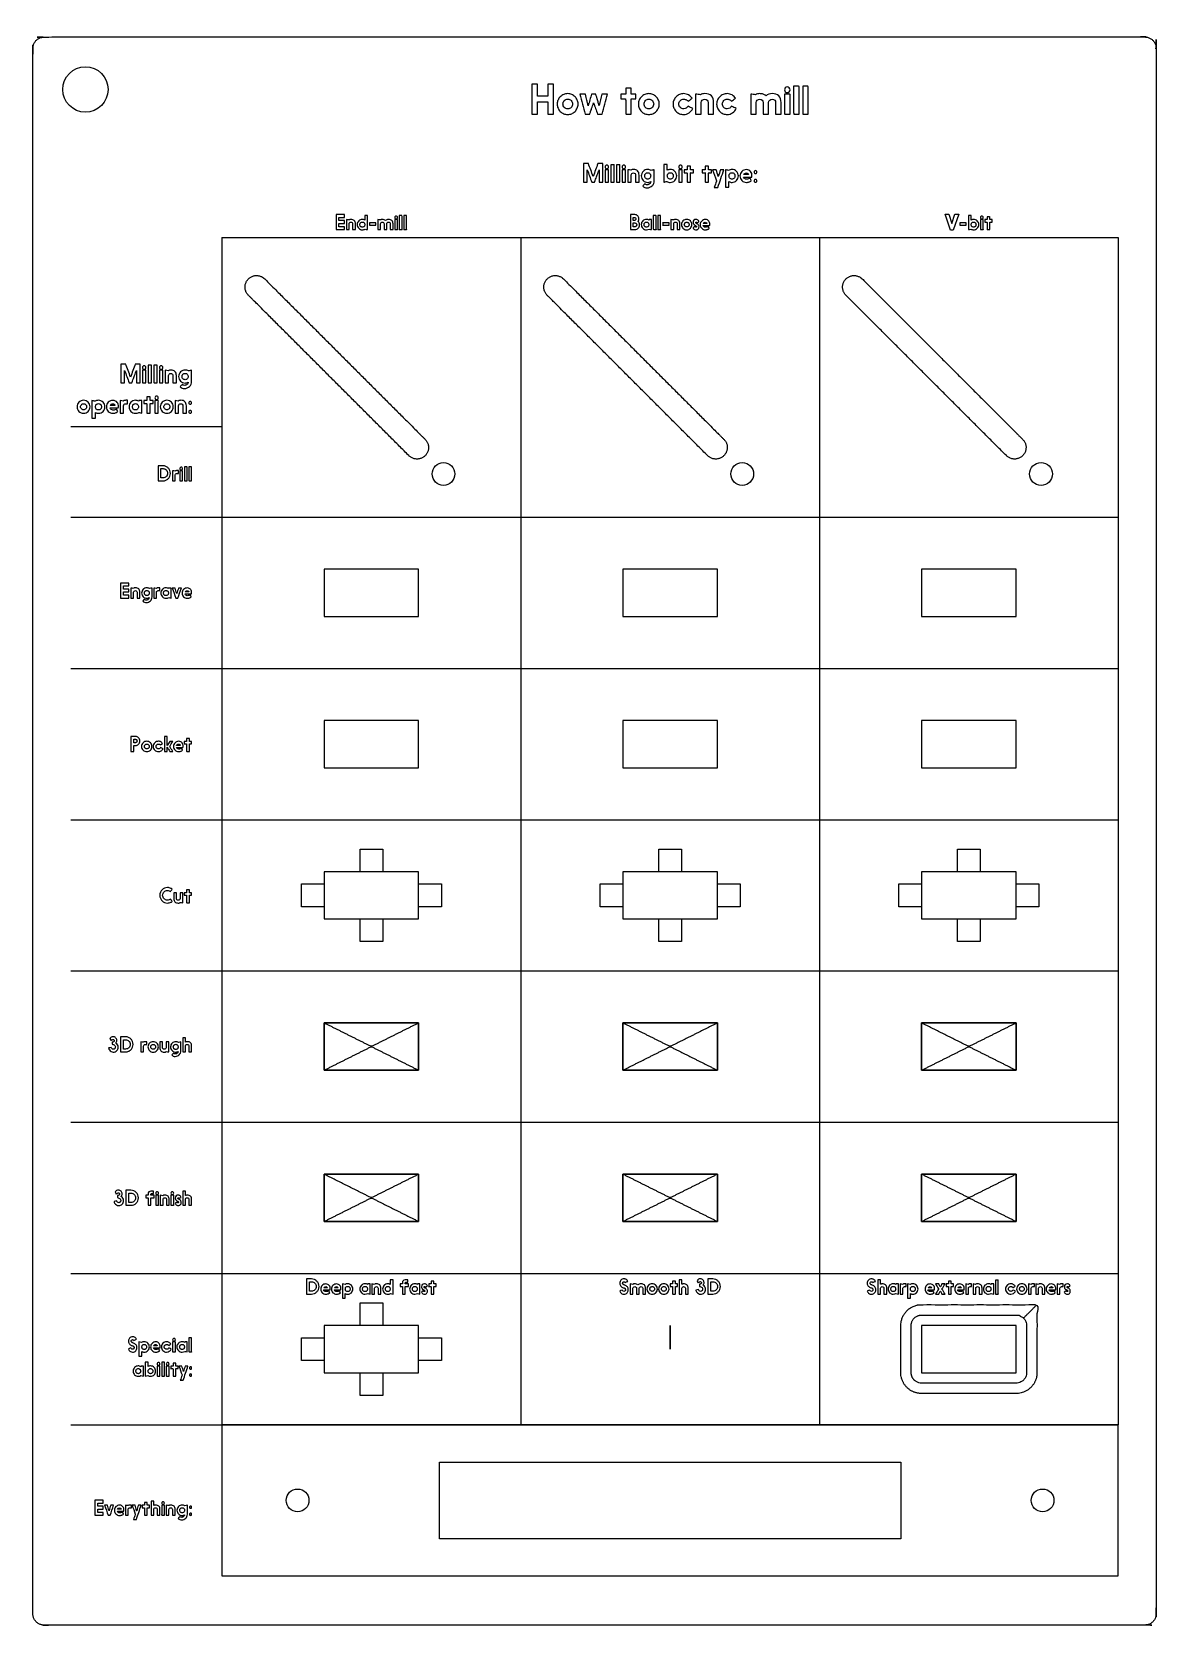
# Model space of a CAD drawing. Header units: millimetres. Extents: x 25 to 322, y 25 to 446.
import ezdxf

# ---------------------------------------------------------------- set-up
doc = ezdxf.new("R2010")
doc.units = ezdxf.units.MM
doc.header["$MEASUREMENT"] = 0
doc.layers.add('CNC tabs', color=254, linetype='Continuous', true_color=0xbfbfff)
doc.layers.add('Work layer', color=254, linetype='Continuous', true_color=0xdddddd)

msp = doc.modelspace()

# ---------------------------------------------------------------- linework, layer by layer
at = {"layer": 'CNC tabs'}
for points in [[(111.5, 224.25, -8), (111.5, 227.25, -8), (111.5, 230.25, -8)], [(111.5, 230.25, -8), (111.5, 230.25, -10), (111.5, 230.25, -12)], [(111.5, 224.25, -12), (111.5, 227.25, -12), (111.5, 230.25, -12)], [(111.5, 230.25, -8), (114.5, 230.25, -8), (117.5, 230.25, -8)], [(111.5, 230.25, -12), (114.5, 230.25, -12), (117.5, 230.25, -12)], [(117.5, 230.25, -8), (117.5, 230.25, -10), (117.5, 230.25, -12)], [(117.5, 230.25, -8), (117.5, 227.25, -8), (117.5, 224.25, -8)], [(117.5, 230.25, -12), (117.5, 227.25, -12), (117.5, 224.25, -12)], [(190.5, 224.25, -8), (190.5, 227.25, -8), (190.5, 230.25, -8)], [(190.5, 230.25, -8), (190.5, 230.25, -10), (190.5, 230.25, -12)], [(190.5, 224.25, -12), (190.5, 227.25, -12), (190.5, 230.25, -12)], [(190.5, 230.25, -8), (193.5, 230.25, -8), (196.5, 230.25, -8)], [(190.5, 230.25, -12), (193.5, 230.25, -12), (196.5, 230.25, -12)], [(196.5, 230.25, -8), (196.5, 230.25, -10), (196.5, 230.25, -12)], [(196.5, 230.25, -8), (196.5, 227.25, -8), (196.5, 224.25, -8)], [(196.5, 230.25, -12), (196.5, 227.25, -12), (196.5, 224.25, -12)], [(269.5, 224.25, -8), (269.5, 227.25, -8), (269.5, 230.25, -8)], [(269.5, 230.25, -8), (269.5, 230.25, -10), (269.5, 230.25, -12)], [(269.5, 224.25, -12), (269.5, 227.25, -12), (269.5, 230.25, -12)], [(269.5, 230.25, -8), (272.5, 230.25, -8), (275.5, 230.25, -8)], [(269.5, 230.25, -12), (272.5, 230.25, -12), (275.5, 230.25, -12)], [(275.5, 230.25, -8), (275.5, 230.25, -10), (275.5, 230.25, -12)], [(275.5, 230.25, -8), (275.5, 227.25, -8), (275.5, 224.25, -8)], [(275.5, 230.25, -12), (275.5, 227.25, -12), (275.5, 224.25, -12)], [(111.5, 224.25, -8), (111.5, 224.25, -10), (111.5, 224.25, -12)], [(117.5, 224.25, -8), (114.5, 224.25, -8), (111.5, 224.25, -8)], [(117.5, 224.25, -12), (114.5, 224.25, -12), (111.5, 224.25, -12)], [(117.5, 224.25, -8), (117.5, 224.25, -10), (117.5, 224.25, -12)], [(190.5, 224.25, -8), (190.5, 224.25, -10), (190.5, 224.25, -12)], [(196.5, 224.25, -8), (193.5, 224.25, -8), (190.5, 224.25, -8)], [(196.5, 224.25, -12), (193.5, 224.25, -12), (190.5, 224.25, -12)], [(196.5, 224.25, -8), (196.5, 224.25, -10), (196.5, 224.25, -12)], [(269.5, 224.25, -8), (269.5, 224.25, -10), (269.5, 224.25, -12)], [(275.5, 224.25, -8), (272.5, 224.25, -8), (269.5, 224.25, -8)], [(275.5, 224.25, -12), (272.5, 224.25, -12), (269.5, 224.25, -12)], [(275.5, 224.25, -8), (275.5, 224.25, -10), (275.5, 224.25, -12)], [(96, 215, -8), (96, 218, -8), (96, 221, -8)], [(96, 221, -8), (96, 221, -10), (96, 221, -12)], [(96, 215, -12), (96, 218, -12), (96, 221, -12)], [(96, 221, -8), (99, 221, -8), (102, 221, -8)], [(96, 221, -12), (99, 221, -12), (102, 221, -12)], [(102, 221, -8), (102, 221, -10), (102, 221, -12)], [(102, 221, -8), (102, 218, -8), (102, 215, -8)], [(102, 221, -12), (102, 218, -12), (102, 215, -12)], [(127, 215, -8), (127, 218, -8), (127, 221, -8)], [(127, 221, -8), (127, 221, -10), (127, 221, -12)], [(127, 215, -12), (127, 218, -12), (127, 221, -12)], [(127, 221, -8), (130, 221, -8), (133, 221, -8)], [(127, 221, -12), (130, 221, -12), (133, 221, -12)], [(133, 221, -8), (133, 221, -10), (133, 221, -12)], [(133, 221, -8), (133, 218, -8), (133, 215, -8)], [(133, 221, -12), (133, 218, -12), (133, 215, -12)], [(175, 215, -8), (175, 218, -8), (175, 221, -8)], [(175, 221, -8), (175, 221, -10), (175, 221, -12)], [(175, 215, -12), (175, 218, -12), (175, 221, -12)], [(175, 221, -8), (178, 221, -8), (181, 221, -8)], [(175, 221, -12), (178, 221, -12), (181, 221, -12)], [(181, 221, -8), (181, 221, -10), (181, 221, -12)], [(181, 221, -8), (181, 218, -8), (181, 215, -8)], [(181, 221, -12), (181, 218, -12), (181, 215, -12)], [(206, 215, -8), (206, 218, -8), (206, 221, -8)], [(206, 221, -8), (206, 221, -10), (206, 221, -12)], [(206, 215, -12), (206, 218, -12), (206, 221, -12)], [(206, 221, -8), (209, 221, -8), (212, 221, -8)], [(206, 221, -12), (209, 221, -12), (212, 221, -12)], [(212, 221, -8), (212, 221, -10), (212, 221, -12)], [(212, 221, -8), (212, 218, -8), (212, 215, -8)], [(212, 221, -12), (212, 218, -12), (212, 215, -12)], [(254, 215, -8), (254, 218, -8), (254, 221, -8)], [(254, 221, -8), (254, 221, -10), (254, 221, -12)], [(254, 215, -12), (254, 218, -12), (254, 221, -12)], [(254, 221, -8), (257, 221, -8), (260, 221, -8)], [(254, 221, -12), (257, 221, -12), (260, 221, -12)], [(260, 221, -8), (260, 221, -10), (260, 221, -12)], [(260, 221, -8), (260, 218, -8), (260, 215, -8)], [(260, 221, -12), (260, 218, -12), (260, 215, -12)], [(285, 215, -8), (285, 218, -8), (285, 221, -8)], [(285, 221, -8), (285, 221, -10), (285, 221, -12)], [(285, 215, -12), (285, 218, -12), (285, 221, -12)], [(285, 221, -8), (288, 221, -8), (291, 221, -8)], [(285, 221, -12), (288, 221, -12), (291, 221, -12)], [(291, 221, -8), (291, 221, -10), (291, 221, -12)], [(291, 221, -8), (291, 218, -8), (291, 215, -8)], [(291, 221, -12), (291, 218, -12), (291, 215, -12)], [(96, 215, -8), (96, 215, -10), (96, 215, -12)], [(102, 215, -8), (99, 215, -8), (96, 215, -8)], [(102, 215, -12), (99, 215, -12), (96, 215, -12)], [(102, 215, -8), (102, 215, -10), (102, 215, -12)], [(127, 215, -8), (127, 215, -10), (127, 215, -12)], [(133, 215, -8), (130, 215, -8), (127, 215, -8)], [(133, 215, -12), (130, 215, -12), (127, 215, -12)], [(133, 215, -8), (133, 215, -10), (133, 215, -12)], [(175, 215, -8), (175, 215, -10), (175, 215, -12)], [(181, 215, -8), (178, 215, -8), (175, 215, -8)], [(181, 215, -12), (178, 215, -12), (175, 215, -12)], [(181, 215, -8), (181, 215, -10), (181, 215, -12)], [(206, 215, -8), (206, 215, -10), (206, 215, -12)], [(212, 215, -8), (209, 215, -8), (206, 215, -8)], [(212, 215, -12), (209, 215, -12), (206, 215, -12)], [(212, 215, -8), (212, 215, -10), (212, 215, -12)], [(254, 215, -8), (254, 215, -10), (254, 215, -12)], [(260, 215, -8), (257, 215, -8), (254, 215, -8)], [(260, 215, -12), (257, 215, -12), (254, 215, -12)], [(260, 215, -8), (260, 215, -10), (260, 215, -12)], [(285, 215, -8), (285, 215, -10), (285, 215, -12)], [(291, 215, -8), (288, 215, -8), (285, 215, -8)], [(291, 215, -12), (288, 215, -12), (285, 215, -12)], [(291, 215, -8), (291, 215, -10), (291, 215, -12)], [(111.5, 205.75, -8), (111.5, 208.75, -8), (111.5, 211.75, -8)], [(111.5, 211.75, -8), (111.5, 211.75, -10), (111.5, 211.75, -12)], [(111.5, 205.75, -12), (111.5, 208.75, -12), (111.5, 211.75, -12)], [(111.5, 211.75, -8), (114.5, 211.75, -8), (117.5, 211.75, -8)], [(111.5, 211.75, -12), (114.5, 211.75, -12), (117.5, 211.75, -12)], [(117.5, 211.75, -8), (117.5, 211.75, -10), (117.5, 211.75, -12)], [(117.5, 211.75, -8), (117.5, 208.75, -8), (117.5, 205.75, -8)], [(117.5, 211.75, -12), (117.5, 208.75, -12), (117.5, 205.75, -12)], [(190.5, 205.75, -8), (190.5, 208.75, -8), (190.5, 211.75, -8)], [(190.5, 211.75, -8), (190.5, 211.75, -10), (190.5, 211.75, -12)], [(190.5, 205.75, -12), (190.5, 208.75, -12), (190.5, 211.75, -12)], [(190.5, 211.75, -8), (193.5, 211.75, -8), (196.5, 211.75, -8)], [(190.5, 211.75, -12), (193.5, 211.75, -12), (196.5, 211.75, -12)], [(196.5, 211.75, -8), (196.5, 211.75, -10), (196.5, 211.75, -12)], [(196.5, 211.75, -8), (196.5, 208.75, -8), (196.5, 205.75, -8)], [(196.5, 211.75, -12), (196.5, 208.75, -12), (196.5, 205.75, -12)], [(269.5, 205.75, -8), (269.5, 208.75, -8), (269.5, 211.75, -8)], [(269.5, 211.75, -8), (269.5, 211.75, -10), (269.5, 211.75, -12)], [(269.5, 205.75, -12), (269.5, 208.75, -12), (269.5, 211.75, -12)], [(269.5, 211.75, -8), (272.5, 211.75, -8), (275.5, 211.75, -8)], [(269.5, 211.75, -12), (272.5, 211.75, -12), (275.5, 211.75, -12)], [(275.5, 211.75, -8), (275.5, 211.75, -10), (275.5, 211.75, -12)], [(275.5, 211.75, -8), (275.5, 208.75, -8), (275.5, 205.75, -8)], [(275.5, 211.75, -12), (275.5, 208.75, -12), (275.5, 205.75, -12)], [(111.5, 205.75, -8), (111.5, 205.75, -10), (111.5, 205.75, -12)], [(117.5, 205.75, -8), (114.5, 205.75, -8), (111.5, 205.75, -8)], [(117.5, 205.75, -12), (114.5, 205.75, -12), (111.5, 205.75, -12)], [(117.5, 205.75, -8), (117.5, 205.75, -10), (117.5, 205.75, -12)], [(190.5, 205.75, -8), (190.5, 205.75, -10), (190.5, 205.75, -12)], [(196.5, 205.75, -8), (193.5, 205.75, -8), (190.5, 205.75, -8)], [(196.5, 205.75, -12), (193.5, 205.75, -12), (190.5, 205.75, -12)], [(196.5, 205.75, -8), (196.5, 205.75, -10), (196.5, 205.75, -12)], [(269.5, 205.75, -8), (269.5, 205.75, -10), (269.5, 205.75, -12)], [(275.5, 205.75, -8), (272.5, 205.75, -8), (269.5, 205.75, -8)], [(275.5, 205.75, -12), (272.5, 205.75, -12), (269.5, 205.75, -12)], [(275.5, 205.75, -8), (275.5, 205.75, -10), (275.5, 205.75, -12)], [(111.5, 104.25, -8), (111.5, 107.25, -8), (111.5, 110.25, -8)], [(111.5, 110.25, -8), (111.5, 110.25, -10), (111.5, 110.25, -12)], [(111.5, 104.25, -12), (111.5, 107.25, -12), (111.5, 110.25, -12)], [(111.5, 110.25, -8), (114.5, 110.25, -8), (117.5, 110.25, -8)], [(111.5, 110.25, -12), (114.5, 110.25, -12), (117.5, 110.25, -12)], [(117.5, 110.25, -8), (117.5, 110.25, -10), (117.5, 110.25, -12)], [(117.5, 110.25, -8), (117.5, 107.25, -8), (117.5, 104.25, -8)], [(117.5, 110.25, -12), (117.5, 107.25, -12), (117.5, 104.25, -12)], [(111.5, 104.25, -8), (111.5, 104.25, -10), (111.5, 104.25, -12)], [(117.5, 104.25, -8), (114.5, 104.25, -8), (111.5, 104.25, -8)], [(117.5, 104.25, -12), (114.5, 104.25, -12), (111.5, 104.25, -12)], [(117.5, 104.25, -8), (117.5, 104.25, -10), (117.5, 104.25, -12)], [(96, 95, -8), (96, 98, -8), (96, 101, -8)], [(96, 101, -8), (96, 101, -10), (96, 101, -12)], [(96, 95, -12), (96, 98, -12), (96, 101, -12)], [(96, 101, -8), (99, 101, -8), (102, 101, -8)], [(96, 101, -12), (99, 101, -12), (102, 101, -12)], [(102, 101, -8), (102, 101, -10), (102, 101, -12)], [(102, 101, -8), (102, 98, -8), (102, 95, -8)], [(102, 101, -12), (102, 98, -12), (102, 95, -12)], [(127, 95, -8), (127, 98, -8), (127, 101, -8)], [(127, 101, -8), (127, 101, -10), (127, 101, -12)], [(127, 95, -12), (127, 98, -12), (127, 101, -12)], [(127, 101, -8), (130, 101, -8), (133, 101, -8)], [(127, 101, -12), (130, 101, -12), (133, 101, -12)], [(133, 101, -8), (133, 101, -10), (133, 101, -12)], [(133, 101, -8), (133, 98, -8), (133, 95, -8)], [(133, 101, -12), (133, 98, -12), (133, 95, -12)], [(96, 95, -8), (96, 95, -10), (96, 95, -12)], [(102, 95, -8), (99, 95, -8), (96, 95, -8)], [(102, 95, -12), (99, 95, -12), (96, 95, -12)], [(102, 95, -8), (102, 95, -10), (102, 95, -12)], [(127, 95, -8), (127, 95, -10), (127, 95, -12)], [(133, 95, -8), (130, 95, -8), (127, 95, -8)], [(133, 95, -12), (130, 95, -12), (127, 95, -12)], [(133, 95, -8), (133, 95, -10), (133, 95, -12)], [(111.5, 85.75, -8), (111.5, 88.75, -8), (111.5, 91.75, -8)], [(111.5, 91.75, -8), (111.5, 91.75, -10), (111.5, 91.75, -12)], [(111.5, 85.75, -12), (111.5, 88.75, -12), (111.5, 91.75, -12)], [(111.5, 91.75, -8), (114.5, 91.75, -8), (117.5, 91.75, -8)], [(111.5, 91.75, -12), (114.5, 91.75, -12), (117.5, 91.75, -12)], [(117.5, 91.75, -8), (117.5, 91.75, -10), (117.5, 91.75, -12)], [(117.5, 91.75, -8), (117.5, 88.75, -8), (117.5, 85.75, -8)], [(117.5, 91.75, -12), (117.5, 88.75, -12), (117.5, 85.75, -12)], [(111.5, 85.75, -8), (111.5, 85.75, -10), (111.5, 85.75, -12)], [(117.5, 85.75, -8), (114.5, 85.75, -8), (111.5, 85.75, -8)], [(117.5, 85.75, -12), (114.5, 85.75, -12), (111.5, 85.75, -12)], [(117.5, 85.75, -8), (117.5, 85.75, -10), (117.5, 85.75, -12)]]:
    msp.add_open_spline(points, degree=2, dxfattribs=at)
at = {"layer": 'Work layer'}
for points in [[(269.85, 398.13), (268.38, 393.95), (267.64, 393.95), (266.2, 398.13), (267.21, 398.13), (268.02, 395.68), (268.81, 398.13)], [(102, 291.75), (127, 291.75), (127, 304.25), (102, 304.25)], [(181, 291.75), (206, 291.75), (206, 304.25), (181, 304.25)], [(260, 291.75), (285, 291.75), (285, 304.25), (260, 304.25)], [(102, 251.75), (127, 251.75), (127, 264.25), (102, 264.25)], [(181, 251.75), (206, 251.75), (206, 264.25), (181, 264.25)], [(260, 251.75), (285, 251.75), (285, 264.25), (260, 264.25)], [(102, 211.75), (127, 211.75), (127, 224.25), (102, 224.25)], [(181, 211.75), (206, 211.75), (206, 224.25), (181, 224.25)], [(260, 211.75), (285, 211.75), (285, 224.25), (260, 224.25)], [(102, 171.75), (127, 171.75), (127, 184.25), (102, 184.25)], [(181, 171.75), (206, 171.75), (206, 184.25), (181, 184.25)], [(260, 171.75), (285, 171.75), (285, 184.25), (260, 184.25)], [(102, 131.75), (127, 131.75), (127, 144.25), (102, 144.25)], [(181, 131.75), (206, 131.75), (206, 144.25), (181, 144.25)], [(260, 131.75), (285, 131.75), (285, 144.25), (260, 144.25)], [(102, 91.75), (127, 91.75), (127, 104.25), (102, 104.25)], [(260, 91.75), (285, 91.75), (285, 104.25), (260, 104.25)], [(75, 38), (312, 38), (312, 78), (75, 78)]]:
    msp.add_lwpolyline(points, close=True, dxfattribs=at)
for points in [[(75, 392), (312, 392)], [(75, 392), (75, 38)], [(154, 392), (154, 78)], [(233, 392), (233, 78)], [(312, 392), (312, 78)], [(35, 342), (75, 342)], [(35, 318), (312, 318)], [(35, 278), (312, 278)], [(35, 238), (312, 238)], [(35, 198), (312, 198)], [(35, 158), (312, 158)], [(35, 118), (312, 118)], [(35, 78), (312, 78)]]:
    msp.add_lwpolyline(points, dxfattribs=at)
for centre, radius in [((38.88, 431.12), 6), ((133.57, 329.43), 3), ((212.57, 329.43), 3), ((291.57, 329.43), 3), ((95, 58), 3), ((292, 58), 3)]:
    msp.add_circle(centre, radius, dxfattribs=at)
for points, weights, knots in [([(25, 28), (25, 25), (28, 25), (173.5, 25), (319, 25), (322, 25), (322, 28), (322, 235), (322, 442), (322, 445), (319, 445), (173.5, 445), (28, 445), (25, 445), (25, 442), (25, 235), (25, 28)], [1, 0.707106781187, 1, 1, 1, 0.707106781187, 1, 1, 1, 0.707106781187, 1, 1, 1, 0.707106781187, 1, 1, 1], [0, 0, 0, 4.712389, 4.712389, 295.712389, 295.712389, 300.424778, 300.424778, 714.424778, 714.424778, 719.137167, 719.137167, 1010.137167, 1010.137167, 1014.849556, 1014.849556, 1428.849556, 1428.849556, 1428.849556]), ([(124.41, 334.28), (126.57, 332.12), (128.72, 334.28), (130.88, 336.43), (128.72, 338.59), (107.51, 359.8), (86.3, 381.02), (84.14, 383.17), (81.98, 381.02), (79.83, 378.86), (81.98, 376.7), (103.2, 355.49), (124.41, 334.28)], [1, 0.707106778552, 1, 0.707106778553, 1, 1, 1, 0.70710677988, 1, 0.70710677988, 1, 1, 1], [0, 0, 0, 4.712389, 4.712389, 9.424779, 9.424779, 69.42477, 69.42477, 74.137159, 74.137159, 78.849549, 78.849549, 138.849554, 138.849554, 138.849554]), ([(203.41, 334.28), (205.57, 332.12), (207.72, 334.28), (209.88, 336.43), (207.72, 338.59), (186.51, 359.8), (165.3, 381.02), (163.14, 383.17), (160.98, 381.02), (158.83, 378.86), (160.98, 376.7), (182.2, 355.49), (203.41, 334.28)], [1, 0.707106778552, 1, 0.707106778553, 1, 1, 1, 0.70710677988, 1, 0.70710677988, 1, 1, 1], [0, 0, 0, 4.712389, 4.712389, 9.424779, 9.424779, 69.42477, 69.42477, 74.137159, 74.137159, 78.849549, 78.849549, 138.849554, 138.849554, 138.849554]), ([(282.41, 334.28), (284.57, 332.12), (286.72, 334.28), (288.88, 336.43), (286.72, 338.59), (265.51, 359.8), (244.3, 381.02), (242.14, 383.17), (239.98, 381.02), (237.83, 378.86), (239.98, 376.7), (261.2, 355.49), (282.41, 334.28)], [1, 0.707106778552, 1, 0.707106778553, 1, 1, 1, 0.70710677988, 1, 0.70710677988, 1, 1, 1], [0, 0, 0, 4.712389, 4.712389, 9.424779, 9.424779, 69.42477, 69.42477, 74.137159, 74.137159, 78.849549, 78.849549, 138.849554, 138.849554, 138.849554]), ([(290.5, 91.75), (290.5, 100.75), (290.5, 109.75), (275.25, 109.75), (260, 109.75), (254.5, 109.75), (254.5, 104.25), (254.5, 98), (254.5, 91.75), (254.5, 86.25), (260, 86.25), (272.5, 86.25), (285, 86.25), (290.5, 86.25), (290.5, 91.75)], [1, 1, 1, 1, 1, 0.707106781187, 1, 1, 1, 0.707106781187, 1, 1, 1, 0.707106781187, 1], [67.787234, 67.787234, 67.787234, 72, 72, 76.659722, 76.659722, 85.299102, 85.299102, 88.224634, 88.224634, 96.864014, 96.864014, 114.225125, 114.225125, 122.864505, 122.864505, 122.864505]), ([(257.25, 91.75, -2.75), (257.25, 89, -2.75), (260, 89, -2.75), (272.5, 89, -2.75), (285, 89, -2.75), (287.75, 89, -2.75), (287.75, 91.75, -2.75), (287.75, 98, -2.75), (287.75, 104.25, -2.75), (287.75, 107, -2.75), (285, 107, -2.75), (272.5, 107, -2.75), (260, 107, -2.75), (257.25, 107, -2.75), (257.25, 104.25, -2.75), (257.25, 98, -2.75), (257.25, 91.75, -2.75)], [1, 0.707106781187, 1, 1, 1, 0.707106781187, 1, 1, 1, 0.707106781187, 1, 1, 1, 0.707106781187, 1, 1, 1], [0, 0, 0, 4.31969, 4.31969, 24.811493, 24.811493, 29.131183, 29.131183, 31.040905, 31.040905, 35.360595, 35.360595, 37.614694, 37.614694, 41.934383, 41.934383, 43.844106, 43.844106, 43.844106])]:
    msp.add_rational_spline(points, weights, degree=2, knots=knots, dxfattribs=at)
for points, degree, knots in [([(161.2, 432.56), (161.7, 432.56), (162.2, 432.56), (162.7, 432.56), (162.7, 429.91), (162.7, 427.26), (162.7, 424.61), (162.2, 424.61), (161.7, 424.61), (161.2, 424.61), (161.2, 425.68), (161.2, 426.74), (161.2, 427.81), (161.2, 427.81), (161.2, 427.86), (161.15, 427.86), (160.27, 427.86), (159.38, 427.86), (158.5, 427.86), (158.45, 427.86), (158.45, 427.81), (158.45, 427.81), (158.45, 426.74), (158.45, 425.68), (158.45, 424.61), (157.95, 424.61), (157.45, 424.61), (156.95, 424.61), (156.95, 427.26), (156.95, 429.91), (156.95, 432.56), (157.45, 432.56), (157.95, 432.56), (158.45, 432.56), (158.45, 431.51), (158.45, 430.46), (158.45, 429.41), (158.45, 429.36), (158.45, 429.36), (158.5, 429.36), (159.38, 429.36), (160.27, 429.36), (161.15, 429.36), (161.2, 429.36), (161.2, 429.36), (161.2, 429.41), (161.2, 430.46), (161.2, 431.51), (161.2, 432.56)], 3, [0, 0, 0, 0, 1, 1, 1, 2, 2, 2, 3, 3, 3, 4, 4, 4, 5, 5, 5, 6, 6, 6, 7, 7, 7, 8, 8, 8, 9, 9, 9, 10, 10, 10, 11, 11, 11, 12, 12, 12, 13, 13, 13, 14, 14, 14, 15, 15, 15, 16, 16, 16, 16]), ([(163.65, 427.26), (163.65, 427.66), (163.7, 428.01), (163.85, 428.31), (164, 428.66), (164.2, 428.96), (164.45, 429.21), (164.7, 429.46), (165, 429.66), (165.35, 429.81), (165.65, 429.91), (166.05, 430.01), (166.4, 430.01), (166.8, 430.01), (167.15, 429.91), (167.5, 429.81), (167.8, 429.66), (168.1, 429.46), (168.35, 429.21), (168.6, 428.96), (168.8, 428.66), (168.95, 428.31), (169.1, 428.01), (169.15, 427.66), (169.15, 427.26), (169.15, 426.86), (169.1, 426.51), (168.95, 426.21), (168.8, 425.86), (168.6, 425.56), (168.35, 425.31), (168.1, 425.06), (167.8, 424.86), (167.5, 424.71), (167.15, 424.56), (166.8, 424.51), (166.4, 424.51), (166.05, 424.51), (165.65, 424.56), (165.35, 424.71), (165, 424.86), (164.7, 425.06), (164.45, 425.31), (164.2, 425.56), (164, 425.86), (163.85, 426.21), (163.7, 426.51), (163.65, 426.86), (163.65, 427.26)], 3, [0, 0, 0, 0, 1, 1, 1, 2, 2, 2, 3, 3, 3, 4, 4, 4, 5, 5, 5, 6, 6, 6, 7, 7, 7, 8, 8, 8, 9, 9, 9, 10, 10, 10, 11, 11, 11, 12, 12, 12, 13, 13, 13, 14, 14, 14, 15, 15, 15, 16, 16, 16, 16]), ([(174.3, 424.61), (173.95, 425.59), (173.6, 426.58), (173.25, 427.56), (173.05, 427.01), (172.9, 426.56), (172.75, 426.11), (172.7, 425.96), (172.65, 425.76), (172.55, 425.56), (172.5, 425.41), (172.45, 425.26), (172.4, 425.11), (172.35, 424.96), (172.35, 424.86), (172.3, 424.76), (172.25, 424.66), (172.25, 424.61), (172.25, 424.61), (171.83, 424.61), (171.42, 424.61), (171, 424.61), (170.53, 426.38), (170.07, 428.14), (169.6, 429.91), (170.1, 429.91), (170.6, 429.91), (171.1, 429.91), (171.25, 429.26), (171.4, 428.71), (171.45, 428.31), (171.55, 427.91), (171.65, 427.61), (171.7, 427.36), (171.75, 427.16), (171.8, 427.01), (171.8, 426.91), (171.8, 426.86), (171.85, 426.81), (171.85, 426.81), (172.13, 427.84), (172.42, 428.88), (172.7, 429.91), (173.08, 429.91), (173.47, 429.91), (173.85, 429.91), (174, 429.26), (174.15, 428.76), (174.3, 428.36), (174.4, 427.96), (174.5, 427.66), (174.55, 427.41), (174.6, 427.21), (174.65, 427.06), (174.65, 426.96), (174.7, 426.91), (174.7, 426.86), (174.7, 426.86), (174.7, 426.86), (174.75, 426.86), (174.75, 426.91), (174.98, 427.91), (175.22, 428.91), (175.45, 429.91), (175.95, 429.91), (176.45, 429.91), (176.95, 429.91), (176.47, 428.14), (175.98, 426.38), (175.5, 424.61), (175.1, 424.61), (174.7, 424.61), (174.3, 424.61)], 3, [0, 0, 0, 0, 1.041667, 1.041667, 1.041667, 2.083333, 2.083333, 2.083333, 3.125, 3.125, 3.125, 4.166667, 4.166667, 4.166667, 5.208333, 5.208333, 5.208333, 6.25, 6.25, 6.25, 7.291667, 7.291667, 7.291667, 8.333333, 8.333333, 8.333333, 9.375, 9.375, 9.375, 10.416667, 10.416667, 10.416667, 11.458333, 11.458333, 11.458333, 12.5, 12.5, 12.5, 13.541667, 13.541667, 13.541667, 14.583333, 14.583333, 14.583333, 15.625, 15.625, 15.625, 16.666667, 16.666667, 16.666667, 17.708333, 17.708333, 17.708333, 18.75, 18.75, 18.75, 19.791667, 19.791667, 19.791667, 20.833333, 20.833333, 20.833333, 21.875, 21.875, 21.875, 22.916667, 22.916667, 22.916667, 23.958333, 23.958333, 23.958333, 25, 25, 25, 25]), ([(181.75, 431.46), (182.47, 431.46), (183.2, 431.46), (183.2, 430.68), (183.2, 429.91), (183.8, 429.91), (184.4, 429.91), (184.4, 429.26), (184.4, 428.61), (183.8, 428.61), (183.2, 428.61), (183.2, 426.61), (183.2, 424.61), (182.47, 424.61), (181.75, 424.61), (181.75, 426.61), (181.75, 428.61), (181.12, 428.61), (180.5, 428.61), (180.5, 429.26), (180.5, 429.91), (181.12, 429.91), (181.75, 429.91), (181.75, 430.68), (181.75, 431.46)], 2, [0, 0, 0, 1, 1, 2, 2, 3, 3, 4, 4, 5, 5, 6, 6, 7, 7, 8, 8, 9, 9, 10, 10, 11, 11, 12, 12, 12]), ([(185.1, 427.26), (185.1, 427.66), (185.15, 428.01), (185.3, 428.31), (185.45, 428.66), (185.65, 428.96), (185.9, 429.21), (186.15, 429.46), (186.45, 429.66), (186.8, 429.81), (187.1, 429.91), (187.5, 430.01), (187.85, 430.01), (188.25, 430.01), (188.6, 429.91), (188.95, 429.81), (189.25, 429.66), (189.55, 429.46), (189.8, 429.21), (190.05, 428.96), (190.25, 428.66), (190.4, 428.31), (190.55, 428.01), (190.6, 427.66), (190.6, 427.26), (190.6, 426.86), (190.55, 426.51), (190.4, 426.21), (190.25, 425.86), (190.05, 425.56), (189.8, 425.31), (189.55, 425.06), (189.25, 424.86), (188.95, 424.71), (188.6, 424.56), (188.25, 424.51), (187.85, 424.51), (187.5, 424.51), (187.1, 424.56), (186.8, 424.71), (186.45, 424.86), (186.15, 425.06), (185.9, 425.31), (185.65, 425.56), (185.45, 425.86), (185.3, 426.21), (185.15, 426.51), (185.1, 426.86), (185.1, 427.26)], 3, [0, 0, 0, 0, 1, 1, 1, 2, 2, 2, 3, 3, 3, 4, 4, 4, 5, 5, 5, 6, 6, 6, 7, 7, 7, 8, 8, 8, 9, 9, 9, 10, 10, 10, 11, 11, 11, 12, 12, 12, 13, 13, 13, 14, 14, 14, 15, 15, 15, 16, 16, 16, 16]), ([(197.05, 430.01), (197.3, 430.01), (197.55, 429.96), (197.75, 429.91), (198, 429.86), (198.2, 429.76), (198.4, 429.66), (198.6, 429.51), (198.75, 429.41), (198.9, 429.26), (199.1, 429.11), (199.2, 428.96), (199.3, 428.81), (198.95, 428.54), (198.6, 428.28), (198.25, 428.01), (198.2, 428.06), (198.1, 428.11), (198.05, 428.21), (198, 428.26), (197.9, 428.31), (197.8, 428.36), (197.7, 428.41), (197.6, 428.46), (197.5, 428.51), (197.4, 428.56), (197.25, 428.56), (197.1, 428.56), (196.9, 428.56), (196.75, 428.51), (196.6, 428.46), (196.45, 428.41), (196.3, 428.31), (196.2, 428.16), (196.05, 428.06), (195.95, 427.91), (195.9, 427.76), (195.85, 427.61), (195.8, 427.46), (195.8, 427.31), (195.8, 427.11), (195.85, 426.91), (195.9, 426.76), (195.95, 426.61), (196.05, 426.51), (196.2, 426.36), (196.3, 426.26), (196.45, 426.16), (196.6, 426.11), (196.75, 426.06), (196.9, 426.01), (197.1, 426.01), (197.35, 426.01), (197.55, 426.06), (197.75, 426.16), (197.9, 426.31), (198.1, 426.46), (198.25, 426.71), (198.67, 426.49), (199.08, 426.28), (199.5, 426.06), (199.25, 425.61), (198.95, 425.21), (198.5, 424.96), (198.1, 424.66), (197.6, 424.51), (197.05, 424.51), (196.7, 424.51), (196.35, 424.56), (196, 424.71), (195.65, 424.86), (195.35, 425.06), (195.1, 425.31), (194.85, 425.56), (194.65, 425.86), (194.5, 426.21), (194.35, 426.51), (194.3, 426.86), (194.3, 427.26), (194.3, 427.66), (194.35, 428.01), (194.5, 428.31), (194.65, 428.66), (194.85, 428.96), (195.1, 429.21), (195.35, 429.46), (195.65, 429.66), (196, 429.81), (196.35, 429.91), (196.7, 430.01), (197.05, 430.01)], 3, [0, 0, 0, 0, 1, 1, 1, 2, 2, 2, 3, 3, 3, 4, 4, 4, 5, 5, 5, 6, 6, 6, 7, 7, 7, 8, 8, 8, 9, 9, 9, 10, 10, 10, 11, 11, 11, 12, 12, 12, 13, 13, 13, 14, 14, 14, 15, 15, 15, 16, 16, 16, 17, 17, 17, 18, 18, 18, 19, 19, 19, 20, 20, 20, 21, 21, 21, 22, 22, 22, 23, 23, 23, 24, 24, 24, 25, 25, 25, 26, 26, 26, 27, 27, 27, 28, 28, 28, 29, 29, 29, 30, 30, 30, 30]), ([(200.25, 429.91), (200.68, 429.84), (201.12, 429.78), (201.55, 429.71), (201.7, 429.81), (201.9, 429.91), (202.05, 429.96), (202.25, 429.96), (202.45, 430.01), (202.65, 430.01), (203.4, 430.01), (203.95, 429.81), (204.4, 429.41), (204.8, 428.96), (205, 428.41), (205, 427.66), (205, 426.64), (205, 425.63), (205, 424.61), (204.52, 424.61), (204.03, 424.61), (203.55, 424.61), (203.55, 425.63), (203.55, 426.64), (203.55, 427.66), (203.55, 427.91), (203.45, 428.11), (203.3, 428.31), (203.1, 428.46), (202.9, 428.56), (202.65, 428.56), (202.4, 428.56), (202.15, 428.46), (202, 428.31), (201.8, 428.16), (201.7, 427.96), (201.7, 427.71), (201.7, 426.68), (201.7, 425.64), (201.7, 424.61), (201.22, 424.61), (200.73, 424.61), (200.25, 424.61), (200.25, 426.38), (200.25, 428.14), (200.25, 429.91)], 3, [0, 0, 0, 0, 1, 1, 1, 2, 2, 2, 3, 3, 3, 4, 4, 4, 5, 5, 5, 6, 6, 6, 7, 7, 7, 8, 8, 8, 9, 9, 9, 10, 10, 10, 11, 11, 11, 12, 12, 12, 13, 13, 13, 14, 14, 14, 15, 15, 15, 15]), ([(208.55, 430.01), (208.8, 430.01), (209.05, 429.96), (209.25, 429.91), (209.5, 429.86), (209.7, 429.76), (209.9, 429.66), (210.1, 429.51), (210.25, 429.41), (210.4, 429.26), (210.6, 429.11), (210.7, 428.96), (210.8, 428.81), (210.45, 428.54), (210.1, 428.28), (209.75, 428.01), (209.7, 428.06), (209.6, 428.11), (209.55, 428.21), (209.5, 428.26), (209.4, 428.31), (209.3, 428.36), (209.2, 428.41), (209.1, 428.46), (209, 428.51), (208.9, 428.56), (208.75, 428.56), (208.6, 428.56), (208.4, 428.56), (208.25, 428.51), (208.1, 428.46), (207.95, 428.41), (207.8, 428.31), (207.7, 428.16), (207.55, 428.06), (207.45, 427.91), (207.4, 427.76), (207.35, 427.61), (207.3, 427.46), (207.3, 427.31), (207.3, 427.11), (207.35, 426.91), (207.4, 426.76), (207.45, 426.61), (207.55, 426.51), (207.7, 426.36), (207.8, 426.26), (207.95, 426.16), (208.1, 426.11), (208.25, 426.06), (208.4, 426.01), (208.6, 426.01), (208.85, 426.01), (209.05, 426.06), (209.25, 426.16), (209.4, 426.31), (209.6, 426.46), (209.75, 426.71), (210.17, 426.49), (210.58, 426.28), (211, 426.06), (210.75, 425.61), (210.45, 425.21), (210, 424.96), (209.6, 424.66), (209.1, 424.51), (208.55, 424.51), (208.2, 424.51), (207.85, 424.56), (207.5, 424.71), (207.15, 424.86), (206.85, 425.06), (206.6, 425.31), (206.35, 425.56), (206.15, 425.86), (206, 426.21), (205.85, 426.51), (205.8, 426.86), (205.8, 427.26), (205.8, 427.66), (205.85, 428.01), (206, 428.31), (206.15, 428.66), (206.35, 428.96), (206.6, 429.21), (206.85, 429.46), (207.15, 429.66), (207.5, 429.81), (207.85, 429.91), (208.2, 430.01), (208.55, 430.01)], 3, [0, 0, 0, 0, 1, 1, 1, 2, 2, 2, 3, 3, 3, 4, 4, 4, 5, 5, 5, 6, 6, 6, 7, 7, 7, 8, 8, 8, 9, 9, 9, 10, 10, 10, 11, 11, 11, 12, 12, 12, 13, 13, 13, 14, 14, 14, 15, 15, 15, 16, 16, 16, 17, 17, 17, 18, 18, 18, 19, 19, 19, 20, 20, 20, 21, 21, 21, 22, 22, 22, 23, 23, 23, 24, 24, 24, 25, 25, 25, 26, 26, 26, 27, 27, 27, 28, 28, 28, 29, 29, 29, 30, 30, 30, 30]), ([(214.8, 429.91), (215.23, 429.84), (215.67, 429.78), (216.1, 429.71), (216.25, 429.81), (216.45, 429.91), (216.6, 429.96), (216.8, 429.96), (217, 430.01), (217.15, 430.01), (217.5, 430.01), (217.85, 429.96), (218.1, 429.86), (218.4, 429.76), (218.6, 429.66), (218.85, 429.46), (219.25, 429.81), (219.8, 430.01), (220.5, 430.01), (221.25, 430.01), (221.8, 429.81), (222.25, 429.41), (222.65, 428.96), (222.85, 428.41), (222.85, 427.66), (222.85, 426.64), (222.85, 425.63), (222.85, 424.61), (222.37, 424.61), (221.88, 424.61), (221.4, 424.61), (221.4, 425.63), (221.4, 426.64), (221.4, 427.66), (221.4, 427.91), (221.3, 428.11), (221.15, 428.31), (220.95, 428.46), (220.75, 428.56), (220.5, 428.56), (220.25, 428.56), (220, 428.46), (219.85, 428.31), (219.65, 428.16), (219.55, 427.96), (219.55, 427.71), (219.55, 426.68), (219.55, 425.64), (219.55, 424.61), (219.07, 424.61), (218.58, 424.61), (218.1, 424.61), (218.1, 425.63), (218.1, 426.64), (218.1, 427.66), (218.1, 427.91), (218, 428.11), (217.85, 428.31), (217.65, 428.46), (217.45, 428.56), (217.2, 428.56), (216.95, 428.56), (216.7, 428.46), (216.55, 428.31), (216.35, 428.16), (216.25, 427.96), (216.25, 427.71), (216.25, 426.68), (216.25, 425.64), (216.25, 424.61), (215.77, 424.61), (215.28, 424.61), (214.8, 424.61), (214.8, 426.38), (214.8, 428.14), (214.8, 429.91)], 3, [0, 0, 0, 0, 1, 1, 1, 2, 2, 2, 3, 3, 3, 4, 4, 4, 5, 5, 5, 6, 6, 6, 7, 7, 7, 8, 8, 8, 9, 9, 9, 10, 10, 10, 11, 11, 11, 12, 12, 12, 13, 13, 13, 14, 14, 14, 15, 15, 15, 16, 16, 16, 17, 17, 17, 18, 18, 18, 19, 19, 19, 20, 20, 20, 21, 21, 21, 22, 22, 22, 23, 23, 23, 24, 24, 24, 25, 25, 25, 25]), ([(223.75, 429.91), (224.47, 429.91), (225.2, 429.91), (225.2, 427.26), (225.2, 424.61), (224.47, 424.61), (223.75, 424.61), (223.75, 427.26), (223.75, 429.91)], 2, [0, 0, 0, 1, 1, 2, 2, 3, 3, 4, 4, 4]), ([(223.75, 431.06), (223.75, 431.26), (223.8, 431.41), (223.95, 431.56), (224.1, 431.71), (224.3, 431.81), (224.5, 431.81), (224.65, 431.81), (224.85, 431.71), (225, 431.56), (225.15, 431.41), (225.2, 431.26), (225.2, 431.06), (225.2, 430.86), (225.15, 430.66), (225, 430.51), (224.85, 430.36), (224.65, 430.31), (224.5, 430.31), (224.3, 430.31), (224.1, 430.36), (223.95, 430.51), (223.8, 430.66), (223.75, 430.86), (223.75, 431.06)], 3, [0, 0, 0, 0, 1, 1, 1, 2, 2, 2, 3, 3, 3, 4, 4, 4, 5, 5, 5, 6, 6, 6, 7, 7, 7, 8, 8, 8, 8]), ([(226.15, 432.01), (226.88, 432.01), (227.6, 432.01), (227.6, 428.31), (227.6, 424.61), (226.88, 424.61), (226.15, 424.61), (226.15, 428.31), (226.15, 432.01)], 2, [0, 0, 0, 1, 1, 2, 2, 3, 3, 4, 4, 4]), ([(228.55, 432.01), (229.28, 432.01), (230, 432.01), (230, 428.31), (230, 424.61), (229.28, 424.61), (228.55, 424.61), (228.55, 428.31), (228.55, 432.01)], 2, [0, 0, 0, 1, 1, 2, 2, 3, 3, 4, 4, 4]), ([(165.15, 427.31), (165.15, 427.11), (165.2, 426.91), (165.25, 426.76), (165.3, 426.61), (165.4, 426.51), (165.5, 426.36), (165.65, 426.26), (165.75, 426.16), (165.95, 426.11), (166.1, 426.06), (166.25, 426.01), (166.45, 426.01), (166.6, 426.01), (166.75, 426.06), (166.9, 426.11), (167.1, 426.16), (167.2, 426.26), (167.35, 426.36), (167.45, 426.51), (167.55, 426.61), (167.6, 426.76), (167.65, 426.91), (167.7, 427.11), (167.7, 427.31), (167.7, 427.46), (167.65, 427.61), (167.6, 427.76), (167.55, 427.91), (167.45, 428.06), (167.35, 428.16), (167.2, 428.31), (167.1, 428.41), (166.9, 428.46), (166.75, 428.51), (166.6, 428.56), (166.45, 428.56), (166.25, 428.56), (166.1, 428.51), (165.95, 428.46), (165.75, 428.41), (165.65, 428.31), (165.5, 428.16), (165.4, 428.06), (165.3, 427.91), (165.25, 427.76), (165.2, 427.61), (165.15, 427.46), (165.15, 427.31)], 3, [0, 0, 0, 0, 1, 1, 1, 2, 2, 2, 3, 3, 3, 4, 4, 4, 5, 5, 5, 6, 6, 6, 7, 7, 7, 8, 8, 8, 9, 9, 9, 10, 10, 10, 11, 11, 11, 12, 12, 12, 13, 13, 13, 14, 14, 14, 15, 15, 15, 16, 16, 16, 16]), ([(186.6, 427.31), (186.6, 427.11), (186.65, 426.91), (186.7, 426.76), (186.75, 426.61), (186.85, 426.51), (186.95, 426.36), (187.1, 426.26), (187.2, 426.16), (187.4, 426.11), (187.55, 426.06), (187.7, 426.01), (187.9, 426.01), (188.05, 426.01), (188.2, 426.06), (188.35, 426.11), (188.55, 426.16), (188.65, 426.26), (188.8, 426.36), (188.9, 426.51), (189, 426.61), (189.05, 426.76), (189.1, 426.91), (189.15, 427.11), (189.15, 427.31), (189.15, 427.46), (189.1, 427.61), (189.05, 427.76), (189, 427.91), (188.9, 428.06), (188.8, 428.16), (188.65, 428.31), (188.55, 428.41), (188.35, 428.46), (188.2, 428.51), (188.05, 428.56), (187.9, 428.56), (187.7, 428.56), (187.55, 428.51), (187.4, 428.46), (187.2, 428.41), (187.1, 428.31), (186.95, 428.16), (186.85, 428.06), (186.75, 427.91), (186.7, 427.76), (186.65, 427.61), (186.6, 427.46), (186.6, 427.31)], 3, [0, 0, 0, 0, 1, 1, 1, 2, 2, 2, 3, 3, 3, 4, 4, 4, 5, 5, 5, 6, 6, 6, 7, 7, 7, 8, 8, 8, 9, 9, 9, 10, 10, 10, 11, 11, 11, 12, 12, 12, 13, 13, 13, 14, 14, 14, 15, 15, 15, 16, 16, 16, 16]), ([(174.4, 411.57), (174.83, 411.57), (175.25, 411.57), (175.68, 411.57), (175.68, 409.91), (175.68, 408.25), (175.68, 406.6), (175.37, 406.6), (175.06, 406.6), (174.74, 406.6), (174.74, 407.69), (174.74, 408.79), (174.74, 409.88), (174.74, 409.85), (174.71, 409.82), (174.71, 409.75), (174.68, 409.72), (174.65, 409.63), (174.59, 409.47), (174.53, 409.35), (174.46, 409.16), (174.37, 408.91), (174.28, 408.69), (174.15, 408.38), (174.03, 408), (173.87, 407.63), (173.71, 407.16), (173.49, 406.6), (173.25, 406.6), (173.01, 406.6), (172.78, 406.6), (172.38, 407.69), (171.98, 408.79), (171.59, 409.88), (171.59, 408.79), (171.59, 407.69), (171.59, 406.6), (171.26, 406.6), (170.94, 406.6), (170.62, 406.6), (170.62, 408.25), (170.62, 409.91), (170.62, 411.57), (171.04, 411.57), (171.45, 411.57), (171.87, 411.57), (172.3, 410.41), (172.72, 409.25), (173.15, 408.1), (173.57, 409.25), (173.98, 410.41), (174.4, 411.57)], 3, [0, 0, 0, 0, 1.058824, 1.058824, 1.058824, 2.117647, 2.117647, 2.117647, 3.176471, 3.176471, 3.176471, 4.235294, 4.235294, 4.235294, 5.294118, 5.294118, 5.294118, 6.352941, 6.352941, 6.352941, 7.411765, 7.411765, 7.411765, 8.470588, 8.470588, 8.470588, 9.529412, 9.529412, 9.529412, 10.588235, 10.588235, 10.588235, 11.647059, 11.647059, 11.647059, 12.705882, 12.705882, 12.705882, 13.764706, 13.764706, 13.764706, 14.823529, 14.823529, 14.823529, 15.882353, 15.882353, 15.882353, 16.941176, 16.941176, 16.941176, 18, 18, 18, 18]), ([(176.31, 409.91), (176.76, 409.91), (177.21, 409.91), (177.21, 408.25), (177.21, 406.6), (176.76, 406.6), (176.31, 406.6), (176.31, 408.25), (176.31, 409.91)], 2, [0, 0, 0, 1, 1, 2, 2, 3, 3, 4, 4, 4]), ([(176.31, 410.63), (176.31, 410.75), (176.34, 410.85), (176.43, 410.94), (176.53, 411.04), (176.65, 411.1), (176.78, 411.1), (176.87, 411.1), (176.99, 411.04), (177.09, 410.94), (177.18, 410.85), (177.21, 410.75), (177.21, 410.63), (177.21, 410.5), (177.18, 410.38), (177.09, 410.29), (176.99, 410.19), (176.87, 410.16), (176.78, 410.16), (176.65, 410.16), (176.53, 410.19), (176.43, 410.29), (176.34, 410.38), (176.31, 410.5), (176.31, 410.63)], 3, [0, 0, 0, 0, 1, 1, 1, 2, 2, 2, 3, 3, 3, 4, 4, 4, 5, 5, 5, 6, 6, 6, 7, 7, 7, 8, 8, 8, 8]), ([(177.81, 411.22), (178.26, 411.22), (178.71, 411.22), (178.71, 408.91), (178.71, 406.6), (178.26, 406.6), (177.81, 406.6), (177.81, 408.91), (177.81, 411.22)], 2, [0, 0, 0, 1, 1, 2, 2, 3, 3, 4, 4, 4]), ([(179.31, 411.22), (179.76, 411.22), (180.21, 411.22), (180.21, 408.91), (180.21, 406.6), (179.76, 406.6), (179.31, 406.6), (179.31, 408.91), (179.31, 411.22)], 2, [0, 0, 0, 1, 1, 2, 2, 3, 3, 4, 4, 4]), ([(180.81, 409.91), (181.26, 409.91), (181.71, 409.91), (181.71, 408.25), (181.71, 406.6), (181.26, 406.6), (180.81, 406.6), (180.81, 408.25), (180.81, 409.91)], 2, [0, 0, 0, 1, 1, 2, 2, 3, 3, 4, 4, 4]), ([(180.81, 410.63), (180.81, 410.75), (180.84, 410.85), (180.93, 410.94), (181.03, 411.04), (181.15, 411.1), (181.28, 411.1), (181.37, 411.1), (181.49, 411.04), (181.59, 410.94), (181.68, 410.85), (181.71, 410.75), (181.71, 410.63), (181.71, 410.5), (181.68, 410.38), (181.59, 410.29), (181.49, 410.19), (181.37, 410.16), (181.28, 410.16), (181.15, 410.16), (181.03, 410.19), (180.93, 410.29), (180.84, 410.38), (180.81, 410.5), (180.81, 410.63)], 3, [0, 0, 0, 0, 1, 1, 1, 2, 2, 2, 3, 3, 3, 4, 4, 4, 5, 5, 5, 6, 6, 6, 7, 7, 7, 8, 8, 8, 8]), ([(182.31, 409.91), (182.58, 409.87), (182.85, 409.83), (183.12, 409.79), (183.21, 409.85), (183.34, 409.91), (183.43, 409.94), (183.56, 409.94), (183.68, 409.97), (183.81, 409.97), (184.28, 409.97), (184.62, 409.85), (184.9, 409.6), (185.15, 409.32), (185.28, 408.97), (185.28, 408.5), (185.28, 407.87), (185.28, 407.23), (185.28, 406.6), (184.97, 406.6), (184.67, 406.6), (184.37, 406.6), (184.37, 407.23), (184.37, 407.87), (184.37, 408.5), (184.37, 408.66), (184.31, 408.79), (184.21, 408.91), (184.09, 409), (183.96, 409.07), (183.81, 409.07), (183.65, 409.07), (183.49, 409), (183.4, 408.91), (183.28, 408.82), (183.21, 408.69), (183.21, 408.54), (183.21, 407.89), (183.21, 407.24), (183.21, 406.6), (182.91, 406.6), (182.61, 406.6), (182.31, 406.6), (182.31, 407.7), (182.31, 408.81), (182.31, 409.91)], 3, [0, 0, 0, 0, 1, 1, 1, 2, 2, 2, 3, 3, 3, 4, 4, 4, 5, 5, 5, 6, 6, 6, 7, 7, 7, 8, 8, 8, 9, 9, 9, 10, 10, 10, 11, 11, 11, 12, 12, 12, 13, 13, 13, 14, 14, 14, 15, 15, 15, 15]), ([(186.81, 406.16), (186.9, 406.1), (186.99, 406.04), (187.09, 406), (187.21, 405.94), (187.34, 405.91), (187.46, 405.91), (187.59, 405.91), (187.68, 405.94), (187.78, 405.97), (187.9, 406), (187.99, 406.07), (188.06, 406.16), (188.15, 406.22), (188.21, 406.32), (188.28, 406.41), (188.34, 406.5), (188.37, 406.6), (188.37, 406.72), (188.37, 406.73), (188.37, 406.74), (188.37, 406.75), (188.24, 406.66), (188.12, 406.63), (187.99, 406.6), (187.87, 406.57), (187.71, 406.54), (187.56, 406.54), (187.34, 406.54), (187.12, 406.57), (186.9, 406.66), (186.71, 406.75), (186.53, 406.88), (186.37, 407.04), (186.21, 407.19), (186.09, 407.38), (185.99, 407.6), (185.9, 407.79), (185.87, 408), (185.87, 408.25), (185.87, 408.47), (185.93, 408.69), (185.99, 408.91), (186.09, 409.13), (186.21, 409.32), (186.37, 409.47), (186.53, 409.63), (186.71, 409.75), (186.93, 409.85), (187.12, 409.91), (187.34, 409.97), (187.59, 409.97), (187.74, 409.97), (187.93, 409.94), (188.06, 409.91), (188.21, 409.85), (188.34, 409.79), (188.46, 409.72), (188.74, 409.79), (189.03, 409.85), (189.31, 409.91), (189.31, 408.92), (189.31, 407.93), (189.31, 406.94), (189.31, 406.69), (189.24, 406.44), (189.15, 406.22), (189.06, 406), (188.93, 405.82), (188.74, 405.63), (188.59, 405.47), (188.37, 405.35), (188.15, 405.25), (187.93, 405.13), (187.68, 405.1), (187.43, 405.1), (187.21, 405.1), (186.99, 405.13), (186.78, 405.22), (186.59, 405.32), (186.4, 405.41), (186.24, 405.57), (186.43, 405.76), (186.62, 405.96), (186.81, 406.16)], 3, [0, 0, 0, 0, 1.035714, 1.035714, 1.035714, 2.071429, 2.071429, 2.071429, 3.107143, 3.107143, 3.107143, 4.142857, 4.142857, 4.142857, 5.178571, 5.178571, 5.178571, 6.214286, 6.214286, 6.214286, 7.25, 7.25, 7.25, 8.285714, 8.285714, 8.285714, 9.321429, 9.321429, 9.321429, 10.357143, 10.357143, 10.357143, 11.392857, 11.392857, 11.392857, 12.428571, 12.428571, 12.428571, 13.464286, 13.464286, 13.464286, 14.5, 14.5, 14.5, 15.535714, 15.535714, 15.535714, 16.571429, 16.571429, 16.571429, 17.607143, 17.607143, 17.607143, 18.642857, 18.642857, 18.642857, 19.678571, 19.678571, 19.678571, 20.714286, 20.714286, 20.714286, 21.75, 21.75, 21.75, 22.785714, 22.785714, 22.785714, 23.821429, 23.821429, 23.821429, 24.857143, 24.857143, 24.857143, 25.892857, 25.892857, 25.892857, 26.928571, 26.928571, 26.928571, 27.964286, 27.964286, 27.964286, 29, 29, 29, 29]), ([(186.78, 408.25), (186.78, 408.13), (186.81, 408.04), (186.84, 407.91), (186.87, 407.82), (186.93, 407.72), (186.99, 407.66), (187.09, 407.57), (187.15, 407.5), (187.24, 407.47), (187.37, 407.44), (187.46, 407.41), (187.59, 407.41), (187.68, 407.41), (187.78, 407.44), (187.9, 407.47), (187.99, 407.5), (188.06, 407.57), (188.15, 407.66), (188.21, 407.72), (188.28, 407.82), (188.31, 407.91), (188.34, 408.04), (188.37, 408.13), (188.37, 408.25), (188.37, 408.38), (188.34, 408.47), (188.31, 408.6), (188.28, 408.69), (188.21, 408.79), (188.15, 408.85), (188.06, 408.94), (187.99, 408.97), (187.9, 409.04), (187.78, 409.07), (187.68, 409.1), (187.59, 409.1), (187.46, 409.1), (187.37, 409.07), (187.24, 409.04), (187.15, 408.97), (187.09, 408.94), (186.99, 408.85), (186.93, 408.79), (186.87, 408.69), (186.84, 408.6), (186.81, 408.47), (186.78, 408.38), (186.78, 408.25)], 3, [0, 0, 0, 0, 1, 1, 1, 2, 2, 2, 3, 3, 3, 4, 4, 4, 5, 5, 5, 6, 6, 6, 7, 7, 7, 8, 8, 8, 9, 9, 9, 10, 10, 10, 11, 11, 11, 12, 12, 12, 13, 13, 13, 14, 14, 14, 15, 15, 15, 16, 16, 16, 16]), ([(191.81, 411.25), (192.12, 411.25), (192.43, 411.25), (192.74, 411.25), (192.74, 410.75), (192.74, 410.25), (192.74, 409.75), (192.87, 409.82), (192.99, 409.88), (193.12, 409.91), (193.24, 409.94), (193.4, 409.97), (193.56, 409.97), (193.78, 409.97), (193.99, 409.91), (194.21, 409.85), (194.4, 409.75), (194.59, 409.63), (194.74, 409.47), (194.9, 409.32), (195.03, 409.13), (195.12, 408.91), (195.21, 408.69), (195.24, 408.47), (195.24, 408.25), (195.24, 408), (195.21, 407.79), (195.12, 407.6), (195.03, 407.38), (194.9, 407.19), (194.74, 407.04), (194.59, 406.88), (194.4, 406.75), (194.18, 406.66), (193.99, 406.57), (193.78, 406.54), (193.53, 406.54), (193.37, 406.54), (193.21, 406.57), (193.06, 406.6), (192.9, 406.66), (192.78, 406.69), (192.65, 406.79), (192.37, 406.72), (192.09, 406.66), (191.81, 406.6), (191.81, 408.15), (191.81, 409.7), (191.81, 411.25)], 3, [0, 0, 0, 0, 1, 1, 1, 2, 2, 2, 3, 3, 3, 4, 4, 4, 5, 5, 5, 6, 6, 6, 7, 7, 7, 8, 8, 8, 9, 9, 9, 10, 10, 10, 11, 11, 11, 12, 12, 12, 13, 13, 13, 14, 14, 14, 15, 15, 15, 16, 16, 16, 16]), ([(194.34, 408.25), (194.34, 408.38), (194.31, 408.47), (194.28, 408.6), (194.24, 408.69), (194.18, 408.79), (194.12, 408.85), (194.03, 408.94), (193.96, 408.97), (193.87, 409.04), (193.74, 409.07), (193.65, 409.1), (193.56, 409.1), (193.43, 409.1), (193.34, 409.07), (193.21, 409.04), (193.12, 408.97), (193.06, 408.94), (192.96, 408.85), (192.9, 408.79), (192.84, 408.69), (192.81, 408.6), (192.78, 408.47), (192.74, 408.38), (192.74, 408.25), (192.74, 408.13), (192.78, 408.04), (192.81, 407.91), (192.84, 407.82), (192.9, 407.72), (192.96, 407.66), (193.06, 407.57), (193.12, 407.5), (193.21, 407.47), (193.34, 407.44), (193.43, 407.41), (193.56, 407.41), (193.65, 407.41), (193.74, 407.44), (193.87, 407.47), (193.96, 407.5), (194.03, 407.57), (194.12, 407.66), (194.18, 407.72), (194.24, 407.82), (194.28, 407.91), (194.31, 408.04), (194.34, 408.13), (194.34, 408.25)], 3, [0, 0, 0, 0, 1, 1, 1, 2, 2, 2, 3, 3, 3, 4, 4, 4, 5, 5, 5, 6, 6, 6, 7, 7, 7, 8, 8, 8, 9, 9, 9, 10, 10, 10, 11, 11, 11, 12, 12, 12, 13, 13, 13, 14, 14, 14, 15, 15, 15, 16, 16, 16, 16]), ([(195.78, 409.91), (196.23, 409.91), (196.68, 409.91), (196.68, 408.25), (196.68, 406.6), (196.23, 406.6), (195.78, 406.6), (195.78, 408.25), (195.78, 409.91)], 2, [0, 0, 0, 1, 1, 2, 2, 3, 3, 4, 4, 4]), ([(195.78, 410.63), (195.78, 410.75), (195.81, 410.85), (195.9, 410.94), (195.99, 411.04), (196.12, 411.1), (196.24, 411.1), (196.34, 411.1), (196.46, 411.04), (196.56, 410.94), (196.65, 410.85), (196.68, 410.75), (196.68, 410.63), (196.68, 410.5), (196.65, 410.38), (196.56, 410.29), (196.46, 410.19), (196.34, 410.16), (196.24, 410.16), (196.12, 410.16), (195.99, 410.19), (195.9, 410.29), (195.81, 410.38), (195.78, 410.5), (195.78, 410.63)], 3, [0, 0, 0, 0, 1, 1, 1, 2, 2, 2, 3, 3, 3, 4, 4, 4, 5, 5, 5, 6, 6, 6, 7, 7, 7, 8, 8, 8, 8]), ([(197.99, 410.88), (198.45, 410.88), (198.9, 410.88), (198.9, 410.4), (198.9, 409.91), (199.28, 409.91), (199.65, 409.91), (199.65, 409.5), (199.65, 409.1), (199.28, 409.1), (198.9, 409.1), (198.9, 407.85), (198.9, 406.6), (198.45, 406.6), (197.99, 406.6), (197.99, 407.85), (197.99, 409.1), (197.6, 409.1), (197.21, 409.1), (197.21, 409.5), (197.21, 409.91), (197.6, 409.91), (197.99, 409.91), (197.99, 410.4), (197.99, 410.88)], 2, [0, 0, 0, 1, 1, 2, 2, 3, 3, 4, 4, 5, 5, 6, 6, 7, 7, 8, 8, 9, 9, 10, 10, 11, 11, 12, 12, 12]), ([(202.78, 410.88), (203.23, 410.88), (203.68, 410.88), (203.68, 410.4), (203.68, 409.91), (204.06, 409.91), (204.43, 409.91), (204.43, 409.5), (204.43, 409.1), (204.06, 409.1), (203.68, 409.1), (203.68, 407.85), (203.68, 406.6), (203.23, 406.6), (202.78, 406.6), (202.78, 407.85), (202.78, 409.1), (202.38, 409.1), (201.99, 409.1), (201.99, 409.5), (201.99, 409.91), (202.38, 409.91), (202.78, 409.91), (202.78, 410.4), (202.78, 410.88)], 2, [0, 0, 0, 1, 1, 2, 2, 3, 3, 4, 4, 5, 5, 6, 6, 7, 7, 8, 8, 9, 9, 10, 10, 11, 11, 12, 12, 12]), ([(206.12, 405.22), (205.81, 405.22), (205.49, 405.22), (205.18, 405.22), (205.37, 405.78), (205.56, 406.33), (205.74, 406.88), (205.74, 406.88), (205.74, 406.91), (205.74, 406.94), (205.74, 406.94), (205.74, 406.97), (205.74, 407), (205.41, 407.97), (205.08, 408.94), (204.74, 409.91), (205.07, 409.91), (205.39, 409.91), (205.71, 409.91), (205.88, 409.32), (206.05, 408.72), (206.21, 408.13), (206.21, 408.1), (206.24, 408.1), (206.24, 408.1), (206.24, 408.1), (206.24, 408.1), (206.24, 408.13), (206.42, 408.72), (206.6, 409.32), (206.78, 409.91), (207.09, 409.91), (207.4, 409.91), (207.71, 409.91), (207.18, 408.35), (206.65, 406.79), (206.12, 405.22)], 3, [0, 0, 0, 0, 1.166667, 1.166667, 1.166667, 2.333333, 2.333333, 2.333333, 3.5, 3.5, 3.5, 4.666667, 4.666667, 4.666667, 5.833333, 5.833333, 5.833333, 7, 7, 7, 8.166667, 8.166667, 8.166667, 9.333333, 9.333333, 9.333333, 10.5, 10.5, 10.5, 11.666667, 11.666667, 11.666667, 12.833333, 12.833333, 12.833333, 14, 14, 14, 14]), ([(208.12, 409.91), (208.4, 409.85), (208.68, 409.79), (208.96, 409.72), (209.09, 409.79), (209.21, 409.85), (209.37, 409.91), (209.53, 409.94), (209.68, 409.97), (209.84, 409.97), (210.09, 409.97), (210.31, 409.91), (210.49, 409.85), (210.71, 409.75), (210.9, 409.63), (211.06, 409.47), (211.21, 409.32), (211.34, 409.13), (211.43, 408.91), (211.53, 408.69), (211.56, 408.47), (211.56, 408.25), (211.56, 408), (211.53, 407.79), (211.43, 407.6), (211.34, 407.38), (211.21, 407.19), (211.06, 407.04), (210.9, 406.88), (210.74, 406.75), (210.53, 406.66), (210.31, 406.57), (210.09, 406.54), (209.87, 406.54), (209.71, 406.54), (209.59, 406.57), (209.43, 406.6), (209.31, 406.63), (209.18, 406.66), (209.06, 406.75), (209.06, 406.25), (209.06, 405.75), (209.06, 405.25), (208.74, 405.25), (208.43, 405.25), (208.12, 405.25), (208.12, 406.81), (208.12, 408.36), (208.12, 409.91)], 3, [0, 0, 0, 0, 1, 1, 1, 2, 2, 2, 3, 3, 3, 4, 4, 4, 5, 5, 5, 6, 6, 6, 7, 7, 7, 8, 8, 8, 9, 9, 9, 10, 10, 10, 11, 11, 11, 12, 12, 12, 13, 13, 13, 14, 14, 14, 15, 15, 15, 16, 16, 16, 16]), ([(210.65, 408.25), (210.65, 408.38), (210.62, 408.47), (210.59, 408.6), (210.56, 408.69), (210.49, 408.79), (210.43, 408.85), (210.34, 408.94), (210.28, 408.97), (210.18, 409.04), (210.06, 409.07), (209.96, 409.1), (209.87, 409.1), (209.74, 409.1), (209.65, 409.07), (209.53, 409.04), (209.43, 408.97), (209.37, 408.94), (209.28, 408.85), (209.21, 408.79), (209.15, 408.69), (209.12, 408.6), (209.09, 408.47), (209.06, 408.38), (209.06, 408.25), (209.06, 408.13), (209.09, 408.04), (209.12, 407.91), (209.15, 407.82), (209.21, 407.72), (209.28, 407.66), (209.37, 407.57), (209.43, 407.5), (209.53, 407.47), (209.65, 407.44), (209.74, 407.41), (209.87, 407.41), (209.96, 407.41), (210.06, 407.44), (210.18, 407.47), (210.28, 407.5), (210.34, 407.57), (210.43, 407.66), (210.49, 407.72), (210.56, 407.82), (210.59, 407.91), (210.62, 408.04), (210.65, 408.13), (210.65, 408.25)], 3, [0, 0, 0, 0, 1, 1, 1, 2, 2, 2, 3, 3, 3, 4, 4, 4, 5, 5, 5, 6, 6, 6, 7, 7, 7, 8, 8, 8, 9, 9, 9, 10, 10, 10, 11, 11, 11, 12, 12, 12, 13, 13, 13, 14, 14, 14, 15, 15, 15, 16, 16, 16, 16]), ([(213.68, 407.38), (213.9, 407.38), (214.06, 407.41), (214.21, 407.47), (214.37, 407.54), (214.49, 407.6), (214.62, 407.66), (214.63, 407.66), (214.64, 407.66), (214.65, 407.66), (214.75, 407.44), (214.86, 407.22), (214.96, 407), (214.87, 406.91), (214.78, 406.85), (214.68, 406.79), (214.59, 406.72), (214.46, 406.69), (214.37, 406.66), (214.24, 406.6), (214.12, 406.6), (214.03, 406.57), (213.9, 406.54), (213.78, 406.54), (213.68, 406.54), (213.43, 406.54), (213.21, 406.57), (212.99, 406.66), (212.81, 406.75), (212.62, 406.88), (212.46, 407.04), (212.31, 407.19), (212.18, 407.38), (212.09, 407.57), (211.99, 407.79), (211.96, 408), (211.96, 408.25), (211.96, 408.47), (211.99, 408.69), (212.09, 408.91), (212.18, 409.13), (212.31, 409.29), (212.46, 409.44), (212.62, 409.6), (212.81, 409.72), (212.99, 409.82), (213.21, 409.88), (213.43, 409.94), (213.65, 409.94), (213.93, 409.94), (214.15, 409.88), (214.34, 409.79), (214.53, 409.69), (214.65, 409.57), (214.78, 409.41), (214.9, 409.25), (214.99, 409.1), (215.06, 408.91), (215.12, 408.72), (215.12, 408.54), (215.12, 408.35), (215.12, 408.19), (215.12, 408.07), (215.09, 407.94), (214.38, 407.94), (213.67, 407.94), (212.96, 407.94), (212.96, 407.94), (212.93, 407.94), (212.93, 407.91), (212.99, 407.75), (213.09, 407.63), (213.24, 407.54), (213.37, 407.44), (213.49, 407.38), (213.68, 407.38)], 3, [0, 0, 0, 0, 1, 1, 1, 2, 2, 2, 3, 3, 3, 4, 4, 4, 5, 5, 5, 6, 6, 6, 7, 7, 7, 8, 8, 8, 9, 9, 9, 10, 10, 10, 11, 11, 11, 12, 12, 12, 13, 13, 13, 14, 14, 14, 15, 15, 15, 16, 16, 16, 17, 17, 17, 18, 18, 18, 19, 19, 19, 20, 20, 20, 21, 21, 21, 22, 22, 22, 23, 23, 23, 24, 24, 24, 25, 25, 25, 25]), ([(213.65, 409.04), (213.49, 409.04), (213.37, 409), (213.24, 408.91), (213.12, 408.85), (213.03, 408.75), (212.96, 408.63), (212.96, 408.6), (212.96, 408.6), (212.99, 408.6), (213.38, 408.6), (213.76, 408.6), (214.15, 408.6), (214.18, 408.6), (214.18, 408.6), (214.18, 408.6), (214.18, 408.72), (214.15, 408.82), (214.03, 408.91), (213.93, 408.97), (213.81, 409.04), (213.65, 409.04)], 3, [0, 0, 0, 0, 1.285714, 1.285714, 1.285714, 2.571429, 2.571429, 2.571429, 3.857143, 3.857143, 3.857143, 5.142857, 5.142857, 5.142857, 6.428571, 6.428571, 6.428571, 7.714286, 7.714286, 7.714286, 9, 9, 9, 9]), ([(215.68, 409.25), (215.68, 409.38), (215.71, 409.47), (215.81, 409.54), (215.87, 409.63), (215.96, 409.66), (216.09, 409.66), (216.18, 409.66), (216.24, 409.63), (216.34, 409.54), (216.4, 409.47), (216.43, 409.38), (216.43, 409.25), (216.43, 409.16), (216.4, 409.1), (216.34, 409), (216.24, 408.94), (216.18, 408.91), (216.09, 408.91), (215.96, 408.91), (215.87, 408.94), (215.81, 409), (215.71, 409.1), (215.68, 409.16), (215.68, 409.25)], 3, [0, 0, 0, 0, 1, 1, 1, 2, 2, 2, 3, 3, 3, 4, 4, 4, 5, 5, 5, 6, 6, 6, 7, 7, 7, 8, 8, 8, 8]), ([(215.68, 406.91), (215.68, 407.04), (215.71, 407.1), (215.81, 407.19), (215.87, 407.29), (215.96, 407.32), (216.09, 407.32), (216.18, 407.32), (216.24, 407.29), (216.34, 407.19), (216.4, 407.1), (216.43, 407.04), (216.43, 406.91), (216.43, 406.82), (216.4, 406.75), (216.34, 406.66), (216.24, 406.6), (216.18, 406.57), (216.09, 406.57), (215.96, 406.57), (215.87, 406.6), (215.81, 406.66), (215.71, 406.75), (215.68, 406.82), (215.68, 406.91)], 3, [0, 0, 0, 0, 1, 1, 1, 2, 2, 2, 3, 3, 3, 4, 4, 4, 5, 5, 5, 6, 6, 6, 7, 7, 7, 8, 8, 8, 8]), ([(105.92, 394.82), (105.92, 394.8), (105.92, 394.8), (105.95, 394.8), (106.42, 394.8), (106.88, 394.8), (107.35, 394.8), (107.35, 394.55), (107.35, 394.3), (107.35, 394.05), (106.62, 394.05), (105.9, 394.05), (105.17, 394.05), (105.17, 395.38), (105.17, 396.7), (105.17, 398.02), (105.9, 398.02), (106.62, 398.02), (107.35, 398.02), (107.35, 397.77), (107.35, 397.52), (107.35, 397.27), (106.88, 397.27), (106.42, 397.27), (105.95, 397.27), (105.92, 397.27), (105.92, 397.25), (105.92, 397.25), (105.92, 396.98), (105.92, 396.72), (105.92, 396.45), (105.92, 396.43), (105.92, 396.43), (105.95, 396.43), (106.42, 396.43), (106.88, 396.43), (107.35, 396.43), (107.35, 396.18), (107.35, 395.93), (107.35, 395.68), (106.88, 395.68), (106.42, 395.68), (105.95, 395.68), (105.92, 395.68), (105.92, 395.65), (105.92, 395.65), (105.92, 395.38), (105.92, 395.1), (105.92, 394.82)], 3, [0, 0, 0, 0, 1, 1, 1, 2, 2, 2, 3, 3, 3, 4, 4, 4, 5, 5, 5, 6, 6, 6, 7, 7, 7, 8, 8, 8, 9, 9, 9, 10, 10, 10, 11, 11, 11, 12, 12, 12, 13, 13, 13, 14, 14, 14, 15, 15, 15, 16, 16, 16, 16]), ([(107.9, 396.7), (108.12, 396.67), (108.33, 396.63), (108.55, 396.6), (108.62, 396.65), (108.72, 396.7), (108.8, 396.73), (108.9, 396.73), (109, 396.75), (109.1, 396.75), (109.47, 396.75), (109.75, 396.65), (109.97, 396.45), (110.17, 396.23), (110.28, 395.95), (110.28, 395.57), (110.28, 395.07), (110.28, 394.56), (110.28, 394.05), (110.03, 394.05), (109.79, 394.05), (109.55, 394.05), (109.55, 394.56), (109.55, 395.07), (109.55, 395.57), (109.55, 395.7), (109.5, 395.8), (109.42, 395.9), (109.33, 395.98), (109.22, 396.02), (109.1, 396.02), (108.97, 396.02), (108.85, 395.98), (108.78, 395.9), (108.67, 395.82), (108.62, 395.73), (108.62, 395.6), (108.62, 395.08), (108.62, 394.57), (108.62, 394.05), (108.38, 394.05), (108.14, 394.05), (107.9, 394.05), (107.9, 394.93), (107.9, 395.82), (107.9, 396.7)], 3, [0, 0, 0, 0, 1, 1, 1, 2, 2, 2, 3, 3, 3, 4, 4, 4, 5, 5, 5, 6, 6, 6, 7, 7, 7, 8, 8, 8, 9, 9, 9, 10, 10, 10, 11, 11, 11, 12, 12, 12, 13, 13, 13, 14, 14, 14, 15, 15, 15, 15]), ([(113.5, 394.05), (113.28, 394.1), (113.05, 394.15), (112.83, 394.2), (112.72, 394.12), (112.62, 394.1), (112.5, 394.05), (112.4, 394.02), (112.25, 394), (112.12, 394), (111.92, 394), (111.75, 394.02), (111.6, 394.1), (111.42, 394.18), (111.28, 394.27), (111.15, 394.4), (111.03, 394.52), (110.92, 394.68), (110.85, 394.85), (110.8, 395), (110.75, 395.18), (110.75, 395.38), (110.75, 395.55), (110.78, 395.73), (110.85, 395.9), (110.92, 396.07), (111.03, 396.23), (111.15, 396.35), (111.28, 396.48), (111.42, 396.57), (111.58, 396.65), (111.75, 396.7), (111.92, 396.75), (112.1, 396.75), (112.22, 396.75), (112.35, 396.73), (112.45, 396.7), (112.55, 396.68), (112.65, 396.62), (112.75, 396.57), (112.75, 396.98), (112.75, 397.38), (112.75, 397.77), (113, 397.77), (113.25, 397.77), (113.5, 397.77), (113.5, 396.53), (113.5, 395.29), (113.5, 394.05)], 3, [0, 0, 0, 0, 1, 1, 1, 2, 2, 2, 3, 3, 3, 4, 4, 4, 5, 5, 5, 6, 6, 6, 7, 7, 7, 8, 8, 8, 9, 9, 9, 10, 10, 10, 11, 11, 11, 12, 12, 12, 13, 13, 13, 14, 14, 14, 15, 15, 15, 16, 16, 16, 16]), ([(116.2, 396.7), (116.42, 396.67), (116.63, 396.63), (116.85, 396.6), (116.92, 396.65), (117.03, 396.7), (117.1, 396.73), (117.2, 396.73), (117.3, 396.75), (117.38, 396.75), (117.55, 396.75), (117.72, 396.73), (117.85, 396.68), (118, 396.62), (118.1, 396.57), (118.22, 396.48), (118.42, 396.65), (118.7, 396.75), (119.05, 396.75), (119.42, 396.75), (119.7, 396.65), (119.92, 396.45), (120.12, 396.23), (120.22, 395.95), (120.22, 395.57), (120.22, 395.07), (120.22, 394.56), (120.22, 394.05), (119.98, 394.05), (119.74, 394.05), (119.5, 394.05), (119.5, 394.56), (119.5, 395.07), (119.5, 395.57), (119.5, 395.7), (119.45, 395.8), (119.38, 395.9), (119.28, 395.98), (119.17, 396.02), (119.05, 396.02), (118.92, 396.02), (118.8, 395.98), (118.72, 395.9), (118.62, 395.82), (118.58, 395.73), (118.58, 395.6), (118.58, 395.08), (118.58, 394.57), (118.58, 394.05), (118.33, 394.05), (118.09, 394.05), (117.85, 394.05), (117.85, 394.56), (117.85, 395.07), (117.85, 395.57), (117.85, 395.7), (117.8, 395.8), (117.72, 395.9), (117.62, 395.98), (117.53, 396.02), (117.4, 396.02), (117.28, 396.02), (117.15, 395.98), (117.08, 395.9), (116.97, 395.82), (116.92, 395.73), (116.92, 395.6), (116.92, 395.08), (116.92, 394.57), (116.92, 394.05), (116.68, 394.05), (116.44, 394.05), (116.2, 394.05), (116.2, 394.93), (116.2, 395.82), (116.2, 396.7)], 3, [0, 0, 0, 0, 1, 1, 1, 2, 2, 2, 3, 3, 3, 4, 4, 4, 5, 5, 5, 6, 6, 6, 7, 7, 7, 8, 8, 8, 9, 9, 9, 10, 10, 10, 11, 11, 11, 12, 12, 12, 13, 13, 13, 14, 14, 14, 15, 15, 15, 16, 16, 16, 17, 17, 17, 18, 18, 18, 19, 19, 19, 20, 20, 20, 21, 21, 21, 22, 22, 22, 23, 23, 23, 24, 24, 24, 25, 25, 25, 25]), ([(120.67, 397.27), (120.67, 397.38), (120.7, 397.45), (120.78, 397.52), (120.85, 397.6), (120.95, 397.65), (121.05, 397.65), (121.12, 397.65), (121.22, 397.6), (121.3, 397.52), (121.38, 397.45), (121.4, 397.38), (121.4, 397.27), (121.4, 397.18), (121.38, 397.07), (121.3, 397), (121.22, 396.93), (121.12, 396.9), (121.05, 396.9), (120.95, 396.9), (120.85, 396.93), (120.78, 397), (120.7, 397.07), (120.67, 397.18), (120.67, 397.27)], 3, [0, 0, 0, 0, 1, 1, 1, 2, 2, 2, 3, 3, 3, 4, 4, 4, 5, 5, 5, 6, 6, 6, 7, 7, 7, 8, 8, 8, 8]), ([(120.67, 396.7), (121.04, 396.7), (121.4, 396.7), (121.4, 395.38), (121.4, 394.05), (121.04, 394.05), (120.67, 394.05), (120.67, 395.38), (120.67, 396.7)], 2, [0, 0, 0, 1, 1, 2, 2, 3, 3, 4, 4, 4]), ([(121.88, 397.75), (122.24, 397.75), (122.6, 397.75), (122.6, 395.9), (122.6, 394.05), (122.24, 394.05), (121.88, 394.05), (121.88, 395.9), (121.88, 397.75)], 2, [0, 0, 0, 1, 1, 2, 2, 3, 3, 4, 4, 4]), ([(123.08, 397.75), (123.44, 397.75), (123.8, 397.75), (123.8, 395.9), (123.8, 394.05), (123.44, 394.05), (123.08, 394.05), (123.08, 395.9), (123.08, 397.75)], 2, [0, 0, 0, 1, 1, 2, 2, 3, 3, 4, 4, 4]), ([(183, 394.05), (183, 395.38), (183, 396.7), (183, 398.02), (183.38, 398.02), (183.77, 398.02), (184.15, 398.02), (184.18, 398.02), (184.2, 398.02), (184.2, 398.02), (184.35, 398), (184.47, 397.98), (184.6, 397.93), (184.72, 397.85), (184.85, 397.77), (184.93, 397.68), (185.03, 397.57), (185.1, 397.48), (185.15, 397.35), (185.2, 397.23), (185.22, 397.1), (185.22, 396.95), (185.22, 396.82), (185.2, 396.7), (185.18, 396.57), (185.12, 396.45), (185.07, 396.35), (185, 396.25), (185.15, 396.12), (185.25, 396), (185.32, 395.82), (185.4, 395.68), (185.43, 395.48), (185.43, 395.27), (185.43, 395.12), (185.4, 394.95), (185.32, 394.8), (185.28, 394.65), (185.18, 394.52), (185.07, 394.43), (184.97, 394.3), (184.85, 394.23), (184.7, 394.15), (184.55, 394.07), (184.4, 394.05), (184.22, 394.05), (183.82, 394.05), (183.41, 394.05), (183, 394.05)], 3, [0, 0, 0, 0, 1, 1, 1, 2, 2, 2, 3, 3, 3, 4, 4, 4, 5, 5, 5, 6, 6, 6, 7, 7, 7, 8, 8, 8, 9, 9, 9, 10, 10, 10, 11, 11, 11, 12, 12, 12, 13, 13, 13, 14, 14, 14, 15, 15, 15, 16, 16, 16, 16]), ([(184.47, 396.88), (184.47, 396.98), (184.45, 397.07), (184.38, 397.15), (184.3, 397.23), (184.2, 397.27), (184.07, 397.27), (183.97, 397.27), (183.88, 397.27), (183.78, 397.27), (183.75, 397.27), (183.75, 397.25), (183.75, 397.25), (183.75, 397), (183.75, 396.75), (183.75, 396.5), (183.75, 396.48), (183.75, 396.48), (183.78, 396.48), (183.89, 396.48), (184.01, 396.48), (184.12, 396.48), (184.22, 396.48), (184.3, 396.52), (184.38, 396.6), (184.45, 396.68), (184.47, 396.77), (184.47, 396.88)], 3, [0, 0, 0, 0, 1, 1, 1, 2, 2, 2, 3, 3, 3, 4, 4, 4, 5, 5, 5, 6, 6, 6, 7, 7, 7, 8, 8, 8, 9, 9, 9, 9]), ([(185.88, 395.38), (185.88, 395.55), (185.9, 395.73), (185.97, 395.9), (186.05, 396.07), (186.15, 396.23), (186.28, 396.35), (186.4, 396.48), (186.55, 396.57), (186.7, 396.65), (186.88, 396.7), (187.05, 396.75), (187.22, 396.75), (187.35, 396.75), (187.47, 396.73), (187.6, 396.7), (187.72, 396.65), (187.82, 396.6), (187.93, 396.55), (187.93, 396.6), (187.94, 396.65), (187.95, 396.7), (188.17, 396.7), (188.38, 396.7), (188.6, 396.7), (188.6, 395.82), (188.6, 394.93), (188.6, 394.05), (188.38, 394.1), (188.17, 394.15), (187.95, 394.2), (187.72, 394.07), (187.5, 394), (187.22, 394), (187.05, 394), (186.88, 394.02), (186.7, 394.1), (186.55, 394.18), (186.4, 394.27), (186.28, 394.4), (186.15, 394.52), (186.05, 394.68), (185.97, 394.85), (185.9, 395), (185.88, 395.18), (185.88, 395.38)], 3, [0, 0, 0, 0, 1, 1, 1, 2, 2, 2, 3, 3, 3, 4, 4, 4, 5, 5, 5, 6, 6, 6, 7, 7, 7, 8, 8, 8, 9, 9, 9, 10, 10, 10, 11, 11, 11, 12, 12, 12, 13, 13, 13, 14, 14, 14, 15, 15, 15, 15]), ([(189.05, 397.75), (189.41, 397.75), (189.78, 397.75), (189.78, 395.9), (189.78, 394.05), (189.41, 394.05), (189.05, 394.05), (189.05, 395.9), (189.05, 397.75)], 2, [0, 0, 0, 1, 1, 2, 2, 3, 3, 4, 4, 4]), ([(190.25, 397.75), (190.61, 397.75), (190.97, 397.75), (190.97, 395.9), (190.97, 394.05), (190.61, 394.05), (190.25, 394.05), (190.25, 395.9), (190.25, 397.75)], 2, [0, 0, 0, 1, 1, 2, 2, 3, 3, 4, 4, 4]), ([(193.72, 396.7), (193.94, 396.67), (194.16, 396.63), (194.38, 396.6), (194.45, 396.65), (194.55, 396.7), (194.62, 396.73), (194.72, 396.73), (194.82, 396.75), (194.93, 396.75), (195.3, 396.75), (195.57, 396.65), (195.8, 396.45), (196, 396.23), (196.1, 395.95), (196.1, 395.57), (196.1, 395.07), (196.1, 394.56), (196.1, 394.05), (195.86, 394.05), (195.62, 394.05), (195.38, 394.05), (195.38, 394.56), (195.38, 395.07), (195.38, 395.57), (195.38, 395.7), (195.32, 395.8), (195.25, 395.9), (195.15, 395.98), (195.05, 396.02), (194.93, 396.02), (194.8, 396.02), (194.68, 395.98), (194.6, 395.9), (194.5, 395.82), (194.45, 395.73), (194.45, 395.6), (194.45, 395.08), (194.45, 394.57), (194.45, 394.05), (194.21, 394.05), (193.97, 394.05), (193.72, 394.05), (193.72, 394.93), (193.72, 395.82), (193.72, 396.7)], 3, [0, 0, 0, 0, 1, 1, 1, 2, 2, 2, 3, 3, 3, 4, 4, 4, 5, 5, 5, 6, 6, 6, 7, 7, 7, 8, 8, 8, 9, 9, 9, 10, 10, 10, 11, 11, 11, 12, 12, 12, 13, 13, 13, 14, 14, 14, 15, 15, 15, 15]), ([(196.5, 395.38), (196.5, 395.57), (196.53, 395.75), (196.6, 395.9), (196.68, 396.07), (196.78, 396.23), (196.9, 396.35), (197.03, 396.48), (197.18, 396.57), (197.35, 396.65), (197.5, 396.7), (197.7, 396.75), (197.88, 396.75), (198.07, 396.75), (198.25, 396.7), (198.43, 396.65), (198.57, 396.57), (198.72, 396.48), (198.85, 396.35), (198.97, 396.23), (199.07, 396.07), (199.15, 395.9), (199.22, 395.75), (199.25, 395.57), (199.25, 395.38), (199.25, 395.18), (199.22, 395), (199.15, 394.85), (199.07, 394.68), (198.97, 394.52), (198.85, 394.4), (198.72, 394.27), (198.57, 394.18), (198.43, 394.1), (198.25, 394.02), (198.07, 394), (197.88, 394), (197.7, 394), (197.5, 394.02), (197.35, 394.1), (197.18, 394.18), (197.03, 394.27), (196.9, 394.4), (196.78, 394.52), (196.68, 394.68), (196.6, 394.85), (196.53, 395), (196.5, 395.18), (196.5, 395.38)], 3, [0, 0, 0, 0, 1, 1, 1, 2, 2, 2, 3, 3, 3, 4, 4, 4, 5, 5, 5, 6, 6, 6, 7, 7, 7, 8, 8, 8, 9, 9, 9, 10, 10, 10, 11, 11, 11, 12, 12, 12, 13, 13, 13, 14, 14, 14, 15, 15, 15, 16, 16, 16, 16]), ([(200.05, 394.88), (200.1, 394.85), (200.15, 394.8), (200.18, 394.75), (200.2, 394.73), (200.25, 394.7), (200.32, 394.7), (200.35, 394.7), (200.4, 394.7), (200.43, 394.75), (200.45, 394.77), (200.47, 394.8), (200.47, 394.85), (200.47, 394.9), (200.45, 394.98), (200.4, 395), (200.32, 395.05), (200.28, 395.1), (200.22, 395.12), (200.2, 395.12), (200.2, 395.12), (200.18, 395.15), (200.12, 395.15), (200.07, 395.2), (200, 395.23), (199.93, 395.27), (199.88, 395.32), (199.8, 395.38), (199.75, 395.45), (199.7, 395.52), (199.65, 395.6), (199.6, 395.7), (199.57, 395.8), (199.57, 395.95), (199.57, 396.18), (199.65, 396.38), (199.8, 396.52), (199.93, 396.68), (200.12, 396.75), (200.38, 396.75), (200.53, 396.75), (200.65, 396.7), (200.72, 396.65), (200.82, 396.57), (200.9, 396.52), (200.97, 396.45), (201.03, 396.35), (201.07, 396.25), (201.12, 396.15), (200.96, 396.07), (200.79, 395.98), (200.62, 395.9), (200.6, 395.95), (200.57, 395.98), (200.55, 396.02), (200.5, 396.05), (200.45, 396.05), (200.4, 396.05), (200.38, 396.05), (200.32, 396.05), (200.3, 396.02), (200.28, 396), (200.25, 395.95), (200.25, 395.93), (200.25, 395.85), (200.28, 395.82), (200.32, 395.77), (200.35, 395.75), (200.43, 395.7), (200.47, 395.68), (200.55, 395.62), (200.62, 395.57), (200.7, 395.55), (200.78, 395.5), (200.85, 395.45), (200.93, 395.38), (200.97, 395.32), (201.05, 395.23), (201.07, 395.15), (201.12, 395.05), (201.15, 394.93), (201.15, 394.8), (201.15, 394.68), (201.12, 394.57), (201.1, 394.48), (201.05, 394.38), (201, 394.3), (200.93, 394.23), (200.85, 394.15), (200.78, 394.1), (200.68, 394.05), (200.57, 394.02), (200.47, 394), (200.38, 394), (200.22, 394), (200.1, 394.02), (199.97, 394.1), (199.88, 394.15), (199.8, 394.23), (199.72, 394.3), (199.65, 394.38), (199.6, 394.48), (199.55, 394.57), (199.72, 394.68), (199.88, 394.77), (200.05, 394.88)], 3, [0, 0, 0, 0, 1, 1, 1, 2, 2, 2, 3, 3, 3, 4, 4, 4, 5, 5, 5, 6, 6, 6, 7, 7, 7, 8, 8, 8, 9, 9, 9, 10, 10, 10, 11, 11, 11, 12, 12, 12, 13, 13, 13, 14, 14, 14, 15, 15, 15, 16, 16, 16, 17, 17, 17, 18, 18, 18, 19, 19, 19, 20, 20, 20, 21, 21, 21, 22, 22, 22, 23, 23, 23, 24, 24, 24, 25, 25, 25, 26, 26, 26, 27, 27, 27, 28, 28, 28, 29, 29, 29, 30, 30, 30, 31, 31, 31, 32, 32, 32, 33, 33, 33, 34, 34, 34, 35, 35, 35, 35]), ([(202.82, 394.68), (203, 394.68), (203.12, 394.7), (203.25, 394.75), (203.38, 394.8), (203.47, 394.85), (203.57, 394.9), (203.58, 394.9), (203.59, 394.9), (203.6, 394.9), (203.68, 394.73), (203.77, 394.55), (203.85, 394.38), (203.78, 394.3), (203.7, 394.25), (203.62, 394.2), (203.55, 394.15), (203.45, 394.12), (203.38, 394.1), (203.28, 394.05), (203.18, 394.05), (203.1, 394.02), (203, 394), (202.9, 394), (202.82, 394), (202.62, 394), (202.45, 394.02), (202.28, 394.1), (202.12, 394.18), (201.97, 394.27), (201.85, 394.4), (201.72, 394.52), (201.62, 394.68), (201.55, 394.82), (201.47, 395), (201.45, 395.18), (201.45, 395.38), (201.45, 395.55), (201.47, 395.73), (201.55, 395.9), (201.62, 396.07), (201.72, 396.2), (201.85, 396.32), (201.97, 396.45), (202.12, 396.55), (202.28, 396.62), (202.45, 396.68), (202.62, 396.73), (202.8, 396.73), (203.03, 396.73), (203.2, 396.68), (203.35, 396.6), (203.5, 396.52), (203.6, 396.43), (203.7, 396.3), (203.8, 396.18), (203.88, 396.05), (203.93, 395.9), (203.97, 395.75), (203.97, 395.6), (203.97, 395.45), (203.97, 395.32), (203.97, 395.23), (203.95, 395.12), (203.38, 395.12), (202.82, 395.12), (202.25, 395.12), (202.25, 395.12), (202.22, 395.12), (202.22, 395.1), (202.28, 394.98), (202.35, 394.88), (202.47, 394.8), (202.57, 394.73), (202.68, 394.68), (202.82, 394.68)], 3, [0, 0, 0, 0, 1, 1, 1, 2, 2, 2, 3, 3, 3, 4, 4, 4, 5, 5, 5, 6, 6, 6, 7, 7, 7, 8, 8, 8, 9, 9, 9, 10, 10, 10, 11, 11, 11, 12, 12, 12, 13, 13, 13, 14, 14, 14, 15, 15, 15, 16, 16, 16, 17, 17, 17, 18, 18, 18, 19, 19, 19, 20, 20, 20, 21, 21, 21, 22, 22, 22, 23, 23, 23, 24, 24, 24, 25, 25, 25, 25]), ([(272.36, 397.77), (272.61, 397.77), (272.86, 397.77), (273.11, 397.77), (273.11, 397.38), (273.11, 396.98), (273.11, 396.57), (273.21, 396.62), (273.31, 396.68), (273.41, 396.7), (273.51, 396.73), (273.64, 396.75), (273.76, 396.75), (273.94, 396.75), (274.11, 396.7), (274.29, 396.65), (274.44, 396.57), (274.59, 396.48), (274.71, 396.35), (274.84, 396.23), (274.94, 396.07), (275.01, 395.9), (275.09, 395.73), (275.11, 395.55), (275.11, 395.38), (275.11, 395.18), (275.09, 395), (275.01, 394.85), (274.94, 394.68), (274.84, 394.52), (274.71, 394.4), (274.59, 394.27), (274.44, 394.18), (274.26, 394.1), (274.11, 394.02), (273.94, 394), (273.74, 394), (273.61, 394), (273.49, 394.02), (273.36, 394.05), (273.24, 394.1), (273.14, 394.12), (273.04, 394.2), (272.81, 394.15), (272.59, 394.1), (272.36, 394.05), (272.36, 395.29), (272.36, 396.53), (272.36, 397.77)], 3, [0, 0, 0, 0, 1, 1, 1, 2, 2, 2, 3, 3, 3, 4, 4, 4, 5, 5, 5, 6, 6, 6, 7, 7, 7, 8, 8, 8, 9, 9, 9, 10, 10, 10, 11, 11, 11, 12, 12, 12, 13, 13, 13, 14, 14, 14, 15, 15, 15, 16, 16, 16, 16]), ([(275.54, 396.7), (275.9, 396.7), (276.26, 396.7), (276.26, 395.38), (276.26, 394.05), (275.9, 394.05), (275.54, 394.05), (275.54, 395.38), (275.54, 396.7)], 2, [0, 0, 0, 1, 1, 2, 2, 3, 3, 4, 4, 4]), ([(275.54, 397.27), (275.54, 397.38), (275.56, 397.45), (275.64, 397.52), (275.71, 397.6), (275.81, 397.65), (275.91, 397.65), (275.99, 397.65), (276.09, 397.6), (276.16, 397.52), (276.24, 397.45), (276.26, 397.38), (276.26, 397.27), (276.26, 397.18), (276.24, 397.07), (276.16, 397), (276.09, 396.93), (275.99, 396.9), (275.91, 396.9), (275.81, 396.9), (275.71, 396.93), (275.64, 397), (275.56, 397.07), (275.54, 397.18), (275.54, 397.27)], 3, [0, 0, 0, 0, 1, 1, 1, 2, 2, 2, 3, 3, 3, 4, 4, 4, 5, 5, 5, 6, 6, 6, 7, 7, 7, 8, 8, 8, 8]), ([(277.31, 397.48), (277.68, 397.48), (278.04, 397.48), (278.04, 397.09), (278.04, 396.7), (278.34, 396.7), (278.64, 396.7), (278.64, 396.38), (278.64, 396.05), (278.34, 396.05), (278.04, 396.05), (278.04, 395.05), (278.04, 394.05), (277.68, 394.05), (277.31, 394.05), (277.31, 395.05), (277.31, 396.05), (277, 396.05), (276.69, 396.05), (276.69, 396.38), (276.69, 396.7), (277, 396.7), (277.31, 396.7), (277.31, 397.09), (277.31, 397.48)], 2, [0, 0, 0, 1, 1, 2, 2, 3, 3, 4, 4, 5, 5, 6, 6, 7, 7, 8, 8, 9, 9, 10, 10, 11, 11, 12, 12, 12]), ([(111.47, 395.38), (111.47, 395.27), (111.5, 395.2), (111.53, 395.1), (111.55, 395.02), (111.6, 394.95), (111.65, 394.9), (111.72, 394.82), (111.78, 394.77), (111.85, 394.75), (111.95, 394.73), (112.03, 394.7), (112.12, 394.7), (112.2, 394.7), (112.28, 394.73), (112.38, 394.75), (112.45, 394.77), (112.5, 394.82), (112.58, 394.9), (112.62, 394.95), (112.67, 395.02), (112.7, 395.1), (112.72, 395.2), (112.75, 395.27), (112.75, 395.38), (112.75, 395.48), (112.72, 395.55), (112.7, 395.65), (112.67, 395.73), (112.62, 395.8), (112.58, 395.85), (112.5, 395.93), (112.45, 395.95), (112.38, 396), (112.28, 396.02), (112.2, 396.05), (112.12, 396.05), (112.03, 396.05), (111.95, 396.02), (111.85, 396), (111.78, 395.95), (111.72, 395.93), (111.65, 395.85), (111.6, 395.8), (111.55, 395.73), (111.53, 395.65), (111.5, 395.55), (111.47, 395.48), (111.47, 395.38)], 3, [0, 0, 0, 0, 1, 1, 1, 2, 2, 2, 3, 3, 3, 4, 4, 4, 5, 5, 5, 6, 6, 6, 7, 7, 7, 8, 8, 8, 9, 9, 9, 10, 10, 10, 11, 11, 11, 12, 12, 12, 13, 13, 13, 14, 14, 14, 15, 15, 15, 16, 16, 16, 16]), ([(115.67, 395.88), (115.67, 395.57), (115.67, 395.27), (114.84, 395.27), (114, 395.27), (114, 395.57), (114, 395.88), (114.84, 395.88), (115.67, 395.88)], 2, [0, 0, 0, 1, 1, 2, 2, 3, 3, 4, 4, 4]), ([(184.2, 394.8), (184.28, 394.8), (184.32, 394.8), (184.38, 394.85), (184.45, 394.88), (184.5, 394.9), (184.53, 394.95), (184.57, 395), (184.62, 395.05), (184.65, 395.12), (184.68, 395.18), (184.68, 395.25), (184.68, 395.32), (184.68, 395.38), (184.68, 395.45), (184.65, 395.5), (184.62, 395.57), (184.57, 395.62), (184.53, 395.68), (184.5, 395.73), (184.45, 395.75), (184.38, 395.77), (184.32, 395.8), (184.28, 395.82), (184.2, 395.82), (184.06, 395.82), (183.92, 395.82), (183.78, 395.82), (183.75, 395.82), (183.75, 395.8), (183.75, 395.8), (183.75, 395.48), (183.75, 395.15), (183.75, 394.82), (183.75, 394.8), (183.75, 394.8), (183.78, 394.8), (183.92, 394.8), (184.06, 394.8), (184.2, 394.8)], 3, [0, 0, 0, 0, 1, 1, 1, 2, 2, 2, 3, 3, 3, 4, 4, 4, 5, 5, 5, 6, 6, 6, 7, 7, 7, 8, 8, 8, 9, 9, 9, 10, 10, 10, 11, 11, 11, 12, 12, 12, 13, 13, 13, 13]), ([(186.6, 395.38), (186.6, 395.27), (186.62, 395.2), (186.65, 395.1), (186.68, 395.02), (186.72, 394.95), (186.78, 394.9), (186.85, 394.82), (186.9, 394.77), (186.97, 394.75), (187.07, 394.73), (187.15, 394.7), (187.25, 394.7), (187.32, 394.7), (187.4, 394.73), (187.5, 394.75), (187.57, 394.77), (187.62, 394.82), (187.7, 394.9), (187.75, 394.95), (187.8, 395.02), (187.82, 395.1), (187.85, 395.2), (187.88, 395.27), (187.88, 395.38), (187.88, 395.48), (187.85, 395.55), (187.82, 395.65), (187.8, 395.73), (187.75, 395.8), (187.7, 395.85), (187.62, 395.93), (187.57, 395.95), (187.5, 396), (187.4, 396.02), (187.32, 396.05), (187.25, 396.05), (187.15, 396.05), (187.07, 396.02), (186.97, 396), (186.9, 395.95), (186.85, 395.93), (186.78, 395.85), (186.72, 395.8), (186.68, 395.73), (186.65, 395.65), (186.62, 395.55), (186.6, 395.48), (186.6, 395.38)], 3, [0, 0, 0, 0, 1, 1, 1, 2, 2, 2, 3, 3, 3, 4, 4, 4, 5, 5, 5, 6, 6, 6, 7, 7, 7, 8, 8, 8, 9, 9, 9, 10, 10, 10, 11, 11, 11, 12, 12, 12, 13, 13, 13, 14, 14, 14, 15, 15, 15, 16, 16, 16, 16]), ([(193.2, 395.88), (193.2, 395.57), (193.2, 395.27), (192.36, 395.27), (191.53, 395.27), (191.53, 395.57), (191.53, 395.88), (192.36, 395.88), (193.2, 395.88)], 2, [0, 0, 0, 1, 1, 2, 2, 3, 3, 4, 4, 4]), ([(197.25, 395.4), (197.25, 395.3), (197.28, 395.2), (197.3, 395.12), (197.32, 395.05), (197.38, 395), (197.43, 394.93), (197.5, 394.88), (197.55, 394.82), (197.65, 394.8), (197.72, 394.77), (197.8, 394.75), (197.9, 394.75), (197.97, 394.75), (198.05, 394.77), (198.12, 394.8), (198.22, 394.82), (198.28, 394.88), (198.35, 394.93), (198.4, 395), (198.45, 395.05), (198.47, 395.12), (198.5, 395.2), (198.53, 395.3), (198.53, 395.4), (198.53, 395.48), (198.5, 395.55), (198.47, 395.62), (198.45, 395.7), (198.4, 395.77), (198.35, 395.82), (198.28, 395.9), (198.22, 395.95), (198.12, 395.98), (198.05, 396), (197.97, 396.02), (197.9, 396.02), (197.8, 396.02), (197.72, 396), (197.65, 395.98), (197.55, 395.95), (197.5, 395.9), (197.43, 395.82), (197.38, 395.77), (197.32, 395.7), (197.3, 395.62), (197.28, 395.55), (197.25, 395.48), (197.25, 395.4)], 3, [0, 0, 0, 0, 1, 1, 1, 2, 2, 2, 3, 3, 3, 4, 4, 4, 5, 5, 5, 6, 6, 6, 7, 7, 7, 8, 8, 8, 9, 9, 9, 10, 10, 10, 11, 11, 11, 12, 12, 12, 13, 13, 13, 14, 14, 14, 15, 15, 15, 16, 16, 16, 16]), ([(202.8, 396), (202.68, 396), (202.57, 395.98), (202.47, 395.9), (202.38, 395.85), (202.3, 395.77), (202.25, 395.68), (202.25, 395.65), (202.25, 395.65), (202.28, 395.65), (202.58, 395.65), (202.89, 395.65), (203.2, 395.65), (203.22, 395.65), (203.22, 395.65), (203.22, 395.65), (203.22, 395.75), (203.2, 395.82), (203.1, 395.9), (203.03, 395.95), (202.93, 396), (202.8, 396)], 3, [0, 0, 0, 0, 1.285714, 1.285714, 1.285714, 2.571429, 2.571429, 2.571429, 3.857143, 3.857143, 3.857143, 5.142857, 5.142857, 5.142857, 6.428571, 6.428571, 6.428571, 7.714286, 7.714286, 7.714286, 9, 9, 9, 9]), ([(271.81, 395.88), (271.81, 395.57), (271.81, 395.27), (270.98, 395.27), (270.14, 395.27), (270.14, 395.57), (270.14, 395.88), (270.98, 395.88), (271.81, 395.88)], 2, [0, 0, 0, 1, 1, 2, 2, 3, 3, 4, 4, 4]), ([(274.39, 395.38), (274.39, 395.48), (274.36, 395.55), (274.34, 395.65), (274.31, 395.73), (274.26, 395.8), (274.21, 395.85), (274.14, 395.93), (274.09, 395.95), (274.01, 396), (273.91, 396.02), (273.84, 396.05), (273.76, 396.05), (273.66, 396.05), (273.59, 396.02), (273.49, 396), (273.41, 395.95), (273.36, 395.93), (273.29, 395.85), (273.24, 395.8), (273.19, 395.73), (273.16, 395.65), (273.14, 395.55), (273.11, 395.48), (273.11, 395.38), (273.11, 395.27), (273.14, 395.2), (273.16, 395.1), (273.19, 395.02), (273.24, 394.95), (273.29, 394.9), (273.36, 394.82), (273.41, 394.77), (273.49, 394.75), (273.59, 394.73), (273.66, 394.7), (273.76, 394.7), (273.84, 394.7), (273.91, 394.73), (274.01, 394.75), (274.09, 394.77), (274.14, 394.82), (274.21, 394.9), (274.26, 394.95), (274.31, 395.02), (274.34, 395.1), (274.36, 395.2), (274.39, 395.27), (274.39, 395.38)], 3, [0, 0, 0, 0, 1, 1, 1, 2, 2, 2, 3, 3, 3, 4, 4, 4, 5, 5, 5, 6, 6, 6, 7, 7, 7, 8, 8, 8, 9, 9, 9, 10, 10, 10, 11, 11, 11, 12, 12, 12, 13, 13, 13, 14, 14, 14, 15, 15, 15, 16, 16, 16, 16]), ([(52.07, 358.51), (52.5, 358.51), (52.92, 358.51), (53.35, 358.51), (53.35, 356.86), (53.35, 355.2), (53.35, 353.54), (53.04, 353.54), (52.73, 353.54), (52.41, 353.54), (52.41, 354.64), (52.41, 355.73), (52.41, 356.82), (52.41, 356.79), (52.38, 356.76), (52.38, 356.7), (52.35, 356.67), (52.32, 356.57), (52.26, 356.42), (52.19, 356.29), (52.13, 356.11), (52.04, 355.86), (51.94, 355.64), (51.82, 355.32), (51.69, 354.95), (51.54, 354.57), (51.38, 354.11), (51.16, 353.54), (50.92, 353.54), (50.68, 353.54), (50.44, 353.54), (50.05, 354.64), (49.65, 355.73), (49.26, 356.82), (49.26, 355.73), (49.26, 354.64), (49.26, 353.54), (48.93, 353.54), (48.61, 353.54), (48.29, 353.54), (48.29, 355.2), (48.29, 356.86), (48.29, 358.51), (48.7, 358.51), (49.12, 358.51), (49.54, 358.51), (49.96, 357.36), (50.39, 356.2), (50.82, 355.04), (51.24, 356.2), (51.65, 357.36), (52.07, 358.51)], 3, [0, 0, 0, 0, 1.058824, 1.058824, 1.058824, 2.117647, 2.117647, 2.117647, 3.176471, 3.176471, 3.176471, 4.235294, 4.235294, 4.235294, 5.294118, 5.294118, 5.294118, 6.352941, 6.352941, 6.352941, 7.411765, 7.411765, 7.411765, 8.470588, 8.470588, 8.470588, 9.529412, 9.529412, 9.529412, 10.588235, 10.588235, 10.588235, 11.647059, 11.647059, 11.647059, 12.705882, 12.705882, 12.705882, 13.764706, 13.764706, 13.764706, 14.823529, 14.823529, 14.823529, 15.882353, 15.882353, 15.882353, 16.941176, 16.941176, 16.941176, 18, 18, 18, 18]), ([(55.47, 358.17), (55.93, 358.17), (56.38, 358.17), (56.38, 355.86), (56.38, 353.54), (55.93, 353.54), (55.47, 353.54), (55.47, 355.86), (55.47, 358.17)], 2, [0, 0, 0, 1, 1, 2, 2, 3, 3, 4, 4, 4]), ([(56.98, 358.17), (57.43, 358.17), (57.88, 358.17), (57.88, 355.86), (57.88, 353.54), (57.43, 353.54), (56.98, 353.54), (56.98, 355.86), (56.98, 358.17)], 2, [0, 0, 0, 1, 1, 2, 2, 3, 3, 4, 4, 4]), ([(53.97, 356.86), (54.43, 356.86), (54.88, 356.86), (54.88, 355.2), (54.88, 353.54), (54.43, 353.54), (53.97, 353.54), (53.97, 355.2), (53.97, 356.86)], 2, [0, 0, 0, 1, 1, 2, 2, 3, 3, 4, 4, 4]), ([(53.97, 357.57), (53.97, 357.7), (54.01, 357.79), (54.1, 357.89), (54.19, 357.98), (54.32, 358.04), (54.44, 358.04), (54.54, 358.04), (54.66, 357.98), (54.76, 357.89), (54.85, 357.79), (54.88, 357.7), (54.88, 357.57), (54.88, 357.45), (54.85, 357.32), (54.76, 357.23), (54.66, 357.14), (54.54, 357.11), (54.44, 357.11), (54.32, 357.11), (54.19, 357.14), (54.1, 357.23), (54.01, 357.32), (53.97, 357.45), (53.97, 357.57)], 3, [0, 0, 0, 0, 1, 1, 1, 2, 2, 2, 3, 3, 3, 4, 4, 4, 5, 5, 5, 6, 6, 6, 7, 7, 7, 8, 8, 8, 8]), ([(58.48, 356.86), (58.93, 356.86), (59.38, 356.86), (59.38, 355.2), (59.38, 353.54), (58.93, 353.54), (58.48, 353.54), (58.48, 355.2), (58.48, 356.86)], 2, [0, 0, 0, 1, 1, 2, 2, 3, 3, 4, 4, 4]), ([(58.48, 357.57), (58.48, 357.7), (58.51, 357.79), (58.6, 357.89), (58.69, 357.98), (58.82, 358.04), (58.94, 358.04), (59.04, 358.04), (59.16, 357.98), (59.26, 357.89), (59.35, 357.79), (59.38, 357.7), (59.38, 357.57), (59.38, 357.45), (59.35, 357.32), (59.26, 357.23), (59.16, 357.14), (59.04, 357.11), (58.94, 357.11), (58.82, 357.11), (58.69, 357.14), (58.6, 357.23), (58.51, 357.32), (58.48, 357.45), (58.48, 357.57)], 3, [0, 0, 0, 0, 1, 1, 1, 2, 2, 2, 3, 3, 3, 4, 4, 4, 5, 5, 5, 6, 6, 6, 7, 7, 7, 8, 8, 8, 8]), ([(59.98, 356.86), (60.25, 356.81), (60.52, 356.77), (60.79, 356.73), (60.88, 356.79), (61.01, 356.86), (61.1, 356.89), (61.22, 356.89), (61.35, 356.92), (61.47, 356.92), (61.94, 356.92), (62.29, 356.79), (62.57, 356.54), (62.82, 356.26), (62.94, 355.92), (62.94, 355.45), (62.94, 354.81), (62.94, 354.18), (62.94, 353.54), (62.64, 353.54), (62.34, 353.54), (62.04, 353.54), (62.04, 354.18), (62.04, 354.81), (62.04, 355.45), (62.04, 355.61), (61.98, 355.73), (61.88, 355.86), (61.76, 355.95), (61.63, 356.01), (61.47, 356.01), (61.32, 356.01), (61.16, 355.95), (61.07, 355.86), (60.94, 355.76), (60.88, 355.64), (60.88, 355.48), (60.88, 354.83), (60.88, 354.19), (60.88, 353.54), (60.58, 353.54), (60.28, 353.54), (59.98, 353.54), (59.98, 354.65), (59.98, 355.75), (59.98, 356.86)], 3, [0, 0, 0, 0, 1, 1, 1, 2, 2, 2, 3, 3, 3, 4, 4, 4, 5, 5, 5, 6, 6, 6, 7, 7, 7, 8, 8, 8, 9, 9, 9, 10, 10, 10, 11, 11, 11, 12, 12, 12, 13, 13, 13, 14, 14, 14, 15, 15, 15, 15]), ([(64.48, 353.11), (64.57, 353.04), (64.66, 352.98), (64.76, 352.95), (64.88, 352.89), (65.01, 352.86), (65.13, 352.86), (65.26, 352.86), (65.35, 352.89), (65.44, 352.92), (65.57, 352.95), (65.66, 353.01), (65.73, 353.11), (65.82, 353.17), (65.88, 353.26), (65.94, 353.36), (66.01, 353.45), (66.04, 353.54), (66.04, 353.67), (66.04, 353.68), (66.04, 353.69), (66.04, 353.7), (65.91, 353.61), (65.79, 353.57), (65.66, 353.54), (65.54, 353.51), (65.38, 353.48), (65.23, 353.48), (65.01, 353.48), (64.79, 353.51), (64.57, 353.61), (64.38, 353.7), (64.19, 353.82), (64.04, 353.98), (63.88, 354.14), (63.76, 354.32), (63.66, 354.54), (63.57, 354.73), (63.54, 354.95), (63.54, 355.2), (63.54, 355.42), (63.6, 355.64), (63.66, 355.86), (63.76, 356.07), (63.88, 356.26), (64.04, 356.42), (64.19, 356.57), (64.38, 356.7), (64.6, 356.79), (64.79, 356.86), (65.01, 356.92), (65.26, 356.92), (65.41, 356.92), (65.6, 356.89), (65.73, 356.86), (65.88, 356.79), (66.01, 356.73), (66.13, 356.67), (66.41, 356.73), (66.69, 356.79), (66.97, 356.86), (66.97, 355.87), (66.97, 354.88), (66.97, 353.89), (66.97, 353.64), (66.91, 353.39), (66.82, 353.17), (66.73, 352.95), (66.6, 352.76), (66.41, 352.57), (66.26, 352.42), (66.04, 352.29), (65.82, 352.2), (65.6, 352.07), (65.35, 352.04), (65.1, 352.04), (64.88, 352.04), (64.66, 352.07), (64.44, 352.17), (64.26, 352.26), (64.07, 352.36), (63.91, 352.51), (64.1, 352.71), (64.29, 352.91), (64.48, 353.11)], 3, [0, 0, 0, 0, 1.035714, 1.035714, 1.035714, 2.071429, 2.071429, 2.071429, 3.107143, 3.107143, 3.107143, 4.142857, 4.142857, 4.142857, 5.178571, 5.178571, 5.178571, 6.214286, 6.214286, 6.214286, 7.25, 7.25, 7.25, 8.285714, 8.285714, 8.285714, 9.321429, 9.321429, 9.321429, 10.357143, 10.357143, 10.357143, 11.392857, 11.392857, 11.392857, 12.428571, 12.428571, 12.428571, 13.464286, 13.464286, 13.464286, 14.5, 14.5, 14.5, 15.535714, 15.535714, 15.535714, 16.571429, 16.571429, 16.571429, 17.607143, 17.607143, 17.607143, 18.642857, 18.642857, 18.642857, 19.678571, 19.678571, 19.678571, 20.714286, 20.714286, 20.714286, 21.75, 21.75, 21.75, 22.785714, 22.785714, 22.785714, 23.821429, 23.821429, 23.821429, 24.857143, 24.857143, 24.857143, 25.892857, 25.892857, 25.892857, 26.928571, 26.928571, 26.928571, 27.964286, 27.964286, 27.964286, 29, 29, 29, 29]), ([(64.44, 355.2), (64.44, 355.07), (64.48, 354.98), (64.51, 354.86), (64.54, 354.76), (64.6, 354.67), (64.66, 354.61), (64.76, 354.51), (64.82, 354.45), (64.91, 354.42), (65.04, 354.39), (65.13, 354.36), (65.26, 354.36), (65.35, 354.36), (65.44, 354.39), (65.57, 354.42), (65.66, 354.45), (65.73, 354.51), (65.82, 354.61), (65.88, 354.67), (65.94, 354.76), (65.98, 354.86), (66.01, 354.98), (66.04, 355.07), (66.04, 355.2), (66.04, 355.32), (66.01, 355.42), (65.98, 355.54), (65.94, 355.64), (65.88, 355.73), (65.82, 355.79), (65.73, 355.89), (65.66, 355.92), (65.57, 355.98), (65.44, 356.01), (65.35, 356.04), (65.26, 356.04), (65.13, 356.04), (65.04, 356.01), (64.91, 355.98), (64.82, 355.92), (64.76, 355.89), (64.66, 355.79), (64.6, 355.73), (64.54, 355.64), (64.51, 355.54), (64.48, 355.42), (64.44, 355.32), (64.44, 355.2)], 3, [0, 0, 0, 0, 1, 1, 1, 2, 2, 2, 3, 3, 3, 4, 4, 4, 5, 5, 5, 6, 6, 6, 7, 7, 7, 8, 8, 8, 9, 9, 9, 10, 10, 10, 11, 11, 11, 12, 12, 12, 13, 13, 13, 14, 14, 14, 15, 15, 15, 16, 16, 16, 16]), ([(55.1, 349.82), (55.55, 349.82), (56.01, 349.82), (56.01, 349.34), (56.01, 348.86), (56.38, 348.86), (56.76, 348.86), (56.76, 348.45), (56.76, 348.04), (56.38, 348.04), (56.01, 348.04), (56.01, 346.79), (56.01, 345.54), (55.55, 345.54), (55.1, 345.54), (55.1, 346.79), (55.1, 348.04), (54.71, 348.04), (54.32, 348.04), (54.32, 348.45), (54.32, 348.86), (54.71, 348.86), (55.1, 348.86), (55.1, 349.34), (55.1, 349.82)], 2, [0, 0, 0, 1, 1, 2, 2, 3, 3, 4, 4, 5, 5, 6, 6, 7, 7, 8, 8, 9, 9, 10, 10, 11, 11, 12, 12, 12]), ([(57.26, 349.57), (57.26, 349.7), (57.29, 349.79), (57.38, 349.89), (57.47, 349.98), (57.6, 350.04), (57.73, 350.04), (57.82, 350.04), (57.94, 349.98), (58.04, 349.89), (58.13, 349.79), (58.16, 349.7), (58.16, 349.57), (58.16, 349.45), (58.13, 349.32), (58.04, 349.23), (57.94, 349.14), (57.82, 349.11), (57.73, 349.11), (57.6, 349.11), (57.47, 349.14), (57.38, 349.23), (57.29, 349.32), (57.26, 349.45), (57.26, 349.57)], 3, [0, 0, 0, 0, 1, 1, 1, 2, 2, 2, 3, 3, 3, 4, 4, 4, 5, 5, 5, 6, 6, 6, 7, 7, 7, 8, 8, 8, 8]), ([(36.66, 347.2), (36.66, 347.45), (36.69, 347.67), (36.79, 347.86), (36.88, 348.07), (37.01, 348.26), (37.16, 348.42), (37.32, 348.57), (37.51, 348.7), (37.73, 348.79), (37.91, 348.86), (38.16, 348.92), (38.38, 348.92), (38.63, 348.92), (38.85, 348.86), (39.07, 348.79), (39.26, 348.7), (39.44, 348.57), (39.6, 348.42), (39.76, 348.26), (39.88, 348.07), (39.98, 347.86), (40.07, 347.67), (40.1, 347.45), (40.1, 347.2), (40.1, 346.95), (40.07, 346.73), (39.98, 346.54), (39.88, 346.32), (39.76, 346.14), (39.6, 345.98), (39.44, 345.82), (39.26, 345.7), (39.07, 345.61), (38.85, 345.51), (38.63, 345.48), (38.38, 345.48), (38.16, 345.48), (37.91, 345.51), (37.73, 345.61), (37.51, 345.7), (37.32, 345.82), (37.16, 345.98), (37.01, 346.14), (36.88, 346.32), (36.79, 346.54), (36.69, 346.73), (36.66, 346.95), (36.66, 347.2)], 3, [0, 0, 0, 0, 1, 1, 1, 2, 2, 2, 3, 3, 3, 4, 4, 4, 5, 5, 5, 6, 6, 6, 7, 7, 7, 8, 8, 8, 9, 9, 9, 10, 10, 10, 11, 11, 11, 12, 12, 12, 13, 13, 13, 14, 14, 14, 15, 15, 15, 16, 16, 16, 16]), ([(37.6, 347.23), (37.6, 347.11), (37.63, 346.98), (37.66, 346.89), (37.69, 346.79), (37.76, 346.73), (37.82, 346.64), (37.91, 346.57), (37.98, 346.51), (38.1, 346.48), (38.19, 346.45), (38.29, 346.42), (38.41, 346.42), (38.51, 346.42), (38.6, 346.45), (38.69, 346.48), (38.82, 346.51), (38.88, 346.57), (38.98, 346.64), (39.04, 346.73), (39.1, 346.79), (39.13, 346.89), (39.16, 346.98), (39.19, 347.11), (39.19, 347.23), (39.19, 347.32), (39.16, 347.42), (39.13, 347.51), (39.1, 347.61), (39.04, 347.7), (38.98, 347.76), (38.88, 347.86), (38.82, 347.92), (38.69, 347.95), (38.6, 347.98), (38.51, 348.01), (38.41, 348.01), (38.29, 348.01), (38.19, 347.98), (38.1, 347.95), (37.98, 347.92), (37.91, 347.86), (37.82, 347.76), (37.76, 347.7), (37.69, 347.61), (37.66, 347.51), (37.63, 347.42), (37.6, 347.32), (37.6, 347.23)], 3, [0, 0, 0, 0, 1, 1, 1, 2, 2, 2, 3, 3, 3, 4, 4, 4, 5, 5, 5, 6, 6, 6, 7, 7, 7, 8, 8, 8, 9, 9, 9, 10, 10, 10, 11, 11, 11, 12, 12, 12, 13, 13, 13, 14, 14, 14, 15, 15, 15, 16, 16, 16, 16]), ([(40.6, 348.86), (40.88, 348.79), (41.16, 348.73), (41.44, 348.67), (41.57, 348.73), (41.69, 348.79), (41.85, 348.86), (42.01, 348.89), (42.16, 348.92), (42.32, 348.92), (42.57, 348.92), (42.79, 348.86), (42.98, 348.79), (43.19, 348.7), (43.38, 348.57), (43.54, 348.42), (43.69, 348.26), (43.82, 348.07), (43.91, 347.86), (44.01, 347.64), (44.04, 347.42), (44.04, 347.2), (44.04, 346.95), (44.01, 346.73), (43.91, 346.54), (43.82, 346.32), (43.69, 346.14), (43.54, 345.98), (43.38, 345.82), (43.23, 345.7), (43.01, 345.61), (42.79, 345.51), (42.57, 345.48), (42.35, 345.48), (42.19, 345.48), (42.07, 345.51), (41.91, 345.54), (41.79, 345.57), (41.66, 345.61), (41.54, 345.7), (41.54, 345.2), (41.54, 344.7), (41.54, 344.2), (41.23, 344.2), (40.91, 344.2), (40.6, 344.2), (40.6, 345.75), (40.6, 347.3), (40.6, 348.86)], 3, [0, 0, 0, 0, 1, 1, 1, 2, 2, 2, 3, 3, 3, 4, 4, 4, 5, 5, 5, 6, 6, 6, 7, 7, 7, 8, 8, 8, 9, 9, 9, 10, 10, 10, 11, 11, 11, 12, 12, 12, 13, 13, 13, 14, 14, 14, 15, 15, 15, 16, 16, 16, 16]), ([(43.13, 347.2), (43.13, 347.32), (43.1, 347.42), (43.07, 347.54), (43.04, 347.64), (42.98, 347.73), (42.91, 347.79), (42.82, 347.89), (42.76, 347.92), (42.66, 347.98), (42.54, 348.01), (42.44, 348.04), (42.35, 348.04), (42.23, 348.04), (42.13, 348.01), (42.01, 347.98), (41.91, 347.92), (41.85, 347.89), (41.76, 347.79), (41.69, 347.73), (41.63, 347.64), (41.6, 347.54), (41.57, 347.42), (41.54, 347.32), (41.54, 347.2), (41.54, 347.07), (41.57, 346.98), (41.6, 346.86), (41.63, 346.76), (41.69, 346.67), (41.76, 346.61), (41.85, 346.51), (41.91, 346.45), (42.01, 346.42), (42.13, 346.39), (42.23, 346.36), (42.35, 346.36), (42.44, 346.36), (42.54, 346.39), (42.66, 346.42), (42.76, 346.45), (42.82, 346.51), (42.91, 346.61), (42.98, 346.67), (43.04, 346.76), (43.07, 346.86), (43.1, 346.98), (43.13, 347.07), (43.13, 347.2)], 3, [0, 0, 0, 0, 1, 1, 1, 2, 2, 2, 3, 3, 3, 4, 4, 4, 5, 5, 5, 6, 6, 6, 7, 7, 7, 8, 8, 8, 9, 9, 9, 10, 10, 10, 11, 11, 11, 12, 12, 12, 13, 13, 13, 14, 14, 14, 15, 15, 15, 16, 16, 16, 16]), ([(46.16, 346.32), (46.38, 346.32), (46.54, 346.36), (46.69, 346.42), (46.85, 346.48), (46.98, 346.54), (47.1, 346.61), (47.11, 346.61), (47.12, 346.61), (47.13, 346.61), (47.24, 346.39), (47.34, 346.17), (47.44, 345.95), (47.35, 345.86), (47.26, 345.79), (47.16, 345.73), (47.07, 345.67), (46.94, 345.64), (46.85, 345.61), (46.73, 345.54), (46.6, 345.54), (46.51, 345.51), (46.38, 345.48), (46.26, 345.48), (46.16, 345.48), (45.91, 345.48), (45.69, 345.51), (45.48, 345.61), (45.29, 345.7), (45.1, 345.82), (44.94, 345.98), (44.79, 346.14), (44.66, 346.32), (44.57, 346.51), (44.48, 346.73), (44.44, 346.95), (44.44, 347.2), (44.44, 347.42), (44.48, 347.64), (44.57, 347.86), (44.66, 348.07), (44.79, 348.23), (44.94, 348.39), (45.1, 348.54), (45.29, 348.67), (45.48, 348.76), (45.69, 348.82), (45.91, 348.89), (46.13, 348.89), (46.41, 348.89), (46.63, 348.82), (46.82, 348.73), (47.01, 348.64), (47.13, 348.51), (47.26, 348.36), (47.38, 348.2), (47.48, 348.04), (47.54, 347.86), (47.6, 347.67), (47.6, 347.48), (47.6, 347.29), (47.6, 347.14), (47.6, 347.01), (47.57, 346.89), (46.86, 346.89), (46.15, 346.89), (45.44, 346.89), (45.44, 346.89), (45.41, 346.89), (45.41, 346.86), (45.48, 346.7), (45.57, 346.57), (45.73, 346.48), (45.85, 346.39), (45.98, 346.32), (46.16, 346.32)], 3, [0, 0, 0, 0, 1, 1, 1, 2, 2, 2, 3, 3, 3, 4, 4, 4, 5, 5, 5, 6, 6, 6, 7, 7, 7, 8, 8, 8, 9, 9, 9, 10, 10, 10, 11, 11, 11, 12, 12, 12, 13, 13, 13, 14, 14, 14, 15, 15, 15, 16, 16, 16, 17, 17, 17, 18, 18, 18, 19, 19, 19, 20, 20, 20, 21, 21, 21, 22, 22, 22, 23, 23, 23, 24, 24, 24, 25, 25, 25, 25]), ([(46.13, 347.98), (45.98, 347.98), (45.85, 347.95), (45.73, 347.86), (45.6, 347.79), (45.51, 347.7), (45.44, 347.57), (45.44, 347.54), (45.44, 347.54), (45.48, 347.54), (45.86, 347.54), (46.25, 347.54), (46.63, 347.54), (46.66, 347.54), (46.66, 347.54), (46.66, 347.54), (46.66, 347.67), (46.63, 347.76), (46.51, 347.86), (46.41, 347.92), (46.29, 347.98), (46.13, 347.98)], 3, [0, 0, 0, 0, 1.285714, 1.285714, 1.285714, 2.571429, 2.571429, 2.571429, 3.857143, 3.857143, 3.857143, 5.142857, 5.142857, 5.142857, 6.428571, 6.428571, 6.428571, 7.714286, 7.714286, 7.714286, 9, 9, 9, 9]), ([(48.07, 348.86), (48.34, 348.81), (48.61, 348.77), (48.88, 348.73), (48.98, 348.79), (49.1, 348.86), (49.19, 348.89), (49.32, 348.89), (49.44, 348.92), (49.54, 348.92), (49.7, 348.92), (49.87, 348.92), (50.04, 348.92), (50.04, 348.62), (50.04, 348.31), (50.04, 348.01), (49.87, 348.01), (49.7, 348.01), (49.54, 348.01), (49.41, 348.01), (49.26, 347.95), (49.16, 347.86), (49.04, 347.76), (48.98, 347.64), (48.98, 347.48), (48.98, 346.83), (48.98, 346.19), (48.98, 345.54), (48.67, 345.54), (48.37, 345.54), (48.07, 345.54), (48.07, 346.65), (48.07, 347.75), (48.07, 348.86)], 3, [0, 0, 0, 0, 1, 1, 1, 2, 2, 2, 3, 3, 3, 4, 4, 4, 5, 5, 5, 6, 6, 6, 7, 7, 7, 8, 8, 8, 9, 9, 9, 10, 10, 10, 11, 11, 11, 11]), ([(50.41, 347.2), (50.41, 347.42), (50.44, 347.64), (50.54, 347.86), (50.63, 348.07), (50.76, 348.26), (50.91, 348.42), (51.07, 348.57), (51.26, 348.7), (51.44, 348.79), (51.66, 348.86), (51.88, 348.92), (52.1, 348.92), (52.26, 348.92), (52.41, 348.89), (52.57, 348.86), (52.73, 348.79), (52.85, 348.73), (52.97, 348.67), (52.99, 348.73), (53, 348.79), (53.01, 348.86), (53.28, 348.86), (53.55, 348.86), (53.82, 348.86), (53.82, 347.75), (53.82, 346.65), (53.82, 345.54), (53.55, 345.61), (53.28, 345.67), (53.01, 345.73), (52.73, 345.57), (52.44, 345.48), (52.1, 345.48), (51.88, 345.48), (51.66, 345.51), (51.44, 345.61), (51.26, 345.7), (51.07, 345.82), (50.91, 345.98), (50.76, 346.14), (50.63, 346.32), (50.54, 346.54), (50.44, 346.73), (50.41, 346.95), (50.41, 347.2)], 3, [0, 0, 0, 0, 1, 1, 1, 2, 2, 2, 3, 3, 3, 4, 4, 4, 5, 5, 5, 6, 6, 6, 7, 7, 7, 8, 8, 8, 9, 9, 9, 10, 10, 10, 11, 11, 11, 12, 12, 12, 13, 13, 13, 14, 14, 14, 15, 15, 15, 15]), ([(51.32, 347.2), (51.32, 347.07), (51.35, 346.98), (51.38, 346.86), (51.41, 346.76), (51.48, 346.67), (51.54, 346.61), (51.63, 346.51), (51.69, 346.45), (51.79, 346.42), (51.91, 346.39), (52.01, 346.36), (52.13, 346.36), (52.23, 346.36), (52.32, 346.39), (52.44, 346.42), (52.54, 346.45), (52.6, 346.51), (52.69, 346.61), (52.76, 346.67), (52.82, 346.76), (52.85, 346.86), (52.88, 346.98), (52.91, 347.07), (52.91, 347.2), (52.91, 347.32), (52.88, 347.42), (52.85, 347.54), (52.82, 347.64), (52.76, 347.73), (52.69, 347.79), (52.6, 347.89), (52.54, 347.92), (52.44, 347.98), (52.32, 348.01), (52.23, 348.04), (52.13, 348.04), (52.01, 348.04), (51.91, 348.01), (51.79, 347.98), (51.69, 347.92), (51.63, 347.89), (51.54, 347.79), (51.48, 347.73), (51.41, 347.64), (51.38, 347.54), (51.35, 347.42), (51.32, 347.32), (51.32, 347.2)], 3, [0, 0, 0, 0, 1, 1, 1, 2, 2, 2, 3, 3, 3, 4, 4, 4, 5, 5, 5, 6, 6, 6, 7, 7, 7, 8, 8, 8, 9, 9, 9, 10, 10, 10, 11, 11, 11, 12, 12, 12, 13, 13, 13, 14, 14, 14, 15, 15, 15, 16, 16, 16, 16]), ([(57.26, 348.86), (57.71, 348.86), (58.16, 348.86), (58.16, 347.2), (58.16, 345.54), (57.71, 345.54), (57.26, 345.54), (57.26, 347.2), (57.26, 348.86)], 2, [0, 0, 0, 1, 1, 2, 2, 3, 3, 4, 4, 4]), ([(58.69, 347.2), (58.69, 347.45), (58.73, 347.67), (58.82, 347.86), (58.91, 348.07), (59.04, 348.26), (59.19, 348.42), (59.35, 348.57), (59.54, 348.7), (59.76, 348.79), (59.94, 348.86), (60.19, 348.92), (60.41, 348.92), (60.66, 348.92), (60.88, 348.86), (61.1, 348.79), (61.29, 348.7), (61.47, 348.57), (61.63, 348.42), (61.79, 348.26), (61.91, 348.07), (62.01, 347.86), (62.1, 347.67), (62.13, 347.45), (62.13, 347.2), (62.13, 346.95), (62.1, 346.73), (62.01, 346.54), (61.91, 346.32), (61.79, 346.14), (61.63, 345.98), (61.47, 345.82), (61.29, 345.7), (61.1, 345.61), (60.88, 345.51), (60.66, 345.48), (60.41, 345.48), (60.19, 345.48), (59.94, 345.51), (59.76, 345.61), (59.54, 345.7), (59.35, 345.82), (59.19, 345.98), (59.04, 346.14), (58.91, 346.32), (58.82, 346.54), (58.73, 346.73), (58.69, 346.95), (58.69, 347.2)], 3, [0, 0, 0, 0, 1, 1, 1, 2, 2, 2, 3, 3, 3, 4, 4, 4, 5, 5, 5, 6, 6, 6, 7, 7, 7, 8, 8, 8, 9, 9, 9, 10, 10, 10, 11, 11, 11, 12, 12, 12, 13, 13, 13, 14, 14, 14, 15, 15, 15, 16, 16, 16, 16]), ([(59.63, 347.23), (59.63, 347.11), (59.66, 346.98), (59.69, 346.89), (59.73, 346.79), (59.79, 346.73), (59.85, 346.64), (59.94, 346.57), (60.01, 346.51), (60.13, 346.48), (60.22, 346.45), (60.32, 346.42), (60.44, 346.42), (60.54, 346.42), (60.63, 346.45), (60.72, 346.48), (60.85, 346.51), (60.91, 346.57), (61.01, 346.64), (61.07, 346.73), (61.13, 346.79), (61.16, 346.89), (61.19, 346.98), (61.22, 347.11), (61.22, 347.23), (61.22, 347.32), (61.19, 347.42), (61.16, 347.51), (61.13, 347.61), (61.07, 347.7), (61.01, 347.76), (60.91, 347.86), (60.85, 347.92), (60.72, 347.95), (60.63, 347.98), (60.54, 348.01), (60.44, 348.01), (60.32, 348.01), (60.22, 347.98), (60.13, 347.95), (60.01, 347.92), (59.94, 347.86), (59.85, 347.76), (59.79, 347.7), (59.73, 347.61), (59.69, 347.51), (59.66, 347.42), (59.63, 347.32), (59.63, 347.23)], 3, [0, 0, 0, 0, 1, 1, 1, 2, 2, 2, 3, 3, 3, 4, 4, 4, 5, 5, 5, 6, 6, 6, 7, 7, 7, 8, 8, 8, 9, 9, 9, 10, 10, 10, 11, 11, 11, 12, 12, 12, 13, 13, 13, 14, 14, 14, 15, 15, 15, 16, 16, 16, 16]), ([(62.6, 348.86), (62.87, 348.81), (63.14, 348.77), (63.41, 348.73), (63.51, 348.79), (63.63, 348.86), (63.72, 348.89), (63.85, 348.89), (63.97, 348.92), (64.1, 348.92), (64.57, 348.92), (64.91, 348.79), (65.19, 348.54), (65.44, 348.26), (65.57, 347.92), (65.57, 347.45), (65.57, 346.81), (65.57, 346.18), (65.57, 345.54), (65.27, 345.54), (64.96, 345.54), (64.66, 345.54), (64.66, 346.18), (64.66, 346.81), (64.66, 347.45), (64.66, 347.61), (64.6, 347.73), (64.51, 347.86), (64.38, 347.95), (64.26, 348.01), (64.1, 348.01), (63.94, 348.01), (63.79, 347.95), (63.69, 347.86), (63.57, 347.76), (63.51, 347.64), (63.51, 347.48), (63.51, 346.83), (63.51, 346.19), (63.51, 345.54), (63.2, 345.54), (62.9, 345.54), (62.6, 345.54), (62.6, 346.65), (62.6, 347.75), (62.6, 348.86)], 3, [0, 0, 0, 0, 1, 1, 1, 2, 2, 2, 3, 3, 3, 4, 4, 4, 5, 5, 5, 6, 6, 6, 7, 7, 7, 8, 8, 8, 9, 9, 9, 10, 10, 10, 11, 11, 11, 12, 12, 12, 13, 13, 13, 14, 14, 14, 15, 15, 15, 15]), ([(66.23, 348.2), (66.23, 348.32), (66.26, 348.42), (66.35, 348.48), (66.41, 348.57), (66.51, 348.61), (66.63, 348.61), (66.73, 348.61), (66.79, 348.57), (66.88, 348.48), (66.94, 348.42), (66.97, 348.32), (66.97, 348.2), (66.97, 348.11), (66.94, 348.04), (66.88, 347.95), (66.79, 347.89), (66.73, 347.86), (66.63, 347.86), (66.51, 347.86), (66.41, 347.89), (66.35, 347.95), (66.26, 348.04), (66.23, 348.11), (66.23, 348.2)], 3, [0, 0, 0, 0, 1, 1, 1, 2, 2, 2, 3, 3, 3, 4, 4, 4, 5, 5, 5, 6, 6, 6, 7, 7, 7, 8, 8, 8, 8]), ([(66.23, 345.86), (66.23, 345.98), (66.26, 346.04), (66.35, 346.14), (66.41, 346.23), (66.51, 346.26), (66.63, 346.26), (66.73, 346.26), (66.79, 346.23), (66.88, 346.14), (66.94, 346.04), (66.97, 345.98), (66.97, 345.86), (66.97, 345.76), (66.94, 345.7), (66.88, 345.61), (66.79, 345.54), (66.73, 345.51), (66.63, 345.51), (66.51, 345.51), (66.41, 345.54), (66.35, 345.61), (66.26, 345.7), (66.23, 345.76), (66.23, 345.86)], 3, [0, 0, 0, 0, 1, 1, 1, 2, 2, 2, 3, 3, 3, 4, 4, 4, 5, 5, 5, 6, 6, 6, 7, 7, 7, 8, 8, 8, 8]), ([(58.08, 331.6), (58.51, 331.6), (58.94, 331.6), (59.38, 331.6), (59.65, 331.6), (59.92, 331.55), (60.15, 331.45), (60.4, 331.32), (60.63, 331.2), (60.8, 331), (60.98, 330.82), (61.13, 330.62), (61.22, 330.38), (61.33, 330.15), (61.37, 329.88), (61.37, 329.6), (61.37, 329.32), (61.33, 329.07), (61.22, 328.85), (61.13, 328.6), (60.98, 328.4), (60.8, 328.2), (60.63, 328.02), (60.4, 327.88), (60.15, 327.77), (59.92, 327.68), (59.65, 327.62), (59.38, 327.62), (58.94, 327.62), (58.51, 327.62), (58.08, 327.62), (58.08, 328.95), (58.08, 330.27), (58.08, 331.6)], 3, [0, 0, 0, 0, 1, 1, 1, 2, 2, 2, 3, 3, 3, 4, 4, 4, 5, 5, 5, 6, 6, 6, 7, 7, 7, 8, 8, 8, 9, 9, 9, 10, 10, 10, 11, 11, 11, 11]), ([(59.38, 328.38), (59.55, 328.38), (59.73, 328.4), (59.88, 328.48), (60.02, 328.52), (60.15, 328.6), (60.28, 328.73), (60.38, 328.82), (60.48, 328.95), (60.53, 329.1), (60.6, 329.25), (60.63, 329.43), (60.63, 329.6), (60.63, 329.8), (60.6, 329.95), (60.53, 330.1), (60.48, 330.27), (60.4, 330.4), (60.28, 330.5), (60.18, 330.6), (60.05, 330.7), (59.9, 330.75), (59.75, 330.82), (59.57, 330.85), (59.4, 330.85), (59.22, 330.85), (59.03, 330.85), (58.85, 330.85), (58.82, 330.85), (58.82, 330.82), (58.82, 330.82), (58.82, 330.02), (58.82, 329.21), (58.82, 328.4), (58.82, 328.38), (58.82, 328.38), (58.85, 328.38), (59.03, 328.38), (59.2, 328.38), (59.38, 328.38)], 3, [0, 0, 0, 0, 1, 1, 1, 2, 2, 2, 3, 3, 3, 4, 4, 4, 5, 5, 5, 6, 6, 6, 7, 7, 7, 8, 8, 8, 9, 9, 9, 10, 10, 10, 11, 11, 11, 12, 12, 12, 13, 13, 13, 13]), ([(61.9, 330.27), (62.12, 330.24), (62.33, 330.21), (62.55, 330.18), (62.63, 330.23), (62.73, 330.27), (62.8, 330.3), (62.9, 330.3), (63, 330.32), (63.08, 330.32), (63.21, 330.32), (63.34, 330.32), (63.48, 330.32), (63.48, 330.08), (63.48, 329.84), (63.48, 329.6), (63.34, 329.6), (63.21, 329.6), (63.08, 329.6), (62.97, 329.6), (62.85, 329.55), (62.77, 329.48), (62.68, 329.4), (62.63, 329.3), (62.63, 329.18), (62.63, 328.66), (62.63, 328.14), (62.63, 327.62), (62.38, 327.62), (62.14, 327.62), (61.9, 327.62), (61.9, 328.51), (61.9, 329.39), (61.9, 330.27)], 3, [0, 0, 0, 0, 1, 1, 1, 2, 2, 2, 3, 3, 3, 4, 4, 4, 5, 5, 5, 6, 6, 6, 7, 7, 7, 8, 8, 8, 9, 9, 9, 10, 10, 10, 11, 11, 11, 11]), ([(63.85, 330.27), (64.21, 330.27), (64.58, 330.27), (64.58, 328.95), (64.58, 327.62), (64.21, 327.62), (63.85, 327.62), (63.85, 328.95), (63.85, 330.27)], 2, [0, 0, 0, 1, 1, 2, 2, 3, 3, 4, 4, 4]), ([(63.85, 330.85), (63.85, 330.95), (63.88, 331.02), (63.95, 331.1), (64.03, 331.18), (64.13, 331.23), (64.23, 331.23), (64.3, 331.23), (64.4, 331.18), (64.48, 331.1), (64.55, 331.02), (64.58, 330.95), (64.58, 330.85), (64.58, 330.75), (64.55, 330.65), (64.48, 330.57), (64.4, 330.5), (64.3, 330.48), (64.23, 330.48), (64.13, 330.48), (64.03, 330.5), (63.95, 330.57), (63.88, 330.65), (63.85, 330.75), (63.85, 330.85)], 3, [0, 0, 0, 0, 1, 1, 1, 2, 2, 2, 3, 3, 3, 4, 4, 4, 5, 5, 5, 6, 6, 6, 7, 7, 7, 8, 8, 8, 8]), ([(65.05, 331.32), (65.41, 331.32), (65.78, 331.32), (65.78, 329.48), (65.78, 327.62), (65.41, 327.62), (65.05, 327.62), (65.05, 329.48), (65.05, 331.32)], 2, [0, 0, 0, 1, 1, 2, 2, 3, 3, 4, 4, 4]), ([(66.25, 331.32), (66.61, 331.32), (66.97, 331.32), (66.97, 329.48), (66.97, 327.62), (66.61, 327.62), (66.25, 327.62), (66.25, 329.48), (66.25, 331.32)], 2, [0, 0, 0, 1, 1, 2, 2, 3, 3, 4, 4, 4]), ([(48.93, 297.4), (48.93, 297.38), (48.93, 297.38), (48.95, 297.38), (49.42, 297.38), (49.88, 297.38), (50.35, 297.38), (50.35, 297.12), (50.35, 296.88), (50.35, 296.62), (49.63, 296.62), (48.9, 296.62), (48.18, 296.62), (48.18, 297.95), (48.18, 299.27), (48.18, 300.6), (48.9, 300.6), (49.63, 300.6), (50.35, 300.6), (50.35, 300.35), (50.35, 300.1), (50.35, 299.85), (49.88, 299.85), (49.42, 299.85), (48.95, 299.85), (48.93, 299.85), (48.93, 299.82), (48.93, 299.82), (48.93, 299.56), (48.93, 299.29), (48.93, 299.02), (48.93, 299), (48.93, 299), (48.95, 299), (49.42, 299), (49.88, 299), (50.35, 299), (50.35, 298.75), (50.35, 298.5), (50.35, 298.25), (49.88, 298.25), (49.42, 298.25), (48.95, 298.25), (48.93, 298.25), (48.93, 298.23), (48.93, 298.23), (48.93, 297.95), (48.93, 297.68), (48.93, 297.4)], 3, [0, 0, 0, 0, 1, 1, 1, 2, 2, 2, 3, 3, 3, 4, 4, 4, 5, 5, 5, 6, 6, 6, 7, 7, 7, 8, 8, 8, 9, 9, 9, 10, 10, 10, 11, 11, 11, 12, 12, 12, 13, 13, 13, 14, 14, 14, 15, 15, 15, 16, 16, 16, 16]), ([(50.9, 299.27), (51.12, 299.24), (51.33, 299.21), (51.55, 299.18), (51.63, 299.23), (51.73, 299.27), (51.8, 299.3), (51.9, 299.3), (52, 299.32), (52.1, 299.32), (52.48, 299.32), (52.75, 299.23), (52.97, 299.02), (53.18, 298.8), (53.27, 298.52), (53.27, 298.15), (53.27, 297.64), (53.27, 297.13), (53.27, 296.62), (53.03, 296.62), (52.79, 296.62), (52.55, 296.62), (52.55, 297.13), (52.55, 297.64), (52.55, 298.15), (52.55, 298.27), (52.5, 298.38), (52.43, 298.48), (52.33, 298.55), (52.23, 298.6), (52.1, 298.6), (51.98, 298.6), (51.85, 298.55), (51.78, 298.48), (51.68, 298.4), (51.63, 298.3), (51.63, 298.18), (51.63, 297.66), (51.63, 297.14), (51.63, 296.62), (51.38, 296.62), (51.14, 296.62), (50.9, 296.62), (50.9, 297.51), (50.9, 298.39), (50.9, 299.27)], 3, [0, 0, 0, 0, 1, 1, 1, 2, 2, 2, 3, 3, 3, 4, 4, 4, 5, 5, 5, 6, 6, 6, 7, 7, 7, 8, 8, 8, 9, 9, 9, 10, 10, 10, 11, 11, 11, 12, 12, 12, 13, 13, 13, 14, 14, 14, 15, 15, 15, 15]), ([(54.5, 296.27), (54.58, 296.23), (54.65, 296.18), (54.72, 296.15), (54.83, 296.1), (54.93, 296.07), (55.02, 296.07), (55.12, 296.07), (55.2, 296.1), (55.27, 296.12), (55.38, 296.15), (55.45, 296.2), (55.5, 296.27), (55.58, 296.32), (55.63, 296.4), (55.67, 296.48), (55.72, 296.55), (55.75, 296.62), (55.75, 296.73), (55.75, 296.73), (55.75, 296.74), (55.75, 296.75), (55.65, 296.68), (55.55, 296.65), (55.45, 296.62), (55.35, 296.6), (55.22, 296.57), (55.1, 296.57), (54.93, 296.57), (54.75, 296.6), (54.58, 296.68), (54.43, 296.75), (54.27, 296.85), (54.15, 296.98), (54.02, 297.1), (53.92, 297.25), (53.85, 297.43), (53.78, 297.57), (53.75, 297.75), (53.75, 297.95), (53.75, 298.12), (53.8, 298.3), (53.85, 298.48), (53.92, 298.65), (54.02, 298.8), (54.15, 298.93), (54.27, 299.05), (54.43, 299.15), (54.6, 299.23), (54.75, 299.27), (54.93, 299.32), (55.12, 299.32), (55.25, 299.32), (55.4, 299.3), (55.5, 299.27), (55.63, 299.23), (55.72, 299.18), (55.83, 299.12), (56.05, 299.18), (56.27, 299.23), (56.5, 299.27), (56.5, 298.48), (56.5, 297.69), (56.5, 296.9), (56.5, 296.7), (56.45, 296.5), (56.38, 296.32), (56.3, 296.15), (56.2, 296), (56.05, 295.85), (55.92, 295.73), (55.75, 295.62), (55.58, 295.55), (55.4, 295.45), (55.2, 295.43), (55, 295.43), (54.83, 295.43), (54.65, 295.45), (54.48, 295.52), (54.33, 295.6), (54.17, 295.68), (54.05, 295.8), (54.2, 295.96), (54.35, 296.12), (54.5, 296.27)], 3, [0, 0, 0, 0, 1.035714, 1.035714, 1.035714, 2.071429, 2.071429, 2.071429, 3.107143, 3.107143, 3.107143, 4.142857, 4.142857, 4.142857, 5.178571, 5.178571, 5.178571, 6.214286, 6.214286, 6.214286, 7.25, 7.25, 7.25, 8.285714, 8.285714, 8.285714, 9.321429, 9.321429, 9.321429, 10.357143, 10.357143, 10.357143, 11.392857, 11.392857, 11.392857, 12.428571, 12.428571, 12.428571, 13.464286, 13.464286, 13.464286, 14.5, 14.5, 14.5, 15.535714, 15.535714, 15.535714, 16.571429, 16.571429, 16.571429, 17.607143, 17.607143, 17.607143, 18.642857, 18.642857, 18.642857, 19.678571, 19.678571, 19.678571, 20.714286, 20.714286, 20.714286, 21.75, 21.75, 21.75, 22.785714, 22.785714, 22.785714, 23.821429, 23.821429, 23.821429, 24.857143, 24.857143, 24.857143, 25.892857, 25.892857, 25.892857, 26.928571, 26.928571, 26.928571, 27.964286, 27.964286, 27.964286, 29, 29, 29, 29]), ([(56.95, 299.27), (57.17, 299.24), (57.38, 299.21), (57.6, 299.18), (57.68, 299.23), (57.77, 299.27), (57.85, 299.3), (57.95, 299.3), (58.05, 299.32), (58.13, 299.32), (58.26, 299.32), (58.39, 299.32), (58.53, 299.32), (58.53, 299.08), (58.53, 298.84), (58.53, 298.6), (58.39, 298.6), (58.26, 298.6), (58.13, 298.6), (58.02, 298.6), (57.9, 298.55), (57.83, 298.48), (57.73, 298.4), (57.68, 298.3), (57.68, 298.18), (57.68, 297.66), (57.68, 297.14), (57.68, 296.62), (57.43, 296.62), (57.19, 296.62), (56.95, 296.62), (56.95, 297.51), (56.95, 298.39), (56.95, 299.27)], 3, [0, 0, 0, 0, 1, 1, 1, 2, 2, 2, 3, 3, 3, 4, 4, 4, 5, 5, 5, 6, 6, 6, 7, 7, 7, 8, 8, 8, 9, 9, 9, 10, 10, 10, 11, 11, 11, 11]), ([(58.82, 297.95), (58.82, 298.12), (58.85, 298.3), (58.93, 298.48), (59, 298.65), (59.1, 298.8), (59.23, 298.93), (59.35, 299.05), (59.5, 299.15), (59.65, 299.23), (59.83, 299.27), (60, 299.32), (60.18, 299.32), (60.3, 299.32), (60.43, 299.3), (60.55, 299.27), (60.68, 299.23), (60.77, 299.18), (60.87, 299.12), (60.88, 299.18), (60.89, 299.23), (60.9, 299.27), (61.12, 299.27), (61.33, 299.27), (61.55, 299.27), (61.55, 298.39), (61.55, 297.51), (61.55, 296.62), (61.33, 296.68), (61.12, 296.73), (60.9, 296.77), (60.68, 296.65), (60.45, 296.57), (60.18, 296.57), (60, 296.57), (59.83, 296.6), (59.65, 296.68), (59.5, 296.75), (59.35, 296.85), (59.23, 296.98), (59.1, 297.1), (59, 297.25), (58.93, 297.43), (58.85, 297.57), (58.82, 297.75), (58.82, 297.95)], 3, [0, 0, 0, 0, 1, 1, 1, 2, 2, 2, 3, 3, 3, 4, 4, 4, 5, 5, 5, 6, 6, 6, 7, 7, 7, 8, 8, 8, 9, 9, 9, 10, 10, 10, 11, 11, 11, 12, 12, 12, 13, 13, 13, 14, 14, 14, 15, 15, 15, 15]), ([(64.25, 299.27), (63.94, 298.39), (63.63, 297.51), (63.33, 296.62), (63.14, 296.62), (62.96, 296.62), (62.77, 296.62), (62.47, 297.51), (62.16, 298.39), (61.85, 299.27), (62.11, 299.27), (62.37, 299.27), (62.63, 299.27), (62.76, 298.8), (62.89, 298.32), (63.02, 297.85), (63.02, 297.82), (63.02, 297.82), (63.05, 297.82), (63.05, 297.82), (63.05, 297.82), (63.05, 297.85), (63.19, 298.32), (63.33, 298.8), (63.48, 299.27), (63.73, 299.27), (63.99, 299.27), (64.25, 299.27)], 3, [0, 0, 0, 0, 1.111111, 1.111111, 1.111111, 2.222222, 2.222222, 2.222222, 3.333333, 3.333333, 3.333333, 4.444444, 4.444444, 4.444444, 5.555556, 5.555556, 5.555556, 6.666667, 6.666667, 6.666667, 7.777778, 7.777778, 7.777778, 8.888889, 8.888889, 8.888889, 10, 10, 10, 10]), ([(65.83, 297.25), (66, 297.25), (66.13, 297.27), (66.25, 297.32), (66.37, 297.38), (66.48, 297.43), (66.58, 297.48), (66.58, 297.48), (66.59, 297.48), (66.6, 297.48), (66.68, 297.3), (66.77, 297.12), (66.85, 296.95), (66.78, 296.88), (66.7, 296.82), (66.63, 296.77), (66.55, 296.73), (66.45, 296.7), (66.37, 296.68), (66.28, 296.62), (66.18, 296.62), (66.1, 296.6), (66, 296.57), (65.9, 296.57), (65.83, 296.57), (65.63, 296.57), (65.45, 296.6), (65.28, 296.68), (65.13, 296.75), (64.98, 296.85), (64.85, 296.98), (64.73, 297.1), (64.62, 297.25), (64.55, 297.4), (64.48, 297.57), (64.45, 297.75), (64.45, 297.95), (64.45, 298.12), (64.48, 298.3), (64.55, 298.48), (64.62, 298.65), (64.73, 298.77), (64.85, 298.9), (64.98, 299.02), (65.13, 299.12), (65.28, 299.2), (65.45, 299.25), (65.63, 299.3), (65.8, 299.3), (66.03, 299.3), (66.2, 299.25), (66.35, 299.18), (66.5, 299.1), (66.6, 299), (66.7, 298.88), (66.8, 298.75), (66.88, 298.62), (66.93, 298.48), (66.97, 298.32), (66.97, 298.18), (66.97, 298.02), (66.97, 297.9), (66.97, 297.8), (66.95, 297.7), (66.38, 297.7), (65.82, 297.7), (65.25, 297.7), (65.25, 297.7), (65.23, 297.7), (65.23, 297.68), (65.28, 297.55), (65.35, 297.45), (65.48, 297.38), (65.58, 297.3), (65.68, 297.25), (65.83, 297.25)], 3, [0, 0, 0, 0, 1, 1, 1, 2, 2, 2, 3, 3, 3, 4, 4, 4, 5, 5, 5, 6, 6, 6, 7, 7, 7, 8, 8, 8, 9, 9, 9, 10, 10, 10, 11, 11, 11, 12, 12, 12, 13, 13, 13, 14, 14, 14, 15, 15, 15, 16, 16, 16, 17, 17, 17, 18, 18, 18, 19, 19, 19, 20, 20, 20, 21, 21, 21, 22, 22, 22, 23, 23, 23, 24, 24, 24, 25, 25, 25, 25]), ([(54.48, 297.95), (54.48, 297.85), (54.5, 297.77), (54.52, 297.68), (54.55, 297.6), (54.6, 297.52), (54.65, 297.48), (54.72, 297.4), (54.77, 297.35), (54.85, 297.32), (54.95, 297.3), (55.02, 297.27), (55.12, 297.27), (55.2, 297.27), (55.27, 297.3), (55.38, 297.32), (55.45, 297.35), (55.5, 297.4), (55.58, 297.48), (55.63, 297.52), (55.67, 297.6), (55.7, 297.68), (55.72, 297.77), (55.75, 297.85), (55.75, 297.95), (55.75, 298.05), (55.72, 298.12), (55.7, 298.23), (55.67, 298.3), (55.63, 298.38), (55.58, 298.43), (55.5, 298.5), (55.45, 298.52), (55.38, 298.57), (55.27, 298.6), (55.2, 298.62), (55.12, 298.62), (55.02, 298.62), (54.95, 298.6), (54.85, 298.57), (54.77, 298.52), (54.72, 298.5), (54.65, 298.43), (54.6, 298.38), (54.55, 298.3), (54.52, 298.23), (54.5, 298.12), (54.48, 298.05), (54.48, 297.95)], 3, [0, 0, 0, 0, 1, 1, 1, 2, 2, 2, 3, 3, 3, 4, 4, 4, 5, 5, 5, 6, 6, 6, 7, 7, 7, 8, 8, 8, 9, 9, 9, 10, 10, 10, 11, 11, 11, 12, 12, 12, 13, 13, 13, 14, 14, 14, 15, 15, 15, 16, 16, 16, 16]), ([(59.55, 297.95), (59.55, 297.85), (59.57, 297.77), (59.6, 297.68), (59.63, 297.6), (59.67, 297.52), (59.73, 297.48), (59.8, 297.4), (59.85, 297.35), (59.92, 297.32), (60.02, 297.3), (60.1, 297.27), (60.2, 297.27), (60.28, 297.27), (60.35, 297.3), (60.45, 297.32), (60.53, 297.35), (60.57, 297.4), (60.65, 297.48), (60.7, 297.52), (60.75, 297.6), (60.77, 297.68), (60.8, 297.77), (60.83, 297.85), (60.83, 297.95), (60.83, 298.05), (60.8, 298.12), (60.77, 298.23), (60.75, 298.3), (60.7, 298.38), (60.65, 298.43), (60.57, 298.5), (60.53, 298.52), (60.45, 298.57), (60.35, 298.6), (60.28, 298.62), (60.2, 298.62), (60.1, 298.62), (60.02, 298.6), (59.92, 298.57), (59.85, 298.52), (59.8, 298.5), (59.73, 298.43), (59.67, 298.38), (59.63, 298.3), (59.6, 298.23), (59.57, 298.12), (59.55, 298.05), (59.55, 297.95)], 3, [0, 0, 0, 0, 1, 1, 1, 2, 2, 2, 3, 3, 3, 4, 4, 4, 5, 5, 5, 6, 6, 6, 7, 7, 7, 8, 8, 8, 9, 9, 9, 10, 10, 10, 11, 11, 11, 12, 12, 12, 13, 13, 13, 14, 14, 14, 15, 15, 15, 16, 16, 16, 16]), ([(65.8, 298.57), (65.68, 298.57), (65.58, 298.55), (65.48, 298.48), (65.38, 298.43), (65.3, 298.35), (65.25, 298.25), (65.25, 298.23), (65.25, 298.23), (65.28, 298.23), (65.58, 298.23), (65.89, 298.23), (66.2, 298.23), (66.23, 298.23), (66.23, 298.23), (66.23, 298.23), (66.23, 298.32), (66.2, 298.4), (66.1, 298.48), (66.03, 298.52), (65.93, 298.57), (65.8, 298.57)], 3, [0, 0, 0, 0, 1.285714, 1.285714, 1.285714, 2.571429, 2.571429, 2.571429, 3.857143, 3.857143, 3.857143, 5.142857, 5.142857, 5.142857, 6.428571, 6.428571, 6.428571, 7.714286, 7.714286, 7.714286, 9, 9, 9, 9]), ([(50.9, 260.02), (51.31, 260.02), (51.72, 260.02), (52.13, 260.02), (52.3, 260.02), (52.45, 260), (52.6, 259.93), (52.73, 259.87), (52.85, 259.77), (52.95, 259.68), (53.05, 259.57), (53.13, 259.45), (53.2, 259.3), (53.25, 259.15), (53.27, 259), (53.27, 258.82), (53.27, 258.68), (53.25, 258.5), (53.2, 258.37), (53.13, 258.23), (53.05, 258.1), (52.95, 257.98), (52.85, 257.87), (52.73, 257.77), (52.58, 257.73), (52.45, 257.65), (52.28, 257.62), (52.13, 257.62), (51.98, 257.62), (51.83, 257.62), (51.68, 257.62), (51.65, 257.62), (51.65, 257.6), (51.65, 257.6), (51.65, 257.08), (51.65, 256.57), (51.65, 256.05), (51.4, 256.05), (51.15, 256.05), (50.9, 256.05), (50.9, 257.37), (50.9, 258.7), (50.9, 260.02)], 3, [0, 0, 0, 0, 1, 1, 1, 2, 2, 2, 3, 3, 3, 4, 4, 4, 5, 5, 5, 6, 6, 6, 7, 7, 7, 8, 8, 8, 9, 9, 9, 10, 10, 10, 11, 11, 11, 12, 12, 12, 13, 13, 13, 14, 14, 14, 14]), ([(51.65, 258.4), (51.65, 258.37), (51.65, 258.37), (51.68, 258.37), (51.83, 258.37), (51.98, 258.37), (52.13, 258.37), (52.2, 258.37), (52.28, 258.4), (52.33, 258.42), (52.38, 258.45), (52.4, 258.5), (52.45, 258.55), (52.48, 258.57), (52.5, 258.65), (52.5, 258.7), (52.53, 258.75), (52.53, 258.8), (52.53, 258.82), (52.53, 258.87), (52.53, 258.93), (52.5, 258.98), (52.5, 259.02), (52.48, 259.07), (52.45, 259.12), (52.4, 259.15), (52.38, 259.2), (52.33, 259.23), (52.28, 259.25), (52.2, 259.27), (52.13, 259.27), (51.98, 259.27), (51.83, 259.27), (51.68, 259.27), (51.65, 259.27), (51.65, 259.25), (51.65, 259.25), (51.65, 258.97), (51.65, 258.68), (51.65, 258.4)], 3, [0, 0, 0, 0, 1, 1, 1, 2, 2, 2, 3, 3, 3, 4, 4, 4, 5, 5, 5, 6, 6, 6, 7, 7, 7, 8, 8, 8, 9, 9, 9, 10, 10, 10, 11, 11, 11, 12, 12, 12, 13, 13, 13, 13]), ([(53.73, 257.37), (53.73, 257.57), (53.75, 257.75), (53.83, 257.9), (53.9, 258.07), (54, 258.23), (54.12, 258.35), (54.25, 258.48), (54.4, 258.57), (54.58, 258.65), (54.72, 258.7), (54.93, 258.75), (55.1, 258.75), (55.3, 258.75), (55.47, 258.7), (55.65, 258.65), (55.8, 258.57), (55.95, 258.48), (56.08, 258.35), (56.2, 258.23), (56.3, 258.07), (56.38, 257.9), (56.45, 257.75), (56.47, 257.57), (56.47, 257.37), (56.47, 257.18), (56.45, 257), (56.38, 256.85), (56.3, 256.68), (56.2, 256.52), (56.08, 256.4), (55.95, 256.27), (55.8, 256.18), (55.65, 256.1), (55.47, 256.02), (55.3, 256), (55.1, 256), (54.93, 256), (54.72, 256.02), (54.58, 256.1), (54.4, 256.18), (54.25, 256.27), (54.12, 256.4), (54, 256.52), (53.9, 256.68), (53.83, 256.85), (53.75, 257), (53.73, 257.18), (53.73, 257.37)], 3, [0, 0, 0, 0, 1, 1, 1, 2, 2, 2, 3, 3, 3, 4, 4, 4, 5, 5, 5, 6, 6, 6, 7, 7, 7, 8, 8, 8, 9, 9, 9, 10, 10, 10, 11, 11, 11, 12, 12, 12, 13, 13, 13, 14, 14, 14, 15, 15, 15, 16, 16, 16, 16]), ([(54.48, 257.4), (54.48, 257.3), (54.5, 257.2), (54.52, 257.12), (54.55, 257.05), (54.6, 257), (54.65, 256.93), (54.72, 256.87), (54.77, 256.82), (54.88, 256.8), (54.95, 256.77), (55.02, 256.75), (55.12, 256.75), (55.2, 256.75), (55.27, 256.77), (55.35, 256.8), (55.45, 256.82), (55.5, 256.87), (55.58, 256.93), (55.63, 257), (55.67, 257.05), (55.7, 257.12), (55.72, 257.2), (55.75, 257.3), (55.75, 257.4), (55.75, 257.48), (55.72, 257.55), (55.7, 257.62), (55.67, 257.7), (55.63, 257.77), (55.58, 257.82), (55.5, 257.9), (55.45, 257.95), (55.35, 257.98), (55.27, 258), (55.2, 258.02), (55.12, 258.02), (55.02, 258.02), (54.95, 258), (54.88, 257.98), (54.77, 257.95), (54.72, 257.9), (54.65, 257.82), (54.6, 257.77), (54.55, 257.7), (54.52, 257.62), (54.5, 257.55), (54.48, 257.48), (54.48, 257.4)], 3, [0, 0, 0, 0, 1, 1, 1, 2, 2, 2, 3, 3, 3, 4, 4, 4, 5, 5, 5, 6, 6, 6, 7, 7, 7, 8, 8, 8, 9, 9, 9, 10, 10, 10, 11, 11, 11, 12, 12, 12, 13, 13, 13, 14, 14, 14, 15, 15, 15, 16, 16, 16, 16]), ([(58.18, 258.75), (58.3, 258.75), (58.43, 258.73), (58.53, 258.7), (58.65, 258.68), (58.75, 258.62), (58.85, 258.57), (58.95, 258.5), (59.03, 258.45), (59.1, 258.37), (59.2, 258.3), (59.25, 258.23), (59.3, 258.15), (59.13, 258.02), (58.95, 257.88), (58.78, 257.75), (58.75, 257.77), (58.7, 257.8), (58.68, 257.85), (58.65, 257.87), (58.6, 257.9), (58.55, 257.93), (58.5, 257.95), (58.45, 257.98), (58.4, 258), (58.35, 258.02), (58.28, 258.02), (58.2, 258.02), (58.1, 258.02), (58.02, 258), (57.95, 257.98), (57.88, 257.95), (57.8, 257.9), (57.75, 257.82), (57.68, 257.77), (57.63, 257.7), (57.6, 257.62), (57.58, 257.55), (57.55, 257.48), (57.55, 257.4), (57.55, 257.3), (57.58, 257.2), (57.6, 257.12), (57.63, 257.05), (57.68, 257), (57.75, 256.93), (57.8, 256.87), (57.88, 256.82), (57.95, 256.8), (58.02, 256.77), (58.1, 256.75), (58.2, 256.75), (58.33, 256.75), (58.43, 256.77), (58.53, 256.82), (58.6, 256.9), (58.7, 256.98), (58.78, 257.1), (58.98, 256.99), (59.19, 256.88), (59.4, 256.77), (59.28, 256.55), (59.13, 256.35), (58.9, 256.23), (58.7, 256.07), (58.45, 256), (58.18, 256), (58, 256), (57.83, 256.02), (57.65, 256.1), (57.47, 256.18), (57.33, 256.27), (57.2, 256.4), (57.08, 256.52), (56.98, 256.68), (56.9, 256.85), (56.83, 257), (56.8, 257.18), (56.8, 257.37), (56.8, 257.57), (56.83, 257.75), (56.9, 257.9), (56.98, 258.07), (57.08, 258.23), (57.2, 258.35), (57.33, 258.48), (57.47, 258.57), (57.65, 258.65), (57.83, 258.7), (58, 258.75), (58.18, 258.75)], 3, [0, 0, 0, 0, 1, 1, 1, 2, 2, 2, 3, 3, 3, 4, 4, 4, 5, 5, 5, 6, 6, 6, 7, 7, 7, 8, 8, 8, 9, 9, 9, 10, 10, 10, 11, 11, 11, 12, 12, 12, 13, 13, 13, 14, 14, 14, 15, 15, 15, 16, 16, 16, 17, 17, 17, 18, 18, 18, 19, 19, 19, 20, 20, 20, 21, 21, 21, 22, 22, 22, 23, 23, 23, 24, 24, 24, 25, 25, 25, 26, 26, 26, 27, 27, 27, 28, 28, 28, 29, 29, 29, 30, 30, 30, 30]), ([(60.5, 257.62), (60.5, 257.62), (60.53, 257.62), (60.53, 257.62), (60.75, 257.98), (60.98, 258.34), (61.2, 258.7), (61.46, 258.7), (61.72, 258.7), (61.98, 258.7), (61.71, 258.27), (61.44, 257.83), (61.18, 257.4), (61.18, 257.4), (61.18, 257.37), (61.18, 257.37), (61.18, 257.37), (61.18, 257.37), (61.18, 257.35), (61.45, 256.92), (61.72, 256.48), (62, 256.05), (61.73, 256.05), (61.47, 256.05), (61.2, 256.05), (61.05, 256.27), (60.93, 256.48), (60.83, 256.62), (60.75, 256.75), (60.68, 256.87), (60.63, 256.95), (60.57, 257.05), (60.53, 257.1), (60.5, 257.15), (60.5, 257.15), (60.5, 257.12), (60.5, 257.12), (60.5, 256.77), (60.5, 256.41), (60.5, 256.05), (60.26, 256.05), (60.02, 256.05), (59.77, 256.05), (59.77, 257.37), (59.77, 258.7), (59.77, 260.02), (60.02, 260.02), (60.26, 260.02), (60.5, 260.02), (60.5, 259.23), (60.5, 258.42), (60.5, 257.62)], 3, [0, 0, 0, 0, 1.058824, 1.058824, 1.058824, 2.117647, 2.117647, 2.117647, 3.176471, 3.176471, 3.176471, 4.235294, 4.235294, 4.235294, 5.294118, 5.294118, 5.294118, 6.352941, 6.352941, 6.352941, 7.411765, 7.411765, 7.411765, 8.470588, 8.470588, 8.470588, 9.529412, 9.529412, 9.529412, 10.588235, 10.588235, 10.588235, 11.647059, 11.647059, 11.647059, 12.705882, 12.705882, 12.705882, 13.764706, 13.764706, 13.764706, 14.823529, 14.823529, 14.823529, 15.882353, 15.882353, 15.882353, 16.941176, 16.941176, 16.941176, 18, 18, 18, 18]), ([(63.55, 256.68), (63.72, 256.68), (63.85, 256.7), (63.97, 256.75), (64.1, 256.8), (64.2, 256.85), (64.3, 256.9), (64.31, 256.9), (64.32, 256.9), (64.33, 256.9), (64.41, 256.73), (64.49, 256.55), (64.58, 256.37), (64.5, 256.3), (64.43, 256.25), (64.35, 256.2), (64.28, 256.15), (64.18, 256.12), (64.1, 256.1), (64, 256.05), (63.9, 256.05), (63.83, 256.02), (63.72, 256), (63.62, 256), (63.55, 256), (63.35, 256), (63.18, 256.02), (63, 256.1), (62.85, 256.18), (62.7, 256.27), (62.58, 256.4), (62.45, 256.52), (62.35, 256.68), (62.28, 256.82), (62.2, 257), (62.18, 257.18), (62.18, 257.37), (62.18, 257.55), (62.2, 257.73), (62.28, 257.9), (62.35, 258.07), (62.45, 258.2), (62.58, 258.32), (62.7, 258.45), (62.85, 258.55), (63, 258.62), (63.18, 258.68), (63.35, 258.73), (63.52, 258.73), (63.75, 258.73), (63.93, 258.68), (64.08, 258.6), (64.23, 258.52), (64.33, 258.42), (64.43, 258.3), (64.53, 258.18), (64.6, 258.05), (64.65, 257.9), (64.7, 257.75), (64.7, 257.6), (64.7, 257.45), (64.7, 257.32), (64.7, 257.23), (64.68, 257.12), (64.11, 257.12), (63.54, 257.12), (62.97, 257.12), (62.97, 257.12), (62.95, 257.12), (62.95, 257.1), (63, 256.98), (63.08, 256.87), (63.2, 256.8), (63.3, 256.73), (63.4, 256.68), (63.55, 256.68)], 3, [0, 0, 0, 0, 1, 1, 1, 2, 2, 2, 3, 3, 3, 4, 4, 4, 5, 5, 5, 6, 6, 6, 7, 7, 7, 8, 8, 8, 9, 9, 9, 10, 10, 10, 11, 11, 11, 12, 12, 12, 13, 13, 13, 14, 14, 14, 15, 15, 15, 16, 16, 16, 17, 17, 17, 18, 18, 18, 19, 19, 19, 20, 20, 20, 21, 21, 21, 22, 22, 22, 23, 23, 23, 24, 24, 24, 25, 25, 25, 25]), ([(63.52, 258), (63.4, 258), (63.3, 257.98), (63.2, 257.9), (63.1, 257.85), (63.02, 257.77), (62.97, 257.68), (62.97, 257.65), (62.97, 257.65), (63, 257.65), (63.31, 257.65), (63.62, 257.65), (63.93, 257.65), (63.95, 257.65), (63.95, 257.65), (63.95, 257.65), (63.95, 257.75), (63.93, 257.82), (63.83, 257.9), (63.75, 257.95), (63.65, 258), (63.52, 258)], 3, [0, 0, 0, 0, 1.285714, 1.285714, 1.285714, 2.571429, 2.571429, 2.571429, 3.857143, 3.857143, 3.857143, 5.142857, 5.142857, 5.142857, 6.428571, 6.428571, 6.428571, 7.714286, 7.714286, 7.714286, 9, 9, 9, 9]), ([(65.65, 259.48), (66.01, 259.48), (66.37, 259.48), (66.37, 259.09), (66.37, 258.7), (66.67, 258.7), (66.97, 258.7), (66.97, 258.37), (66.97, 258.05), (66.67, 258.05), (66.37, 258.05), (66.37, 257.05), (66.37, 256.05), (66.01, 256.05), (65.65, 256.05), (65.65, 257.05), (65.65, 258.05), (65.34, 258.05), (65.02, 258.05), (65.02, 258.37), (65.02, 258.7), (65.34, 258.7), (65.65, 258.7), (65.65, 259.09), (65.65, 259.48)], 2, [0, 0, 0, 1, 1, 2, 2, 3, 3, 4, 4, 5, 5, 6, 6, 7, 7, 8, 8, 9, 9, 10, 10, 11, 11, 12, 12, 12]), ([(60.57, 219.3), (60.4, 219.3), (60.22, 219.25), (60.07, 219.18), (59.92, 219.12), (59.77, 219.03), (59.67, 218.9), (59.55, 218.8), (59.47, 218.65), (59.4, 218.5), (59.32, 218.35), (59.3, 218.2), (59.3, 218), (59.3, 217.82), (59.32, 217.68), (59.4, 217.53), (59.47, 217.35), (59.57, 217.22), (59.7, 217.12), (59.8, 217), (59.95, 216.9), (60.1, 216.85), (60.25, 216.78), (60.4, 216.72), (60.57, 216.72), (60.72, 216.72), (60.87, 216.75), (61, 216.8), (61.15, 216.85), (61.27, 216.93), (61.37, 217), (61.53, 216.8), (61.69, 216.6), (61.85, 216.4), (61.82, 216.38), (61.77, 216.35), (61.72, 216.3), (61.65, 216.25), (61.57, 216.22), (61.47, 216.18), (61.35, 216.1), (61.22, 216.07), (61.07, 216.03), (60.95, 216), (60.77, 215.97), (60.57, 215.97), (60.3, 215.97), (60.02, 216.03), (59.77, 216.12), (59.52, 216.25), (59.32, 216.38), (59.15, 216.57), (58.95, 216.75), (58.82, 216.97), (58.7, 217.22), (58.6, 217.45), (58.55, 217.72), (58.55, 218), (58.55, 218.3), (58.6, 218.55), (58.7, 218.8), (58.82, 219.05), (58.95, 219.28), (59.15, 219.45), (59.32, 219.62), (59.52, 219.78), (59.77, 219.9), (60.02, 220), (60.3, 220.05), (60.57, 220.05), (60.77, 220.05), (60.95, 220.03), (61.07, 220), (61.22, 219.95), (61.35, 219.9), (61.47, 219.85), (61.57, 219.8), (61.65, 219.75), (61.72, 219.7), (61.77, 219.65), (61.82, 219.62), (61.85, 219.62), (61.69, 219.43), (61.53, 219.22), (61.37, 219.03), (61.27, 219.1), (61.15, 219.18), (61, 219.22), (60.87, 219.28), (60.72, 219.3), (60.57, 219.3)], 3, [0, 0, 0, 0, 1, 1, 1, 2, 2, 2, 3, 3, 3, 4, 4, 4, 5, 5, 5, 6, 6, 6, 7, 7, 7, 8, 8, 8, 9, 9, 9, 10, 10, 10, 11, 11, 11, 12, 12, 12, 13, 13, 13, 14, 14, 14, 15, 15, 15, 16, 16, 16, 17, 17, 17, 18, 18, 18, 19, 19, 19, 20, 20, 20, 21, 21, 21, 22, 22, 22, 23, 23, 23, 24, 24, 24, 25, 25, 25, 26, 26, 26, 27, 27, 27, 28, 28, 28, 29, 29, 29, 30, 30, 30, 30]), ([(65.65, 219.45), (66.01, 219.45), (66.37, 219.45), (66.37, 219.06), (66.37, 218.68), (66.67, 218.68), (66.97, 218.68), (66.97, 218.35), (66.97, 218.03), (66.67, 218.03), (66.37, 218.03), (66.37, 217.03), (66.37, 216.03), (66.01, 216.03), (65.65, 216.03), (65.65, 217.03), (65.65, 218.03), (65.34, 218.03), (65.02, 218.03), (65.02, 218.35), (65.02, 218.68), (65.34, 218.68), (65.65, 218.68), (65.65, 219.06), (65.65, 219.45)], 2, [0, 0, 0, 1, 1, 2, 2, 3, 3, 4, 4, 5, 5, 6, 6, 7, 7, 8, 8, 9, 9, 10, 10, 11, 11, 12, 12, 12]), ([(64.62, 216.03), (64.41, 216.06), (64.19, 216.09), (63.97, 216.12), (63.9, 216.07), (63.8, 216.03), (63.72, 216), (63.62, 215.97), (63.52, 215.97), (63.45, 215.97), (63.05, 215.97), (62.77, 216.07), (62.55, 216.28), (62.35, 216.47), (62.25, 216.78), (62.25, 217.15), (62.25, 217.66), (62.25, 218.17), (62.25, 218.68), (62.49, 218.68), (62.73, 218.68), (62.97, 218.68), (62.97, 218.17), (62.97, 217.66), (62.97, 217.15), (62.97, 217.03), (63.02, 216.93), (63.1, 216.82), (63.2, 216.75), (63.3, 216.7), (63.45, 216.7), (63.57, 216.7), (63.67, 216.75), (63.75, 216.82), (63.85, 216.9), (63.9, 217), (63.9, 217.12), (63.9, 217.64), (63.9, 218.16), (63.9, 218.68), (64.14, 218.68), (64.38, 218.68), (64.62, 218.68), (64.62, 217.79), (64.62, 216.91), (64.62, 216.03)], 3, [0, 0, 0, 0, 1, 1, 1, 2, 2, 2, 3, 3, 3, 4, 4, 4, 5, 5, 5, 6, 6, 6, 7, 7, 7, 8, 8, 8, 9, 9, 9, 10, 10, 10, 11, 11, 11, 12, 12, 12, 13, 13, 13, 14, 14, 14, 15, 15, 15, 15]), ([(45.33, 180.12), (45.43, 180.28), (45.55, 180.4), (45.68, 180.5), (45.83, 180.57), (46, 180.62), (46.18, 180.62), (46.33, 180.62), (46.45, 180.6), (46.58, 180.55), (46.7, 180.5), (46.8, 180.43), (46.88, 180.32), (46.98, 180.25), (47.05, 180.12), (47.1, 180.03), (47.15, 179.9), (47.18, 179.78), (47.18, 179.62), (47.18, 179.5), (47.15, 179.4), (47.13, 179.28), (47.08, 179.18), (47.03, 179.07), (46.95, 179), (46.93, 178.97), (46.93, 178.97), (46.93, 178.97), (46.93, 178.95), (46.93, 178.95), (46.95, 178.95), (47.13, 178.82), (47.28, 178.68), (47.38, 178.5), (47.5, 178.3), (47.55, 178.07), (47.55, 177.85), (47.55, 177.68), (47.53, 177.5), (47.45, 177.35), (47.38, 177.18), (47.3, 177.05), (47.18, 176.93), (47.05, 176.8), (46.93, 176.72), (46.78, 176.65), (46.6, 176.57), (46.45, 176.55), (46.25, 176.55), (46.05, 176.55), (45.85, 176.6), (45.68, 176.7), (45.5, 176.8), (45.35, 176.93), (45.23, 177.1), (45.18, 177.15), (45.13, 177.25), (45.08, 177.35), (45.05, 177.45), (45.03, 177.55), (45.03, 177.65), (45.26, 177.68), (45.49, 177.72), (45.73, 177.75), (45.75, 177.62), (45.83, 177.5), (45.93, 177.43), (46.03, 177.35), (46.13, 177.3), (46.28, 177.3), (46.35, 177.3), (46.4, 177.32), (46.48, 177.35), (46.55, 177.38), (46.6, 177.43), (46.65, 177.47), (46.7, 177.53), (46.73, 177.6), (46.75, 177.65), (46.78, 177.72), (46.8, 177.8), (46.8, 177.9), (46.8, 178.05), (46.75, 178.18), (46.65, 178.3), (46.55, 178.4), (46.45, 178.47), (46.3, 178.53), (46.18, 178.56), (46.07, 178.59), (45.95, 178.62), (45.95, 178.81), (45.95, 178.99), (45.95, 179.18), (46.06, 179.2), (46.17, 179.22), (46.28, 179.25), (46.33, 179.28), (46.4, 179.3), (46.43, 179.35), (46.45, 179.4), (46.48, 179.47), (46.48, 179.57), (46.48, 179.65), (46.45, 179.72), (46.4, 179.8), (46.35, 179.85), (46.28, 179.88), (46.2, 179.88), (46.13, 179.88), (46.05, 179.85), (45.98, 179.82), (45.9, 179.78), (45.85, 179.75), (45.8, 179.7), (45.73, 179.65), (45.68, 179.6), (45.63, 179.55), (45.53, 179.74), (45.43, 179.93), (45.33, 180.12)], 3, [0, 0, 0, 0, 1, 1, 1, 2, 2, 2, 3, 3, 3, 4, 4, 4, 5, 5, 5, 6, 6, 6, 7, 7, 7, 8, 8, 8, 9, 9, 9, 10, 10, 10, 11, 11, 11, 12, 12, 12, 13, 13, 13, 14, 14, 14, 15, 15, 15, 16, 16, 16, 17, 17, 17, 18, 18, 18, 19, 19, 19, 20, 20, 20, 21, 21, 21, 22, 22, 22, 23, 23, 23, 24, 24, 24, 25, 25, 25, 26, 26, 26, 27, 27, 27, 28, 28, 28, 29, 29, 29, 30, 30, 30, 31, 31, 31, 32, 32, 32, 33, 33, 33, 34, 34, 34, 35, 35, 35, 36, 36, 36, 37, 37, 37, 38, 38, 38, 39, 39, 39, 40, 40, 40, 40]), ([(48.18, 180.57), (48.61, 180.57), (49.04, 180.57), (49.48, 180.57), (49.75, 180.57), (50.03, 180.53), (50.25, 180.43), (50.5, 180.3), (50.73, 180.18), (50.9, 179.97), (51.08, 179.8), (51.23, 179.6), (51.33, 179.35), (51.43, 179.12), (51.48, 178.85), (51.48, 178.57), (51.48, 178.3), (51.43, 178.05), (51.33, 177.82), (51.23, 177.57), (51.08, 177.38), (50.9, 177.18), (50.73, 177), (50.5, 176.85), (50.25, 176.75), (50.03, 176.65), (49.75, 176.6), (49.48, 176.6), (49.04, 176.6), (48.61, 176.6), (48.18, 176.6), (48.18, 177.93), (48.18, 179.25), (48.18, 180.57)], 3, [0, 0, 0, 0, 1, 1, 1, 2, 2, 2, 3, 3, 3, 4, 4, 4, 5, 5, 5, 6, 6, 6, 7, 7, 7, 8, 8, 8, 9, 9, 9, 10, 10, 10, 11, 11, 11, 11]), ([(49.48, 177.35), (49.65, 177.35), (49.83, 177.38), (49.98, 177.45), (50.13, 177.5), (50.25, 177.57), (50.38, 177.7), (50.48, 177.8), (50.58, 177.93), (50.63, 178.07), (50.7, 178.22), (50.73, 178.4), (50.73, 178.57), (50.73, 178.78), (50.7, 178.93), (50.63, 179.07), (50.58, 179.25), (50.5, 179.38), (50.38, 179.47), (50.28, 179.57), (50.15, 179.68), (50, 179.72), (49.85, 179.8), (49.68, 179.82), (49.5, 179.82), (49.32, 179.82), (49.13, 179.82), (48.95, 179.82), (48.93, 179.82), (48.93, 179.8), (48.93, 179.8), (48.93, 178.99), (48.93, 178.18), (48.93, 177.38), (48.93, 177.35), (48.93, 177.35), (48.95, 177.35), (49.13, 177.35), (49.3, 177.35), (49.48, 177.35)], 3, [0, 0, 0, 0, 1, 1, 1, 2, 2, 2, 3, 3, 3, 4, 4, 4, 5, 5, 5, 6, 6, 6, 7, 7, 7, 8, 8, 8, 9, 9, 9, 10, 10, 10, 11, 11, 11, 12, 12, 12, 13, 13, 13, 13]), ([(53.52, 179.25), (53.74, 179.22), (53.96, 179.18), (54.17, 179.15), (54.25, 179.2), (54.35, 179.25), (54.43, 179.28), (54.52, 179.28), (54.62, 179.3), (54.7, 179.3), (54.83, 179.3), (54.97, 179.3), (55.1, 179.3), (55.1, 179.06), (55.1, 178.82), (55.1, 178.57), (54.97, 178.57), (54.83, 178.57), (54.7, 178.57), (54.6, 178.57), (54.48, 178.53), (54.4, 178.45), (54.3, 178.38), (54.25, 178.28), (54.25, 178.15), (54.25, 177.63), (54.25, 177.12), (54.25, 176.6), (54.01, 176.6), (53.77, 176.6), (53.52, 176.6), (53.52, 177.48), (53.52, 178.37), (53.52, 179.25)], 3, [0, 0, 0, 0, 1, 1, 1, 2, 2, 2, 3, 3, 3, 4, 4, 4, 5, 5, 5, 6, 6, 6, 7, 7, 7, 8, 8, 8, 9, 9, 9, 10, 10, 10, 11, 11, 11, 11]), ([(55.43, 177.93), (55.43, 178.12), (55.45, 178.3), (55.53, 178.45), (55.6, 178.62), (55.7, 178.78), (55.83, 178.9), (55.95, 179.03), (56.1, 179.12), (56.27, 179.2), (56.42, 179.25), (56.62, 179.3), (56.8, 179.3), (57, 179.3), (57.17, 179.25), (57.35, 179.2), (57.5, 179.12), (57.65, 179.03), (57.77, 178.9), (57.9, 178.78), (58, 178.62), (58.08, 178.45), (58.15, 178.3), (58.18, 178.12), (58.18, 177.93), (58.18, 177.72), (58.15, 177.55), (58.08, 177.4), (58, 177.22), (57.9, 177.07), (57.77, 176.95), (57.65, 176.82), (57.5, 176.72), (57.35, 176.65), (57.17, 176.57), (57, 176.55), (56.8, 176.55), (56.62, 176.55), (56.42, 176.57), (56.27, 176.65), (56.1, 176.72), (55.95, 176.82), (55.83, 176.95), (55.7, 177.07), (55.6, 177.22), (55.53, 177.4), (55.45, 177.55), (55.43, 177.72), (55.43, 177.93)], 3, [0, 0, 0, 0, 1, 1, 1, 2, 2, 2, 3, 3, 3, 4, 4, 4, 5, 5, 5, 6, 6, 6, 7, 7, 7, 8, 8, 8, 9, 9, 9, 10, 10, 10, 11, 11, 11, 12, 12, 12, 13, 13, 13, 14, 14, 14, 15, 15, 15, 16, 16, 16, 16]), ([(56.17, 177.95), (56.17, 177.85), (56.2, 177.75), (56.22, 177.68), (56.25, 177.6), (56.3, 177.55), (56.35, 177.47), (56.42, 177.43), (56.47, 177.38), (56.58, 177.35), (56.65, 177.32), (56.72, 177.3), (56.83, 177.3), (56.9, 177.3), (56.98, 177.32), (57.05, 177.35), (57.15, 177.38), (57.2, 177.43), (57.27, 177.47), (57.33, 177.55), (57.38, 177.6), (57.4, 177.68), (57.43, 177.75), (57.45, 177.85), (57.45, 177.95), (57.45, 178.03), (57.43, 178.1), (57.4, 178.18), (57.38, 178.25), (57.33, 178.32), (57.27, 178.38), (57.2, 178.45), (57.15, 178.5), (57.05, 178.53), (56.98, 178.55), (56.9, 178.57), (56.83, 178.57), (56.72, 178.57), (56.65, 178.55), (56.58, 178.53), (56.47, 178.5), (56.42, 178.45), (56.35, 178.38), (56.3, 178.32), (56.25, 178.25), (56.22, 178.18), (56.2, 178.1), (56.17, 178.03), (56.17, 177.95)], 3, [0, 0, 0, 0, 1, 1, 1, 2, 2, 2, 3, 3, 3, 4, 4, 4, 5, 5, 5, 6, 6, 6, 7, 7, 7, 8, 8, 8, 9, 9, 9, 10, 10, 10, 11, 11, 11, 12, 12, 12, 13, 13, 13, 14, 14, 14, 15, 15, 15, 16, 16, 16, 16]), ([(60.93, 176.6), (60.71, 176.63), (60.49, 176.67), (60.28, 176.7), (60.2, 176.65), (60.1, 176.6), (60.02, 176.57), (59.92, 176.55), (59.83, 176.55), (59.75, 176.55), (59.35, 176.55), (59.08, 176.65), (58.85, 176.85), (58.65, 177.05), (58.55, 177.35), (58.55, 177.72), (58.55, 178.23), (58.55, 178.74), (58.55, 179.25), (58.79, 179.25), (59.03, 179.25), (59.28, 179.25), (59.28, 178.74), (59.28, 178.23), (59.28, 177.72), (59.28, 177.6), (59.32, 177.5), (59.4, 177.4), (59.5, 177.32), (59.6, 177.28), (59.75, 177.28), (59.88, 177.28), (59.98, 177.32), (60.05, 177.4), (60.15, 177.47), (60.2, 177.57), (60.2, 177.7), (60.2, 178.22), (60.2, 178.73), (60.2, 179.25), (60.44, 179.25), (60.68, 179.25), (60.93, 179.25), (60.93, 178.37), (60.93, 177.48), (60.93, 176.6)], 3, [0, 0, 0, 0, 1, 1, 1, 2, 2, 2, 3, 3, 3, 4, 4, 4, 5, 5, 5, 6, 6, 6, 7, 7, 7, 8, 8, 8, 9, 9, 9, 10, 10, 10, 11, 11, 11, 12, 12, 12, 13, 13, 13, 14, 14, 14, 15, 15, 15, 15]), ([(62.15, 176.25), (62.23, 176.2), (62.3, 176.15), (62.38, 176.12), (62.48, 176.07), (62.58, 176.05), (62.68, 176.05), (62.77, 176.05), (62.85, 176.07), (62.93, 176.1), (63.02, 176.12), (63.1, 176.18), (63.15, 176.25), (63.23, 176.3), (63.28, 176.38), (63.33, 176.45), (63.38, 176.53), (63.4, 176.6), (63.4, 176.7), (63.4, 176.71), (63.4, 176.72), (63.4, 176.72), (63.3, 176.65), (63.2, 176.62), (63.1, 176.6), (63, 176.57), (62.88, 176.55), (62.75, 176.55), (62.58, 176.55), (62.4, 176.57), (62.23, 176.65), (62.08, 176.72), (61.93, 176.82), (61.8, 176.95), (61.68, 177.07), (61.57, 177.22), (61.5, 177.4), (61.43, 177.55), (61.4, 177.72), (61.4, 177.93), (61.4, 178.1), (61.45, 178.28), (61.5, 178.45), (61.57, 178.62), (61.68, 178.78), (61.8, 178.9), (61.93, 179.03), (62.08, 179.12), (62.25, 179.2), (62.4, 179.25), (62.58, 179.3), (62.77, 179.3), (62.9, 179.3), (63.05, 179.28), (63.15, 179.25), (63.28, 179.2), (63.38, 179.15), (63.48, 179.1), (63.7, 179.15), (63.93, 179.2), (64.15, 179.25), (64.15, 178.46), (64.15, 177.67), (64.15, 176.88), (64.15, 176.68), (64.1, 176.47), (64.03, 176.3), (63.95, 176.12), (63.85, 175.97), (63.7, 175.82), (63.57, 175.7), (63.4, 175.6), (63.23, 175.53), (63.05, 175.43), (62.85, 175.4), (62.65, 175.4), (62.48, 175.4), (62.3, 175.43), (62.13, 175.5), (61.98, 175.57), (61.82, 175.65), (61.7, 175.78), (61.85, 175.93), (62, 176.09), (62.15, 176.25)], 3, [0, 0, 0, 0, 1.035714, 1.035714, 1.035714, 2.071429, 2.071429, 2.071429, 3.107143, 3.107143, 3.107143, 4.142857, 4.142857, 4.142857, 5.178571, 5.178571, 5.178571, 6.214286, 6.214286, 6.214286, 7.25, 7.25, 7.25, 8.285714, 8.285714, 8.285714, 9.321429, 9.321429, 9.321429, 10.357143, 10.357143, 10.357143, 11.392857, 11.392857, 11.392857, 12.428571, 12.428571, 12.428571, 13.464286, 13.464286, 13.464286, 14.5, 14.5, 14.5, 15.535714, 15.535714, 15.535714, 16.571429, 16.571429, 16.571429, 17.607143, 17.607143, 17.607143, 18.642857, 18.642857, 18.642857, 19.678571, 19.678571, 19.678571, 20.714286, 20.714286, 20.714286, 21.75, 21.75, 21.75, 22.785714, 22.785714, 22.785714, 23.821429, 23.821429, 23.821429, 24.857143, 24.857143, 24.857143, 25.892857, 25.892857, 25.892857, 26.928571, 26.928571, 26.928571, 27.964286, 27.964286, 27.964286, 29, 29, 29, 29]), ([(62.13, 177.93), (62.13, 177.82), (62.15, 177.75), (62.18, 177.65), (62.2, 177.57), (62.25, 177.5), (62.3, 177.45), (62.38, 177.38), (62.43, 177.32), (62.5, 177.3), (62.6, 177.28), (62.68, 177.25), (62.77, 177.25), (62.85, 177.25), (62.93, 177.28), (63.02, 177.3), (63.1, 177.32), (63.15, 177.38), (63.23, 177.45), (63.28, 177.5), (63.33, 177.57), (63.35, 177.65), (63.38, 177.75), (63.4, 177.82), (63.4, 177.93), (63.4, 178.03), (63.38, 178.1), (63.35, 178.2), (63.33, 178.28), (63.28, 178.35), (63.23, 178.4), (63.15, 178.47), (63.1, 178.5), (63.02, 178.55), (62.93, 178.57), (62.85, 178.6), (62.77, 178.6), (62.68, 178.6), (62.6, 178.57), (62.5, 178.55), (62.43, 178.5), (62.38, 178.47), (62.3, 178.4), (62.25, 178.35), (62.2, 178.28), (62.18, 178.2), (62.15, 178.1), (62.13, 178.03), (62.13, 177.93)], 3, [0, 0, 0, 0, 1, 1, 1, 2, 2, 2, 3, 3, 3, 4, 4, 4, 5, 5, 5, 6, 6, 6, 7, 7, 7, 8, 8, 8, 9, 9, 9, 10, 10, 10, 11, 11, 11, 12, 12, 12, 13, 13, 13, 14, 14, 14, 15, 15, 15, 16, 16, 16, 16]), ([(65.35, 179.2), (65.43, 179.22), (65.5, 179.25), (65.58, 179.28), (65.65, 179.3), (65.73, 179.3), (65.8, 179.3), (66.18, 179.3), (66.48, 179.2), (66.67, 179), (66.88, 178.78), (66.97, 178.5), (66.97, 178.12), (66.97, 177.62), (66.97, 177.11), (66.97, 176.6), (66.73, 176.6), (66.49, 176.6), (66.25, 176.6), (66.25, 177.11), (66.25, 177.62), (66.25, 178.12), (66.25, 178.25), (66.2, 178.35), (66.13, 178.45), (66.03, 178.53), (65.93, 178.57), (65.8, 178.57), (65.68, 178.57), (65.58, 178.53), (65.48, 178.45), (65.4, 178.35), (65.35, 178.25), (65.35, 178.12), (65.35, 177.62), (65.35, 177.11), (65.35, 176.6), (65.11, 176.6), (64.87, 176.6), (64.62, 176.6), (64.62, 177.84), (64.62, 179.08), (64.62, 180.32), (64.87, 180.32), (65.11, 180.32), (65.35, 180.32), (65.35, 179.95), (65.35, 179.57), (65.35, 179.2)], 3, [0, 0, 0, 0, 1, 1, 1, 2, 2, 2, 3, 3, 3, 4, 4, 4, 5, 5, 5, 6, 6, 6, 7, 7, 7, 8, 8, 8, 9, 9, 9, 10, 10, 10, 11, 11, 11, 12, 12, 12, 13, 13, 13, 14, 14, 14, 15, 15, 15, 16, 16, 16, 16]), ([(46.75, 139.55), (46.85, 139.7), (46.98, 139.82), (47.1, 139.93), (47.25, 140), (47.43, 140.05), (47.6, 140.05), (47.75, 140.05), (47.88, 140.03), (48, 139.97), (48.13, 139.93), (48.23, 139.85), (48.3, 139.75), (48.4, 139.68), (48.48, 139.55), (48.53, 139.45), (48.58, 139.32), (48.6, 139.2), (48.6, 139.05), (48.6, 138.93), (48.58, 138.82), (48.55, 138.7), (48.5, 138.6), (48.45, 138.5), (48.38, 138.43), (48.35, 138.4), (48.35, 138.4), (48.35, 138.4), (48.35, 138.38), (48.35, 138.38), (48.38, 138.38), (48.55, 138.25), (48.7, 138.1), (48.8, 137.93), (48.93, 137.72), (48.98, 137.5), (48.98, 137.28), (48.98, 137.1), (48.95, 136.93), (48.88, 136.78), (48.8, 136.6), (48.73, 136.47), (48.6, 136.35), (48.48, 136.22), (48.35, 136.15), (48.2, 136.07), (48.03, 136), (47.88, 135.97), (47.68, 135.97), (47.48, 135.97), (47.28, 136.03), (47.1, 136.12), (46.93, 136.22), (46.78, 136.35), (46.65, 136.53), (46.6, 136.57), (46.55, 136.68), (46.5, 136.78), (46.48, 136.88), (46.45, 136.97), (46.45, 137.07), (46.68, 137.11), (46.92, 137.14), (47.15, 137.18), (47.18, 137.05), (47.25, 136.93), (47.35, 136.85), (47.45, 136.78), (47.55, 136.72), (47.7, 136.72), (47.78, 136.72), (47.83, 136.75), (47.9, 136.78), (47.98, 136.8), (48.03, 136.85), (48.08, 136.9), (48.13, 136.95), (48.15, 137.03), (48.18, 137.07), (48.2, 137.15), (48.23, 137.22), (48.23, 137.32), (48.23, 137.47), (48.18, 137.6), (48.08, 137.72), (47.98, 137.82), (47.88, 137.9), (47.73, 137.95), (47.61, 137.98), (47.49, 138.02), (47.38, 138.05), (47.38, 138.23), (47.38, 138.42), (47.38, 138.6), (47.48, 138.62), (47.59, 138.65), (47.7, 138.68), (47.75, 138.7), (47.83, 138.72), (47.85, 138.78), (47.88, 138.82), (47.9, 138.9), (47.9, 139), (47.9, 139.07), (47.88, 139.15), (47.83, 139.22), (47.78, 139.28), (47.7, 139.3), (47.63, 139.3), (47.55, 139.3), (47.48, 139.28), (47.4, 139.25), (47.33, 139.2), (47.28, 139.18), (47.23, 139.12), (47.15, 139.07), (47.1, 139.03), (47.05, 138.97), (46.95, 139.17), (46.85, 139.36), (46.75, 139.55)], 3, [0, 0, 0, 0, 1, 1, 1, 2, 2, 2, 3, 3, 3, 4, 4, 4, 5, 5, 5, 6, 6, 6, 7, 7, 7, 8, 8, 8, 9, 9, 9, 10, 10, 10, 11, 11, 11, 12, 12, 12, 13, 13, 13, 14, 14, 14, 15, 15, 15, 16, 16, 16, 17, 17, 17, 18, 18, 18, 19, 19, 19, 20, 20, 20, 21, 21, 21, 22, 22, 22, 23, 23, 23, 24, 24, 24, 25, 25, 25, 26, 26, 26, 27, 27, 27, 28, 28, 28, 29, 29, 29, 30, 30, 30, 31, 31, 31, 32, 32, 32, 33, 33, 33, 34, 34, 34, 35, 35, 35, 36, 36, 36, 37, 37, 37, 38, 38, 38, 39, 39, 39, 40, 40, 40, 40]), ([(49.6, 140), (50.03, 140), (50.47, 140), (50.9, 140), (51.18, 140), (51.45, 139.95), (51.68, 139.85), (51.93, 139.72), (52.15, 139.6), (52.33, 139.4), (52.5, 139.22), (52.65, 139.03), (52.75, 138.78), (52.85, 138.55), (52.9, 138.28), (52.9, 138), (52.9, 137.72), (52.85, 137.47), (52.75, 137.25), (52.65, 137), (52.5, 136.8), (52.33, 136.6), (52.15, 136.43), (51.93, 136.28), (51.68, 136.18), (51.45, 136.07), (51.18, 136.03), (50.9, 136.03), (50.47, 136.03), (50.03, 136.03), (49.6, 136.03), (49.6, 137.35), (49.6, 138.68), (49.6, 140)], 3, [0, 0, 0, 0, 1, 1, 1, 2, 2, 2, 3, 3, 3, 4, 4, 4, 5, 5, 5, 6, 6, 6, 7, 7, 7, 8, 8, 8, 9, 9, 9, 10, 10, 10, 11, 11, 11, 11]), ([(50.9, 136.78), (51.08, 136.78), (51.25, 136.8), (51.4, 136.88), (51.55, 136.93), (51.68, 137), (51.8, 137.12), (51.9, 137.22), (52, 137.35), (52.05, 137.5), (52.13, 137.65), (52.15, 137.82), (52.15, 138), (52.15, 138.2), (52.13, 138.35), (52.05, 138.5), (52, 138.68), (51.93, 138.8), (51.8, 138.9), (51.7, 139), (51.58, 139.1), (51.43, 139.15), (51.28, 139.22), (51.1, 139.25), (50.93, 139.25), (50.74, 139.25), (50.56, 139.25), (50.38, 139.25), (50.35, 139.25), (50.35, 139.22), (50.35, 139.22), (50.35, 138.42), (50.35, 137.61), (50.35, 136.8), (50.35, 136.78), (50.35, 136.78), (50.38, 136.78), (50.55, 136.78), (50.73, 136.78), (50.9, 136.78)], 3, [0, 0, 0, 0, 1, 1, 1, 2, 2, 2, 3, 3, 3, 4, 4, 4, 5, 5, 5, 6, 6, 6, 7, 7, 7, 8, 8, 8, 9, 9, 9, 10, 10, 10, 11, 11, 11, 12, 12, 12, 13, 13, 13, 13]), ([(55.47, 138.97), (55.47, 139.22), (55.53, 139.4), (55.65, 139.55), (55.77, 139.68), (55.95, 139.75), (56.2, 139.75), (56.44, 139.75), (56.68, 139.75), (56.92, 139.75), (56.92, 139.55), (56.92, 139.35), (56.92, 139.15), (56.78, 139.15), (56.64, 139.15), (56.5, 139.15), (56.4, 139.15), (56.33, 139.12), (56.27, 139.1), (56.22, 139.05), (56.2, 139), (56.2, 138.88), (56.2, 138.81), (56.2, 138.74), (56.2, 138.68), (56.49, 138.68), (56.78, 138.68), (57.08, 138.68), (57.08, 138.46), (57.08, 138.24), (57.08, 138.03), (56.78, 138.03), (56.49, 138.03), (56.2, 138.03), (56.2, 137.36), (56.2, 136.69), (56.2, 136.03), (55.96, 136.03), (55.72, 136.03), (55.47, 136.03), (55.47, 136.69), (55.47, 137.36), (55.47, 138.03), (55.28, 138.03), (55.09, 138.03), (54.9, 138.03), (54.9, 138.24), (54.9, 138.46), (54.9, 138.68), (55.09, 138.68), (55.28, 138.68), (55.47, 138.68), (55.47, 138.78), (55.47, 138.88), (55.47, 138.97)], 3, [0, 0, 0, 0, 1, 1, 1, 2, 2, 2, 3, 3, 3, 4, 4, 4, 5, 5, 5, 6, 6, 6, 7, 7, 7, 8, 8, 8, 9, 9, 9, 10, 10, 10, 11, 11, 11, 12, 12, 12, 13, 13, 13, 14, 14, 14, 15, 15, 15, 16, 16, 16, 17, 17, 17, 18, 18, 18, 18]), ([(57.47, 139.25), (57.47, 139.35), (57.5, 139.43), (57.58, 139.5), (57.65, 139.57), (57.75, 139.62), (57.85, 139.62), (57.93, 139.62), (58.02, 139.57), (58.1, 139.5), (58.18, 139.43), (58.2, 139.35), (58.2, 139.25), (58.2, 139.15), (58.18, 139.05), (58.1, 138.97), (58.02, 138.9), (57.93, 138.88), (57.85, 138.88), (57.75, 138.88), (57.65, 138.9), (57.58, 138.97), (57.5, 139.05), (57.47, 139.15), (57.47, 139.25)], 3, [0, 0, 0, 0, 1, 1, 1, 2, 2, 2, 3, 3, 3, 4, 4, 4, 5, 5, 5, 6, 6, 6, 7, 7, 7, 8, 8, 8, 8]), ([(61.5, 139.25), (61.5, 139.35), (61.53, 139.43), (61.6, 139.5), (61.68, 139.57), (61.77, 139.62), (61.88, 139.62), (61.95, 139.62), (62.05, 139.57), (62.13, 139.5), (62.2, 139.43), (62.23, 139.35), (62.23, 139.25), (62.23, 139.15), (62.2, 139.05), (62.13, 138.97), (62.05, 138.9), (61.95, 138.88), (61.88, 138.88), (61.77, 138.88), (61.68, 138.9), (61.6, 138.97), (61.53, 139.05), (61.5, 139.15), (61.5, 139.25)], 3, [0, 0, 0, 0, 1, 1, 1, 2, 2, 2, 3, 3, 3, 4, 4, 4, 5, 5, 5, 6, 6, 6, 7, 7, 7, 8, 8, 8, 8]), ([(65.35, 138.62), (65.43, 138.65), (65.5, 138.68), (65.58, 138.7), (65.65, 138.72), (65.73, 138.72), (65.8, 138.72), (66.18, 138.72), (66.48, 138.62), (66.67, 138.43), (66.88, 138.2), (66.97, 137.93), (66.97, 137.55), (66.97, 137.04), (66.97, 136.53), (66.97, 136.03), (66.73, 136.03), (66.49, 136.03), (66.25, 136.03), (66.25, 136.53), (66.25, 137.04), (66.25, 137.55), (66.25, 137.68), (66.2, 137.78), (66.13, 137.88), (66.03, 137.95), (65.93, 138), (65.8, 138), (65.68, 138), (65.58, 137.95), (65.48, 137.88), (65.4, 137.78), (65.35, 137.68), (65.35, 137.55), (65.35, 137.04), (65.35, 136.53), (65.35, 136.03), (65.11, 136.03), (64.87, 136.03), (64.62, 136.03), (64.62, 137.27), (64.62, 138.51), (64.62, 139.75), (64.87, 139.75), (65.11, 139.75), (65.35, 139.75), (65.35, 139.38), (65.35, 139), (65.35, 138.62)], 3, [0, 0, 0, 0, 1, 1, 1, 2, 2, 2, 3, 3, 3, 4, 4, 4, 5, 5, 5, 6, 6, 6, 7, 7, 7, 8, 8, 8, 9, 9, 9, 10, 10, 10, 11, 11, 11, 12, 12, 12, 13, 13, 13, 14, 14, 14, 15, 15, 15, 16, 16, 16, 16]), ([(57.47, 138.68), (57.84, 138.68), (58.2, 138.68), (58.2, 137.35), (58.2, 136.03), (57.84, 136.03), (57.47, 136.03), (57.47, 137.35), (57.47, 138.68)], 2, [0, 0, 0, 1, 1, 2, 2, 3, 3, 4, 4, 4]), ([(58.68, 138.68), (58.89, 138.64), (59.11, 138.61), (59.32, 138.57), (59.4, 138.62), (59.5, 138.68), (59.57, 138.7), (59.67, 138.7), (59.77, 138.72), (59.88, 138.72), (60.25, 138.72), (60.53, 138.62), (60.75, 138.43), (60.95, 138.2), (61.05, 137.93), (61.05, 137.55), (61.05, 137.04), (61.05, 136.53), (61.05, 136.03), (60.81, 136.03), (60.57, 136.03), (60.33, 136.03), (60.33, 136.53), (60.33, 137.04), (60.33, 137.55), (60.33, 137.68), (60.28, 137.78), (60.2, 137.88), (60.1, 137.95), (60, 138), (59.88, 138), (59.75, 138), (59.63, 137.95), (59.55, 137.88), (59.45, 137.8), (59.4, 137.7), (59.4, 137.57), (59.4, 137.06), (59.4, 136.54), (59.4, 136.03), (59.16, 136.03), (58.92, 136.03), (58.68, 136.03), (58.68, 136.91), (58.68, 137.79), (58.68, 138.68)], 3, [0, 0, 0, 0, 1, 1, 1, 2, 2, 2, 3, 3, 3, 4, 4, 4, 5, 5, 5, 6, 6, 6, 7, 7, 7, 8, 8, 8, 9, 9, 9, 10, 10, 10, 11, 11, 11, 12, 12, 12, 13, 13, 13, 14, 14, 14, 15, 15, 15, 15]), ([(61.5, 138.68), (61.86, 138.68), (62.23, 138.68), (62.23, 137.35), (62.23, 136.03), (61.86, 136.03), (61.5, 136.03), (61.5, 137.35), (61.5, 138.68)], 2, [0, 0, 0, 1, 1, 2, 2, 3, 3, 4, 4, 4]), ([(63.13, 136.85), (63.18, 136.82), (63.23, 136.78), (63.25, 136.72), (63.28, 136.7), (63.33, 136.68), (63.4, 136.68), (63.43, 136.68), (63.48, 136.68), (63.5, 136.72), (63.52, 136.75), (63.55, 136.78), (63.55, 136.82), (63.55, 136.88), (63.52, 136.95), (63.48, 136.97), (63.4, 137.03), (63.35, 137.07), (63.3, 137.1), (63.28, 137.1), (63.28, 137.1), (63.25, 137.12), (63.2, 137.12), (63.15, 137.18), (63.08, 137.2), (63, 137.25), (62.95, 137.3), (62.88, 137.35), (62.83, 137.43), (62.77, 137.5), (62.73, 137.57), (62.68, 137.68), (62.65, 137.78), (62.65, 137.93), (62.65, 138.15), (62.73, 138.35), (62.88, 138.5), (63, 138.65), (63.2, 138.72), (63.45, 138.72), (63.6, 138.72), (63.72, 138.68), (63.8, 138.62), (63.9, 138.55), (63.97, 138.5), (64.05, 138.43), (64.1, 138.32), (64.15, 138.22), (64.2, 138.12), (64.03, 138.04), (63.87, 137.96), (63.7, 137.88), (63.67, 137.93), (63.65, 137.95), (63.62, 138), (63.57, 138.03), (63.52, 138.03), (63.48, 138.03), (63.45, 138.03), (63.4, 138.03), (63.38, 138), (63.35, 137.97), (63.33, 137.93), (63.33, 137.9), (63.33, 137.82), (63.35, 137.8), (63.4, 137.75), (63.43, 137.72), (63.5, 137.68), (63.55, 137.65), (63.62, 137.6), (63.7, 137.55), (63.78, 137.53), (63.85, 137.47), (63.93, 137.43), (64, 137.35), (64.05, 137.3), (64.13, 137.2), (64.15, 137.12), (64.2, 137.03), (64.23, 136.9), (64.23, 136.78), (64.23, 136.65), (64.2, 136.55), (64.18, 136.45), (64.13, 136.35), (64.08, 136.28), (64, 136.2), (63.93, 136.12), (63.85, 136.07), (63.75, 136.03), (63.65, 136), (63.55, 135.97), (63.45, 135.97), (63.3, 135.97), (63.18, 136), (63.05, 136.07), (62.95, 136.12), (62.88, 136.2), (62.8, 136.28), (62.73, 136.35), (62.68, 136.45), (62.63, 136.55), (62.79, 136.65), (62.96, 136.75), (63.13, 136.85)], 3, [0, 0, 0, 0, 1, 1, 1, 2, 2, 2, 3, 3, 3, 4, 4, 4, 5, 5, 5, 6, 6, 6, 7, 7, 7, 8, 8, 8, 9, 9, 9, 10, 10, 10, 11, 11, 11, 12, 12, 12, 13, 13, 13, 14, 14, 14, 15, 15, 15, 16, 16, 16, 17, 17, 17, 18, 18, 18, 19, 19, 19, 20, 20, 20, 21, 21, 21, 22, 22, 22, 23, 23, 23, 24, 24, 24, 25, 25, 25, 26, 26, 26, 27, 27, 27, 28, 28, 28, 29, 29, 29, 30, 30, 30, 31, 31, 31, 32, 32, 32, 33, 33, 33, 34, 34, 34, 35, 35, 35, 35]), ([(97.35, 116.54), (97.78, 116.54), (98.22, 116.54), (98.65, 116.54), (98.92, 116.54), (99.2, 116.49), (99.42, 116.39), (99.67, 116.27), (99.9, 116.14), (100.08, 115.94), (100.25, 115.77), (100.4, 115.57), (100.5, 115.32), (100.6, 115.09), (100.65, 114.82), (100.65, 114.54), (100.65, 114.27), (100.6, 114.02), (100.5, 113.79), (100.4, 113.54), (100.25, 113.34), (100.08, 113.14), (99.9, 112.97), (99.67, 112.82), (99.42, 112.72), (99.2, 112.62), (98.92, 112.57), (98.65, 112.57), (98.22, 112.57), (97.78, 112.57), (97.35, 112.57), (97.35, 113.89), (97.35, 115.22), (97.35, 116.54)], 3, [0, 0, 0, 0, 1, 1, 1, 2, 2, 2, 3, 3, 3, 4, 4, 4, 5, 5, 5, 6, 6, 6, 7, 7, 7, 8, 8, 8, 9, 9, 9, 10, 10, 10, 11, 11, 11, 11]), ([(98.65, 113.32), (98.83, 113.32), (99, 113.34), (99.15, 113.42), (99.3, 113.47), (99.42, 113.54), (99.55, 113.67), (99.65, 113.77), (99.75, 113.89), (99.8, 114.04), (99.88, 114.19), (99.9, 114.37), (99.9, 114.54), (99.9, 114.74), (99.88, 114.89), (99.8, 115.04), (99.75, 115.22), (99.67, 115.34), (99.55, 115.44), (99.45, 115.54), (99.33, 115.64), (99.17, 115.69), (99.02, 115.77), (98.85, 115.79), (98.67, 115.79), (98.49, 115.79), (98.31, 115.79), (98.12, 115.79), (98.1, 115.79), (98.1, 115.77), (98.1, 115.77), (98.1, 114.96), (98.1, 114.15), (98.1, 113.34), (98.1, 113.32), (98.1, 113.32), (98.12, 113.32), (98.3, 113.32), (98.47, 113.32), (98.65, 113.32)], 3, [0, 0, 0, 0, 1, 1, 1, 2, 2, 2, 3, 3, 3, 4, 4, 4, 5, 5, 5, 6, 6, 6, 7, 7, 7, 8, 8, 8, 9, 9, 9, 10, 10, 10, 11, 11, 11, 12, 12, 12, 13, 13, 13, 13]), ([(102.47, 113.19), (102.65, 113.19), (102.78, 113.22), (102.9, 113.27), (103.03, 113.32), (103.12, 113.37), (103.22, 113.42), (103.23, 113.42), (103.24, 113.42), (103.25, 113.42), (103.33, 113.24), (103.42, 113.07), (103.5, 112.89), (103.42, 112.82), (103.35, 112.77), (103.28, 112.72), (103.2, 112.67), (103.1, 112.64), (103.03, 112.62), (102.92, 112.57), (102.83, 112.57), (102.75, 112.54), (102.65, 112.52), (102.55, 112.52), (102.47, 112.52), (102.28, 112.52), (102.1, 112.54), (101.92, 112.62), (101.78, 112.69), (101.62, 112.79), (101.5, 112.92), (101.38, 113.04), (101.28, 113.19), (101.2, 113.34), (101.12, 113.52), (101.1, 113.69), (101.1, 113.89), (101.1, 114.07), (101.12, 114.24), (101.2, 114.42), (101.28, 114.59), (101.38, 114.72), (101.5, 114.84), (101.62, 114.97), (101.78, 115.07), (101.92, 115.14), (102.1, 115.19), (102.28, 115.24), (102.45, 115.24), (102.67, 115.24), (102.85, 115.19), (103, 115.12), (103.15, 115.04), (103.25, 114.94), (103.35, 114.82), (103.45, 114.69), (103.53, 114.57), (103.58, 114.42), (103.62, 114.27), (103.62, 114.12), (103.62, 113.97), (103.62, 113.84), (103.62, 113.74), (103.6, 113.64), (103.03, 113.64), (102.47, 113.64), (101.9, 113.64), (101.9, 113.64), (101.88, 113.64), (101.88, 113.62), (101.92, 113.49), (102, 113.39), (102.12, 113.32), (102.22, 113.24), (102.33, 113.19), (102.47, 113.19)], 3, [0, 0, 0, 0, 1, 1, 1, 2, 2, 2, 3, 3, 3, 4, 4, 4, 5, 5, 5, 6, 6, 6, 7, 7, 7, 8, 8, 8, 9, 9, 9, 10, 10, 10, 11, 11, 11, 12, 12, 12, 13, 13, 13, 14, 14, 14, 15, 15, 15, 16, 16, 16, 17, 17, 17, 18, 18, 18, 19, 19, 19, 20, 20, 20, 21, 21, 21, 22, 22, 22, 23, 23, 23, 24, 24, 24, 25, 25, 25, 25]), ([(102.45, 114.52), (102.33, 114.52), (102.22, 114.49), (102.12, 114.42), (102.03, 114.37), (101.95, 114.29), (101.9, 114.19), (101.9, 114.17), (101.9, 114.17), (101.92, 114.17), (102.23, 114.17), (102.54, 114.17), (102.85, 114.17), (102.88, 114.17), (102.88, 114.17), (102.88, 114.17), (102.88, 114.27), (102.85, 114.34), (102.75, 114.42), (102.67, 114.47), (102.58, 114.52), (102.45, 114.52)], 3, [0, 0, 0, 0, 1.285714, 1.285714, 1.285714, 2.571429, 2.571429, 2.571429, 3.857143, 3.857143, 3.857143, 5.142857, 5.142857, 5.142857, 6.428571, 6.428571, 6.428571, 7.714286, 7.714286, 7.714286, 9, 9, 9, 9]), ([(105.3, 113.19), (105.47, 113.19), (105.6, 113.22), (105.72, 113.27), (105.85, 113.32), (105.95, 113.37), (106.05, 113.42), (106.06, 113.42), (106.07, 113.42), (106.08, 113.42), (106.16, 113.24), (106.24, 113.07), (106.33, 112.89), (106.25, 112.82), (106.17, 112.77), (106.1, 112.72), (106.03, 112.67), (105.92, 112.64), (105.85, 112.62), (105.75, 112.57), (105.65, 112.57), (105.58, 112.54), (105.47, 112.52), (105.38, 112.52), (105.3, 112.52), (105.1, 112.52), (104.92, 112.54), (104.75, 112.62), (104.6, 112.69), (104.45, 112.79), (104.33, 112.92), (104.2, 113.04), (104.1, 113.19), (104.03, 113.34), (103.95, 113.52), (103.92, 113.69), (103.92, 113.89), (103.92, 114.07), (103.95, 114.24), (104.03, 114.42), (104.1, 114.59), (104.2, 114.72), (104.33, 114.84), (104.45, 114.97), (104.6, 115.07), (104.75, 115.14), (104.92, 115.19), (105.1, 115.24), (105.28, 115.24), (105.5, 115.24), (105.67, 115.19), (105.83, 115.12), (105.97, 115.04), (106.08, 114.94), (106.17, 114.82), (106.28, 114.69), (106.35, 114.57), (106.4, 114.42), (106.45, 114.27), (106.45, 114.12), (106.45, 113.97), (106.45, 113.84), (106.45, 113.74), (106.42, 113.64), (105.86, 113.64), (105.29, 113.64), (104.72, 113.64), (104.72, 113.64), (104.7, 113.64), (104.7, 113.62), (104.75, 113.49), (104.83, 113.39), (104.95, 113.32), (105.05, 113.24), (105.15, 113.19), (105.3, 113.19)], 3, [0, 0, 0, 0, 1, 1, 1, 2, 2, 2, 3, 3, 3, 4, 4, 4, 5, 5, 5, 6, 6, 6, 7, 7, 7, 8, 8, 8, 9, 9, 9, 10, 10, 10, 11, 11, 11, 12, 12, 12, 13, 13, 13, 14, 14, 14, 15, 15, 15, 16, 16, 16, 17, 17, 17, 18, 18, 18, 19, 19, 19, 20, 20, 20, 21, 21, 21, 22, 22, 22, 23, 23, 23, 24, 24, 24, 25, 25, 25, 25]), ([(105.28, 114.52), (105.15, 114.52), (105.05, 114.49), (104.95, 114.42), (104.85, 114.37), (104.78, 114.29), (104.72, 114.19), (104.72, 114.17), (104.72, 114.17), (104.75, 114.17), (105.06, 114.17), (105.37, 114.17), (105.67, 114.17), (105.7, 114.17), (105.7, 114.17), (105.7, 114.17), (105.7, 114.27), (105.67, 114.34), (105.58, 114.42), (105.5, 114.47), (105.4, 114.52), (105.28, 114.52)], 3, [0, 0, 0, 0, 1.285714, 1.285714, 1.285714, 2.571429, 2.571429, 2.571429, 3.857143, 3.857143, 3.857143, 5.142857, 5.142857, 5.142857, 6.428571, 6.428571, 6.428571, 7.714286, 7.714286, 7.714286, 9, 9, 9, 9]), ([(106.85, 115.22), (107.08, 115.17), (107.3, 115.12), (107.53, 115.07), (107.62, 115.12), (107.72, 115.17), (107.85, 115.22), (107.97, 115.24), (108.1, 115.27), (108.22, 115.27), (108.42, 115.27), (108.6, 115.22), (108.75, 115.17), (108.92, 115.09), (109.08, 114.99), (109.2, 114.87), (109.33, 114.74), (109.42, 114.59), (109.5, 114.42), (109.58, 114.24), (109.6, 114.07), (109.6, 113.89), (109.6, 113.69), (109.58, 113.52), (109.5, 113.37), (109.42, 113.19), (109.33, 113.04), (109.2, 112.92), (109.08, 112.79), (108.95, 112.69), (108.78, 112.62), (108.6, 112.54), (108.42, 112.52), (108.25, 112.52), (108.12, 112.52), (108.03, 112.54), (107.9, 112.57), (107.8, 112.59), (107.7, 112.62), (107.6, 112.69), (107.6, 112.29), (107.6, 111.89), (107.6, 111.49), (107.35, 111.49), (107.1, 111.49), (106.85, 111.49), (106.85, 112.73), (106.85, 113.98), (106.85, 115.22)], 3, [0, 0, 0, 0, 1, 1, 1, 2, 2, 2, 3, 3, 3, 4, 4, 4, 5, 5, 5, 6, 6, 6, 7, 7, 7, 8, 8, 8, 9, 9, 9, 10, 10, 10, 11, 11, 11, 12, 12, 12, 13, 13, 13, 14, 14, 14, 15, 15, 15, 16, 16, 16, 16]), ([(108.88, 113.89), (108.88, 113.99), (108.85, 114.07), (108.83, 114.17), (108.8, 114.24), (108.75, 114.32), (108.7, 114.37), (108.62, 114.44), (108.58, 114.47), (108.5, 114.52), (108.4, 114.54), (108.33, 114.57), (108.25, 114.57), (108.15, 114.57), (108.08, 114.54), (107.97, 114.52), (107.9, 114.47), (107.85, 114.44), (107.78, 114.37), (107.72, 114.32), (107.67, 114.24), (107.65, 114.17), (107.62, 114.07), (107.6, 113.99), (107.6, 113.89), (107.6, 113.79), (107.62, 113.72), (107.65, 113.62), (107.67, 113.54), (107.72, 113.47), (107.78, 113.42), (107.85, 113.34), (107.9, 113.29), (107.97, 113.27), (108.08, 113.24), (108.15, 113.22), (108.25, 113.22), (108.33, 113.22), (108.4, 113.24), (108.5, 113.27), (108.58, 113.29), (108.62, 113.34), (108.7, 113.42), (108.75, 113.47), (108.8, 113.54), (108.83, 113.62), (108.85, 113.72), (108.88, 113.79), (108.88, 113.89)], 3, [0, 0, 0, 0, 1, 1, 1, 2, 2, 2, 3, 3, 3, 4, 4, 4, 5, 5, 5, 6, 6, 6, 7, 7, 7, 8, 8, 8, 9, 9, 9, 10, 10, 10, 11, 11, 11, 12, 12, 12, 13, 13, 13, 14, 14, 14, 15, 15, 15, 16, 16, 16, 16]), ([(111.45, 113.89), (111.45, 114.07), (111.47, 114.24), (111.55, 114.42), (111.62, 114.59), (111.72, 114.74), (111.85, 114.87), (111.97, 114.99), (112.12, 115.09), (112.28, 115.17), (112.45, 115.22), (112.62, 115.27), (112.8, 115.27), (112.92, 115.27), (113.05, 115.24), (113.17, 115.22), (113.3, 115.17), (113.4, 115.12), (113.5, 115.07), (113.51, 115.12), (113.52, 115.17), (113.53, 115.22), (113.74, 115.22), (113.96, 115.22), (114.17, 115.22), (114.17, 114.33), (114.17, 113.45), (114.17, 112.57), (113.96, 112.62), (113.74, 112.67), (113.53, 112.72), (113.3, 112.59), (113.08, 112.52), (112.8, 112.52), (112.62, 112.52), (112.45, 112.54), (112.28, 112.62), (112.12, 112.69), (111.97, 112.79), (111.85, 112.92), (111.72, 113.04), (111.62, 113.19), (111.55, 113.37), (111.47, 113.52), (111.45, 113.69), (111.45, 113.89)], 3, [0, 0, 0, 0, 1, 1, 1, 2, 2, 2, 3, 3, 3, 4, 4, 4, 5, 5, 5, 6, 6, 6, 7, 7, 7, 8, 8, 8, 9, 9, 9, 10, 10, 10, 11, 11, 11, 12, 12, 12, 13, 13, 13, 14, 14, 14, 15, 15, 15, 15]), ([(112.17, 113.89), (112.17, 113.79), (112.2, 113.72), (112.22, 113.62), (112.25, 113.54), (112.3, 113.47), (112.35, 113.42), (112.42, 113.34), (112.47, 113.29), (112.55, 113.27), (112.65, 113.24), (112.72, 113.22), (112.83, 113.22), (112.9, 113.22), (112.97, 113.24), (113.08, 113.27), (113.15, 113.29), (113.2, 113.34), (113.28, 113.42), (113.33, 113.47), (113.38, 113.54), (113.4, 113.62), (113.42, 113.72), (113.45, 113.79), (113.45, 113.89), (113.45, 113.99), (113.42, 114.07), (113.4, 114.17), (113.38, 114.24), (113.33, 114.32), (113.28, 114.37), (113.2, 114.44), (113.15, 114.47), (113.08, 114.52), (112.97, 114.54), (112.9, 114.57), (112.83, 114.57), (112.72, 114.57), (112.65, 114.54), (112.55, 114.52), (112.47, 114.47), (112.42, 114.44), (112.35, 114.37), (112.3, 114.32), (112.25, 114.24), (112.22, 114.17), (112.2, 114.07), (112.17, 113.99), (112.17, 113.89)], 3, [0, 0, 0, 0, 1, 1, 1, 2, 2, 2, 3, 3, 3, 4, 4, 4, 5, 5, 5, 6, 6, 6, 7, 7, 7, 8, 8, 8, 9, 9, 9, 10, 10, 10, 11, 11, 11, 12, 12, 12, 13, 13, 13, 14, 14, 14, 15, 15, 15, 16, 16, 16, 16]), ([(114.62, 115.22), (114.84, 115.18), (115.06, 115.15), (115.28, 115.12), (115.35, 115.17), (115.45, 115.22), (115.53, 115.24), (115.62, 115.24), (115.72, 115.27), (115.83, 115.27), (116.2, 115.27), (116.47, 115.17), (116.7, 114.97), (116.9, 114.74), (117, 114.47), (117, 114.09), (117, 113.58), (117, 113.08), (117, 112.57), (116.76, 112.57), (116.52, 112.57), (116.28, 112.57), (116.28, 113.08), (116.28, 113.58), (116.28, 114.09), (116.28, 114.22), (116.22, 114.32), (116.15, 114.42), (116.05, 114.49), (115.95, 114.54), (115.83, 114.54), (115.7, 114.54), (115.58, 114.49), (115.5, 114.42), (115.4, 114.34), (115.35, 114.24), (115.35, 114.12), (115.35, 113.6), (115.35, 113.08), (115.35, 112.57), (115.11, 112.57), (114.87, 112.57), (114.62, 112.57), (114.62, 113.45), (114.62, 114.33), (114.62, 115.22)], 3, [0, 0, 0, 0, 1, 1, 1, 2, 2, 2, 3, 3, 3, 4, 4, 4, 5, 5, 5, 6, 6, 6, 7, 7, 7, 8, 8, 8, 9, 9, 9, 10, 10, 10, 11, 11, 11, 12, 12, 12, 13, 13, 13, 14, 14, 14, 15, 15, 15, 15]), ([(120.22, 112.57), (120, 112.62), (119.78, 112.67), (119.55, 112.72), (119.45, 112.64), (119.35, 112.62), (119.22, 112.57), (119.12, 112.54), (118.97, 112.52), (118.85, 112.52), (118.65, 112.52), (118.47, 112.54), (118.33, 112.62), (118.15, 112.69), (118, 112.79), (117.88, 112.92), (117.75, 113.04), (117.65, 113.19), (117.58, 113.37), (117.53, 113.52), (117.47, 113.69), (117.47, 113.89), (117.47, 114.07), (117.5, 114.24), (117.58, 114.42), (117.65, 114.59), (117.75, 114.74), (117.88, 114.87), (118, 114.99), (118.15, 115.09), (118.3, 115.17), (118.47, 115.22), (118.65, 115.27), (118.83, 115.27), (118.95, 115.27), (119.08, 115.24), (119.17, 115.22), (119.28, 115.19), (119.38, 115.14), (119.47, 115.09), (119.47, 115.49), (119.47, 115.89), (119.47, 116.29), (119.72, 116.29), (119.97, 116.29), (120.22, 116.29), (120.22, 115.05), (120.22, 113.81), (120.22, 112.57)], 3, [0, 0, 0, 0, 1, 1, 1, 2, 2, 2, 3, 3, 3, 4, 4, 4, 5, 5, 5, 6, 6, 6, 7, 7, 7, 8, 8, 8, 9, 9, 9, 10, 10, 10, 11, 11, 11, 12, 12, 12, 13, 13, 13, 14, 14, 14, 15, 15, 15, 16, 16, 16, 16]), ([(118.2, 113.89), (118.2, 113.79), (118.22, 113.72), (118.25, 113.62), (118.28, 113.54), (118.33, 113.47), (118.38, 113.42), (118.45, 113.34), (118.5, 113.29), (118.58, 113.27), (118.67, 113.24), (118.75, 113.22), (118.85, 113.22), (118.92, 113.22), (119, 113.24), (119.1, 113.27), (119.17, 113.29), (119.22, 113.34), (119.3, 113.42), (119.35, 113.47), (119.4, 113.54), (119.42, 113.62), (119.45, 113.72), (119.47, 113.79), (119.47, 113.89), (119.47, 113.99), (119.45, 114.07), (119.42, 114.17), (119.4, 114.24), (119.35, 114.32), (119.3, 114.37), (119.22, 114.44), (119.17, 114.47), (119.1, 114.52), (119, 114.54), (118.92, 114.57), (118.85, 114.57), (118.75, 114.57), (118.67, 114.54), (118.58, 114.52), (118.5, 114.47), (118.45, 114.44), (118.38, 114.37), (118.33, 114.32), (118.28, 114.24), (118.25, 114.17), (118.22, 114.07), (118.2, 113.99), (118.2, 113.89)], 3, [0, 0, 0, 0, 1, 1, 1, 2, 2, 2, 3, 3, 3, 4, 4, 4, 5, 5, 5, 6, 6, 6, 7, 7, 7, 8, 8, 8, 9, 9, 9, 10, 10, 10, 11, 11, 11, 12, 12, 12, 13, 13, 13, 14, 14, 14, 15, 15, 15, 16, 16, 16, 16]), ([(122.7, 115.52), (122.7, 115.77), (122.75, 115.94), (122.88, 116.09), (123, 116.22), (123.17, 116.29), (123.42, 116.29), (123.67, 116.29), (123.91, 116.29), (124.15, 116.29), (124.15, 116.09), (124.15, 115.89), (124.15, 115.69), (124.01, 115.69), (123.87, 115.69), (123.72, 115.69), (123.62, 115.69), (123.55, 115.67), (123.5, 115.64), (123.45, 115.59), (123.42, 115.54), (123.42, 115.42), (123.42, 115.35), (123.42, 115.28), (123.42, 115.22), (123.72, 115.22), (124.01, 115.22), (124.3, 115.22), (124.3, 115), (124.3, 114.78), (124.3, 114.57), (124.01, 114.57), (123.72, 114.57), (123.42, 114.57), (123.42, 113.9), (123.42, 113.23), (123.42, 112.57), (123.18, 112.57), (122.94, 112.57), (122.7, 112.57), (122.7, 113.23), (122.7, 113.9), (122.7, 114.57), (122.51, 114.57), (122.32, 114.57), (122.12, 114.57), (122.12, 114.78), (122.12, 115), (122.12, 115.22), (122.32, 115.22), (122.51, 115.22), (122.7, 115.22), (122.7, 115.32), (122.7, 115.42), (122.7, 115.52)], 3, [0, 0, 0, 0, 1, 1, 1, 2, 2, 2, 3, 3, 3, 4, 4, 4, 5, 5, 5, 6, 6, 6, 7, 7, 7, 8, 8, 8, 9, 9, 9, 10, 10, 10, 11, 11, 11, 12, 12, 12, 13, 13, 13, 14, 14, 14, 15, 15, 15, 16, 16, 16, 17, 17, 17, 18, 18, 18, 18]), ([(124.62, 113.89), (124.62, 114.07), (124.65, 114.24), (124.72, 114.42), (124.8, 114.59), (124.9, 114.74), (125.03, 114.87), (125.15, 114.99), (125.3, 115.09), (125.45, 115.17), (125.62, 115.22), (125.8, 115.27), (125.97, 115.27), (126.1, 115.27), (126.22, 115.24), (126.35, 115.22), (126.47, 115.17), (126.58, 115.12), (126.67, 115.07), (126.68, 115.12), (126.69, 115.17), (126.7, 115.22), (126.92, 115.22), (127.13, 115.22), (127.35, 115.22), (127.35, 114.33), (127.35, 113.45), (127.35, 112.57), (127.13, 112.62), (126.92, 112.67), (126.7, 112.72), (126.47, 112.59), (126.25, 112.52), (125.97, 112.52), (125.8, 112.52), (125.62, 112.54), (125.45, 112.62), (125.3, 112.69), (125.15, 112.79), (125.03, 112.92), (124.9, 113.04), (124.8, 113.19), (124.72, 113.37), (124.65, 113.52), (124.62, 113.69), (124.62, 113.89)], 3, [0, 0, 0, 0, 1, 1, 1, 2, 2, 2, 3, 3, 3, 4, 4, 4, 5, 5, 5, 6, 6, 6, 7, 7, 7, 8, 8, 8, 9, 9, 9, 10, 10, 10, 11, 11, 11, 12, 12, 12, 13, 13, 13, 14, 14, 14, 15, 15, 15, 15]), ([(125.35, 113.89), (125.35, 113.79), (125.38, 113.72), (125.4, 113.62), (125.42, 113.54), (125.47, 113.47), (125.53, 113.42), (125.6, 113.34), (125.65, 113.29), (125.72, 113.27), (125.83, 113.24), (125.9, 113.22), (126, 113.22), (126.08, 113.22), (126.15, 113.24), (126.25, 113.27), (126.33, 113.29), (126.38, 113.34), (126.45, 113.42), (126.5, 113.47), (126.55, 113.54), (126.58, 113.62), (126.6, 113.72), (126.62, 113.79), (126.62, 113.89), (126.62, 113.99), (126.6, 114.07), (126.58, 114.17), (126.55, 114.24), (126.5, 114.32), (126.45, 114.37), (126.38, 114.44), (126.33, 114.47), (126.25, 114.52), (126.15, 114.54), (126.08, 114.57), (126, 114.57), (125.9, 114.57), (125.83, 114.54), (125.72, 114.52), (125.65, 114.47), (125.6, 114.44), (125.53, 114.37), (125.47, 114.32), (125.42, 114.24), (125.4, 114.17), (125.38, 114.07), (125.35, 113.99), (125.35, 113.89)], 3, [0, 0, 0, 0, 1, 1, 1, 2, 2, 2, 3, 3, 3, 4, 4, 4, 5, 5, 5, 6, 6, 6, 7, 7, 7, 8, 8, 8, 9, 9, 9, 10, 10, 10, 11, 11, 11, 12, 12, 12, 13, 13, 13, 14, 14, 14, 15, 15, 15, 16, 16, 16, 16]), ([(128.22, 113.39), (128.28, 113.37), (128.32, 113.32), (128.35, 113.27), (128.38, 113.24), (128.43, 113.22), (128.5, 113.22), (128.53, 113.22), (128.57, 113.22), (128.6, 113.27), (128.62, 113.29), (128.65, 113.32), (128.65, 113.37), (128.65, 113.42), (128.62, 113.49), (128.57, 113.52), (128.5, 113.57), (128.45, 113.62), (128.4, 113.64), (128.38, 113.64), (128.38, 113.64), (128.35, 113.67), (128.3, 113.67), (128.25, 113.72), (128.18, 113.74), (128.1, 113.79), (128.05, 113.84), (127.97, 113.89), (127.92, 113.97), (127.88, 114.04), (127.83, 114.12), (127.78, 114.22), (127.75, 114.32), (127.75, 114.47), (127.75, 114.69), (127.83, 114.89), (127.97, 115.04), (128.1, 115.19), (128.3, 115.27), (128.55, 115.27), (128.7, 115.27), (128.82, 115.22), (128.9, 115.17), (129, 115.09), (129.07, 115.04), (129.15, 114.97), (129.2, 114.87), (129.25, 114.77), (129.3, 114.67), (129.13, 114.58), (128.97, 114.5), (128.8, 114.42), (128.78, 114.47), (128.75, 114.49), (128.72, 114.54), (128.68, 114.57), (128.62, 114.57), (128.57, 114.57), (128.55, 114.57), (128.5, 114.57), (128.47, 114.54), (128.45, 114.52), (128.43, 114.47), (128.43, 114.44), (128.43, 114.37), (128.45, 114.34), (128.5, 114.29), (128.53, 114.27), (128.6, 114.22), (128.65, 114.19), (128.72, 114.14), (128.8, 114.09), (128.88, 114.07), (128.95, 114.02), (129.03, 113.97), (129.1, 113.89), (129.15, 113.84), (129.22, 113.74), (129.25, 113.67), (129.3, 113.57), (129.32, 113.44), (129.32, 113.32), (129.32, 113.19), (129.3, 113.09), (129.28, 112.99), (129.22, 112.89), (129.18, 112.82), (129.1, 112.74), (129.03, 112.67), (128.95, 112.62), (128.85, 112.57), (128.75, 112.54), (128.65, 112.52), (128.55, 112.52), (128.4, 112.52), (128.28, 112.54), (128.15, 112.62), (128.05, 112.67), (127.97, 112.74), (127.9, 112.82), (127.83, 112.89), (127.78, 112.99), (127.72, 113.09), (127.89, 113.19), (128.06, 113.29), (128.22, 113.39)], 3, [0, 0, 0, 0, 1, 1, 1, 2, 2, 2, 3, 3, 3, 4, 4, 4, 5, 5, 5, 6, 6, 6, 7, 7, 7, 8, 8, 8, 9, 9, 9, 10, 10, 10, 11, 11, 11, 12, 12, 12, 13, 13, 13, 14, 14, 14, 15, 15, 15, 16, 16, 16, 17, 17, 17, 18, 18, 18, 19, 19, 19, 20, 20, 20, 21, 21, 21, 22, 22, 22, 23, 23, 23, 24, 24, 24, 25, 25, 25, 26, 26, 26, 27, 27, 27, 28, 28, 28, 29, 29, 29, 30, 30, 30, 31, 31, 31, 32, 32, 32, 33, 33, 33, 34, 34, 34, 35, 35, 35, 35]), ([(130.28, 115.99), (130.64, 115.99), (131, 115.99), (131, 115.6), (131, 115.22), (131.3, 115.22), (131.6, 115.22), (131.6, 114.89), (131.6, 114.57), (131.3, 114.57), (131, 114.57), (131, 113.57), (131, 112.57), (130.64, 112.57), (130.28, 112.57), (130.28, 113.57), (130.28, 114.57), (129.96, 114.57), (129.65, 114.57), (129.65, 114.89), (129.65, 115.22), (129.96, 115.22), (130.28, 115.22), (130.28, 115.6), (130.28, 115.99)], 2, [0, 0, 0, 1, 1, 2, 2, 3, 3, 4, 4, 5, 5, 6, 6, 7, 7, 8, 8, 9, 9, 10, 10, 11, 11, 12, 12, 12]), ([(180.78, 113.62), (180.82, 113.52), (180.9, 113.44), (180.97, 113.37), (181.05, 113.29), (181.15, 113.27), (181.28, 113.27), (181.4, 113.27), (181.5, 113.32), (181.57, 113.39), (181.65, 113.47), (181.68, 113.57), (181.68, 113.67), (181.68, 113.77), (181.68, 113.84), (181.62, 113.89), (181.6, 113.97), (181.57, 114.02), (181.53, 114.07), (181.47, 114.09), (181.43, 114.14), (181.35, 114.17), (181.28, 114.19), (181.2, 114.22), (181.12, 114.24), (181, 114.27), (180.88, 114.34), (180.75, 114.42), (180.62, 114.47), (180.53, 114.57), (180.45, 114.67), (180.35, 114.74), (180.3, 114.87), (180.25, 114.99), (180.2, 115.09), (180.18, 115.24), (180.18, 115.39), (180.18, 115.57), (180.2, 115.72), (180.25, 115.87), (180.3, 116.02), (180.4, 116.14), (180.5, 116.24), (180.6, 116.34), (180.7, 116.42), (180.85, 116.49), (181, 116.54), (181.15, 116.57), (181.32, 116.57), (181.43, 116.57), (181.53, 116.54), (181.62, 116.52), (181.72, 116.49), (181.82, 116.44), (181.93, 116.39), (182, 116.34), (182.07, 116.27), (182.15, 116.19), (182.22, 116.12), (182.28, 116.02), (182.32, 115.92), (182.09, 115.81), (181.86, 115.7), (181.62, 115.59), (181.6, 115.69), (181.53, 115.74), (181.47, 115.77), (181.4, 115.79), (181.32, 115.82), (181.28, 115.82), (181.18, 115.82), (181.1, 115.77), (181.03, 115.69), (180.95, 115.62), (180.93, 115.52), (180.93, 115.42), (180.93, 115.34), (180.95, 115.29), (180.97, 115.22), (181.03, 115.17), (181.07, 115.12), (181.12, 115.09), (181.18, 115.04), (181.25, 115.02), (181.3, 114.99), (181.38, 114.97), (181.43, 114.94), (181.47, 114.92), (181.65, 114.84), (181.8, 114.77), (181.9, 114.69), (182.03, 114.62), (182.12, 114.54), (182.2, 114.44), (182.28, 114.34), (182.32, 114.22), (182.38, 114.12), (182.4, 113.99), (182.43, 113.84), (182.43, 113.67), (182.43, 113.52), (182.4, 113.37), (182.35, 113.22), (182.28, 113.07), (182.2, 112.97), (182.1, 112.84), (182, 112.74), (181.88, 112.67), (181.75, 112.62), (181.62, 112.54), (181.47, 112.52), (181.32, 112.52), (181.31, 112.52), (181.29, 112.52), (181.28, 112.52), (181.05, 112.52), (180.88, 112.57), (180.72, 112.64), (180.57, 112.72), (180.47, 112.82), (180.4, 112.94), (180.3, 113.04), (180.22, 113.19), (180.18, 113.34), (180.38, 113.43), (180.57, 113.53), (180.78, 113.62)], 3, [0, 0, 0, 0, 1, 1, 1, 2, 2, 2, 3, 3, 3, 4, 4, 4, 5, 5, 5, 6, 6, 6, 7, 7, 7, 8, 8, 8, 9, 9, 9, 10, 10, 10, 11, 11, 11, 12, 12, 12, 13, 13, 13, 14, 14, 14, 15, 15, 15, 16, 16, 16, 17, 17, 17, 18, 18, 18, 19, 19, 19, 20, 20, 20, 21, 21, 21, 22, 22, 22, 23, 23, 23, 24, 24, 24, 25, 25, 25, 26, 26, 26, 27, 27, 27, 28, 28, 28, 29, 29, 29, 30, 30, 30, 31, 31, 31, 32, 32, 32, 33, 33, 33, 34, 34, 34, 35, 35, 35, 36, 36, 36, 37, 37, 37, 38, 38, 38, 39, 39, 39, 40, 40, 40, 41, 41, 41, 42, 42, 42, 42]), ([(182.95, 115.22), (183.17, 115.18), (183.38, 115.15), (183.6, 115.12), (183.68, 115.17), (183.78, 115.22), (183.85, 115.24), (183.95, 115.24), (184.05, 115.27), (184.12, 115.27), (184.3, 115.27), (184.47, 115.24), (184.6, 115.19), (184.75, 115.14), (184.85, 115.09), (184.97, 114.99), (185.18, 115.17), (185.45, 115.27), (185.8, 115.27), (186.18, 115.27), (186.45, 115.17), (186.68, 114.97), (186.88, 114.74), (186.97, 114.47), (186.97, 114.09), (186.97, 113.58), (186.97, 113.08), (186.97, 112.57), (186.73, 112.57), (186.49, 112.57), (186.25, 112.57), (186.25, 113.08), (186.25, 113.58), (186.25, 114.09), (186.25, 114.22), (186.2, 114.32), (186.12, 114.42), (186.03, 114.49), (185.93, 114.54), (185.8, 114.54), (185.68, 114.54), (185.55, 114.49), (185.47, 114.42), (185.38, 114.34), (185.32, 114.24), (185.32, 114.12), (185.32, 113.6), (185.32, 113.08), (185.32, 112.57), (185.08, 112.57), (184.84, 112.57), (184.6, 112.57), (184.6, 113.08), (184.6, 113.58), (184.6, 114.09), (184.6, 114.22), (184.55, 114.32), (184.47, 114.42), (184.38, 114.49), (184.28, 114.54), (184.15, 114.54), (184.03, 114.54), (183.9, 114.49), (183.82, 114.42), (183.72, 114.34), (183.68, 114.24), (183.68, 114.12), (183.68, 113.6), (183.68, 113.08), (183.68, 112.57), (183.43, 112.57), (183.19, 112.57), (182.95, 112.57), (182.95, 113.45), (182.95, 114.33), (182.95, 115.22)], 3, [0, 0, 0, 0, 1, 1, 1, 2, 2, 2, 3, 3, 3, 4, 4, 4, 5, 5, 5, 6, 6, 6, 7, 7, 7, 8, 8, 8, 9, 9, 9, 10, 10, 10, 11, 11, 11, 12, 12, 12, 13, 13, 13, 14, 14, 14, 15, 15, 15, 16, 16, 16, 17, 17, 17, 18, 18, 18, 19, 19, 19, 20, 20, 20, 21, 21, 21, 22, 22, 22, 23, 23, 23, 24, 24, 24, 25, 25, 25, 25]), ([(187.38, 113.89), (187.38, 114.09), (187.4, 114.27), (187.47, 114.42), (187.55, 114.59), (187.65, 114.74), (187.78, 114.87), (187.9, 114.99), (188.05, 115.09), (188.22, 115.17), (188.38, 115.22), (188.57, 115.27), (188.75, 115.27), (188.95, 115.27), (189.12, 115.22), (189.3, 115.17), (189.45, 115.09), (189.6, 114.99), (189.72, 114.87), (189.85, 114.74), (189.95, 114.59), (190.03, 114.42), (190.1, 114.27), (190.12, 114.09), (190.12, 113.89), (190.12, 113.69), (190.1, 113.52), (190.03, 113.37), (189.95, 113.19), (189.85, 113.04), (189.72, 112.92), (189.6, 112.79), (189.45, 112.69), (189.3, 112.62), (189.12, 112.54), (188.95, 112.52), (188.75, 112.52), (188.57, 112.52), (188.38, 112.54), (188.22, 112.62), (188.05, 112.69), (187.9, 112.79), (187.78, 112.92), (187.65, 113.04), (187.55, 113.19), (187.47, 113.37), (187.4, 113.52), (187.38, 113.69), (187.38, 113.89)], 3, [0, 0, 0, 0, 1, 1, 1, 2, 2, 2, 3, 3, 3, 4, 4, 4, 5, 5, 5, 6, 6, 6, 7, 7, 7, 8, 8, 8, 9, 9, 9, 10, 10, 10, 11, 11, 11, 12, 12, 12, 13, 13, 13, 14, 14, 14, 15, 15, 15, 16, 16, 16, 16]), ([(188.12, 113.92), (188.12, 113.82), (188.15, 113.72), (188.18, 113.64), (188.2, 113.57), (188.25, 113.52), (188.3, 113.44), (188.38, 113.39), (188.43, 113.34), (188.53, 113.32), (188.6, 113.29), (188.68, 113.27), (188.78, 113.27), (188.85, 113.27), (188.93, 113.29), (189, 113.32), (189.1, 113.34), (189.15, 113.39), (189.22, 113.44), (189.28, 113.52), (189.32, 113.57), (189.35, 113.64), (189.38, 113.72), (189.4, 113.82), (189.4, 113.92), (189.4, 113.99), (189.38, 114.07), (189.35, 114.14), (189.32, 114.22), (189.28, 114.29), (189.22, 114.34), (189.15, 114.42), (189.1, 114.47), (189, 114.49), (188.93, 114.52), (188.85, 114.54), (188.78, 114.54), (188.68, 114.54), (188.6, 114.52), (188.53, 114.49), (188.43, 114.47), (188.38, 114.42), (188.3, 114.34), (188.25, 114.29), (188.2, 114.22), (188.18, 114.14), (188.15, 114.07), (188.12, 113.99), (188.12, 113.92)], 3, [0, 0, 0, 0, 1, 1, 1, 2, 2, 2, 3, 3, 3, 4, 4, 4, 5, 5, 5, 6, 6, 6, 7, 7, 7, 8, 8, 8, 9, 9, 9, 10, 10, 10, 11, 11, 11, 12, 12, 12, 13, 13, 13, 14, 14, 14, 15, 15, 15, 16, 16, 16, 16]), ([(190.45, 113.89), (190.45, 114.09), (190.47, 114.27), (190.55, 114.42), (190.62, 114.59), (190.72, 114.74), (190.85, 114.87), (190.97, 114.99), (191.12, 115.09), (191.3, 115.17), (191.45, 115.22), (191.65, 115.27), (191.82, 115.27), (192.03, 115.27), (192.2, 115.22), (192.38, 115.17), (192.53, 115.09), (192.68, 114.99), (192.8, 114.87), (192.93, 114.74), (193.03, 114.59), (193.1, 114.42), (193.18, 114.27), (193.2, 114.09), (193.2, 113.89), (193.2, 113.69), (193.18, 113.52), (193.1, 113.37), (193.03, 113.19), (192.93, 113.04), (192.8, 112.92), (192.68, 112.79), (192.53, 112.69), (192.38, 112.62), (192.2, 112.54), (192.03, 112.52), (191.82, 112.52), (191.65, 112.52), (191.45, 112.54), (191.3, 112.62), (191.12, 112.69), (190.97, 112.79), (190.85, 112.92), (190.72, 113.04), (190.62, 113.19), (190.55, 113.37), (190.47, 113.52), (190.45, 113.69), (190.45, 113.89)], 3, [0, 0, 0, 0, 1, 1, 1, 2, 2, 2, 3, 3, 3, 4, 4, 4, 5, 5, 5, 6, 6, 6, 7, 7, 7, 8, 8, 8, 9, 9, 9, 10, 10, 10, 11, 11, 11, 12, 12, 12, 13, 13, 13, 14, 14, 14, 15, 15, 15, 16, 16, 16, 16]), ([(191.2, 113.92), (191.2, 113.82), (191.22, 113.72), (191.25, 113.64), (191.28, 113.57), (191.32, 113.52), (191.38, 113.44), (191.45, 113.39), (191.5, 113.34), (191.6, 113.32), (191.68, 113.29), (191.75, 113.27), (191.85, 113.27), (191.93, 113.27), (192, 113.29), (192.07, 113.32), (192.18, 113.34), (192.22, 113.39), (192.3, 113.44), (192.35, 113.52), (192.4, 113.57), (192.43, 113.64), (192.45, 113.72), (192.47, 113.82), (192.47, 113.92), (192.47, 113.99), (192.45, 114.07), (192.43, 114.14), (192.4, 114.22), (192.35, 114.29), (192.3, 114.34), (192.22, 114.42), (192.18, 114.47), (192.07, 114.49), (192, 114.52), (191.93, 114.54), (191.85, 114.54), (191.75, 114.54), (191.68, 114.52), (191.6, 114.49), (191.5, 114.47), (191.45, 114.42), (191.38, 114.34), (191.32, 114.29), (191.28, 114.22), (191.25, 114.14), (191.22, 114.07), (191.2, 113.99), (191.2, 113.92)], 3, [0, 0, 0, 0, 1, 1, 1, 2, 2, 2, 3, 3, 3, 4, 4, 4, 5, 5, 5, 6, 6, 6, 7, 7, 7, 8, 8, 8, 9, 9, 9, 10, 10, 10, 11, 11, 11, 12, 12, 12, 13, 13, 13, 14, 14, 14, 15, 15, 15, 16, 16, 16, 16]), ([(194.15, 115.99), (194.51, 115.99), (194.88, 115.99), (194.88, 115.6), (194.88, 115.22), (195.18, 115.22), (195.47, 115.22), (195.47, 114.89), (195.47, 114.57), (195.18, 114.57), (194.88, 114.57), (194.88, 113.57), (194.88, 112.57), (194.51, 112.57), (194.15, 112.57), (194.15, 113.57), (194.15, 114.57), (193.84, 114.57), (193.53, 114.57), (193.53, 114.89), (193.53, 115.22), (193.84, 115.22), (194.15, 115.22), (194.15, 115.6), (194.15, 115.99)], 2, [0, 0, 0, 1, 1, 2, 2, 3, 3, 4, 4, 5, 5, 6, 6, 7, 7, 8, 8, 9, 9, 10, 10, 11, 11, 12, 12, 12]), ([(196.62, 115.17), (196.7, 115.19), (196.78, 115.22), (196.85, 115.24), (196.93, 115.27), (197, 115.27), (197.07, 115.27), (197.45, 115.27), (197.75, 115.17), (197.95, 114.97), (198.15, 114.74), (198.25, 114.47), (198.25, 114.09), (198.25, 113.58), (198.25, 113.08), (198.25, 112.57), (198.01, 112.57), (197.77, 112.57), (197.53, 112.57), (197.53, 113.08), (197.53, 113.58), (197.53, 114.09), (197.53, 114.22), (197.47, 114.32), (197.4, 114.42), (197.3, 114.49), (197.2, 114.54), (197.07, 114.54), (196.95, 114.54), (196.85, 114.49), (196.75, 114.42), (196.68, 114.32), (196.62, 114.22), (196.62, 114.09), (196.62, 113.58), (196.62, 113.08), (196.62, 112.57), (196.38, 112.57), (196.14, 112.57), (195.9, 112.57), (195.9, 113.81), (195.9, 115.05), (195.9, 116.29), (196.14, 116.29), (196.38, 116.29), (196.62, 116.29), (196.62, 115.92), (196.62, 115.54), (196.62, 115.17)], 3, [0, 0, 0, 0, 1, 1, 1, 2, 2, 2, 3, 3, 3, 4, 4, 4, 5, 5, 5, 6, 6, 6, 7, 7, 7, 8, 8, 8, 9, 9, 9, 10, 10, 10, 11, 11, 11, 12, 12, 12, 13, 13, 13, 14, 14, 14, 15, 15, 15, 16, 16, 16, 16]), ([(200.62, 116.09), (200.72, 116.24), (200.85, 116.37), (200.97, 116.47), (201.12, 116.54), (201.3, 116.59), (201.47, 116.59), (201.62, 116.59), (201.75, 116.57), (201.88, 116.52), (202, 116.47), (202.1, 116.39), (202.18, 116.29), (202.28, 116.22), (202.35, 116.09), (202.4, 115.99), (202.45, 115.87), (202.47, 115.74), (202.47, 115.59), (202.47, 115.47), (202.45, 115.37), (202.43, 115.24), (202.38, 115.14), (202.32, 115.04), (202.25, 114.97), (202.22, 114.94), (202.22, 114.94), (202.22, 114.94), (202.22, 114.92), (202.22, 114.92), (202.25, 114.92), (202.43, 114.79), (202.57, 114.64), (202.68, 114.47), (202.8, 114.27), (202.85, 114.04), (202.85, 113.82), (202.85, 113.64), (202.82, 113.47), (202.75, 113.32), (202.68, 113.14), (202.6, 113.02), (202.47, 112.89), (202.35, 112.77), (202.22, 112.69), (202.07, 112.62), (201.9, 112.54), (201.75, 112.52), (201.55, 112.52), (201.35, 112.52), (201.15, 112.57), (200.97, 112.67), (200.8, 112.77), (200.65, 112.89), (200.53, 113.07), (200.47, 113.12), (200.43, 113.22), (200.38, 113.32), (200.35, 113.42), (200.32, 113.52), (200.32, 113.62), (200.56, 113.65), (200.79, 113.68), (201.03, 113.72), (201.05, 113.59), (201.12, 113.47), (201.22, 113.39), (201.32, 113.32), (201.43, 113.27), (201.57, 113.27), (201.65, 113.27), (201.7, 113.29), (201.78, 113.32), (201.85, 113.34), (201.9, 113.39), (201.95, 113.44), (202, 113.49), (202.03, 113.57), (202.05, 113.62), (202.07, 113.69), (202.1, 113.77), (202.1, 113.87), (202.1, 114.02), (202.05, 114.14), (201.95, 114.27), (201.85, 114.37), (201.75, 114.44), (201.6, 114.49), (201.48, 114.53), (201.37, 114.56), (201.25, 114.59), (201.25, 114.78), (201.25, 114.96), (201.25, 115.14), (201.36, 115.17), (201.47, 115.19), (201.57, 115.22), (201.62, 115.24), (201.7, 115.27), (201.72, 115.32), (201.75, 115.37), (201.78, 115.44), (201.78, 115.54), (201.78, 115.62), (201.75, 115.69), (201.7, 115.77), (201.65, 115.82), (201.57, 115.84), (201.5, 115.84), (201.43, 115.84), (201.35, 115.82), (201.28, 115.79), (201.2, 115.74), (201.15, 115.72), (201.1, 115.67), (201.03, 115.62), (200.97, 115.57), (200.93, 115.52), (200.82, 115.71), (200.72, 115.9), (200.62, 116.09)], 3, [0, 0, 0, 0, 1, 1, 1, 2, 2, 2, 3, 3, 3, 4, 4, 4, 5, 5, 5, 6, 6, 6, 7, 7, 7, 8, 8, 8, 9, 9, 9, 10, 10, 10, 11, 11, 11, 12, 12, 12, 13, 13, 13, 14, 14, 14, 15, 15, 15, 16, 16, 16, 17, 17, 17, 18, 18, 18, 19, 19, 19, 20, 20, 20, 21, 21, 21, 22, 22, 22, 23, 23, 23, 24, 24, 24, 25, 25, 25, 26, 26, 26, 27, 27, 27, 28, 28, 28, 29, 29, 29, 30, 30, 30, 31, 31, 31, 32, 32, 32, 33, 33, 33, 34, 34, 34, 35, 35, 35, 36, 36, 36, 37, 37, 37, 38, 38, 38, 39, 39, 39, 40, 40, 40, 40]), ([(203.47, 116.54), (203.91, 116.54), (204.34, 116.54), (204.78, 116.54), (205.05, 116.54), (205.32, 116.49), (205.55, 116.39), (205.8, 116.27), (206.03, 116.14), (206.2, 115.94), (206.38, 115.77), (206.53, 115.57), (206.62, 115.32), (206.72, 115.09), (206.78, 114.82), (206.78, 114.54), (206.78, 114.27), (206.72, 114.02), (206.62, 113.79), (206.53, 113.54), (206.38, 113.34), (206.2, 113.14), (206.03, 112.97), (205.8, 112.82), (205.55, 112.72), (205.32, 112.62), (205.05, 112.57), (204.78, 112.57), (204.34, 112.57), (203.91, 112.57), (203.47, 112.57), (203.47, 113.89), (203.47, 115.22), (203.47, 116.54)], 3, [0, 0, 0, 0, 1, 1, 1, 2, 2, 2, 3, 3, 3, 4, 4, 4, 5, 5, 5, 6, 6, 6, 7, 7, 7, 8, 8, 8, 9, 9, 9, 10, 10, 10, 11, 11, 11, 11]), ([(204.78, 113.32), (204.95, 113.32), (205.12, 113.34), (205.28, 113.42), (205.43, 113.47), (205.55, 113.54), (205.68, 113.67), (205.78, 113.77), (205.88, 113.89), (205.93, 114.04), (206, 114.19), (206.03, 114.37), (206.03, 114.54), (206.03, 114.74), (206, 114.89), (205.93, 115.04), (205.88, 115.22), (205.8, 115.34), (205.68, 115.44), (205.57, 115.54), (205.45, 115.64), (205.3, 115.69), (205.15, 115.77), (204.97, 115.79), (204.8, 115.79), (204.62, 115.79), (204.43, 115.79), (204.25, 115.79), (204.22, 115.79), (204.22, 115.77), (204.22, 115.77), (204.22, 114.96), (204.22, 114.15), (204.22, 113.34), (204.22, 113.32), (204.22, 113.32), (204.25, 113.32), (204.43, 113.32), (204.6, 113.32), (204.78, 113.32)], 3, [0, 0, 0, 0, 1, 1, 1, 2, 2, 2, 3, 3, 3, 4, 4, 4, 5, 5, 5, 6, 6, 6, 7, 7, 7, 8, 8, 8, 9, 9, 9, 10, 10, 10, 11, 11, 11, 12, 12, 12, 13, 13, 13, 13]), ([(246.22, 113.62), (246.28, 113.52), (246.35, 113.44), (246.43, 113.37), (246.5, 113.29), (246.6, 113.27), (246.72, 113.27), (246.85, 113.27), (246.95, 113.32), (247.03, 113.39), (247.1, 113.47), (247.12, 113.57), (247.12, 113.67), (247.12, 113.77), (247.12, 113.84), (247.07, 113.89), (247.05, 113.97), (247.03, 114.02), (246.97, 114.07), (246.93, 114.09), (246.88, 114.14), (246.8, 114.17), (246.72, 114.19), (246.65, 114.22), (246.57, 114.24), (246.45, 114.27), (246.32, 114.34), (246.2, 114.42), (246.07, 114.47), (245.97, 114.57), (245.9, 114.67), (245.8, 114.74), (245.75, 114.87), (245.7, 114.99), (245.65, 115.09), (245.62, 115.24), (245.62, 115.39), (245.62, 115.57), (245.65, 115.72), (245.7, 115.87), (245.75, 116.02), (245.85, 116.14), (245.95, 116.24), (246.05, 116.34), (246.15, 116.42), (246.3, 116.49), (246.45, 116.54), (246.6, 116.57), (246.78, 116.57), (246.88, 116.57), (246.97, 116.54), (247.07, 116.52), (247.18, 116.49), (247.28, 116.44), (247.38, 116.39), (247.45, 116.34), (247.53, 116.27), (247.6, 116.19), (247.68, 116.12), (247.72, 116.02), (247.78, 115.92), (247.54, 115.81), (247.31, 115.7), (247.07, 115.59), (247.05, 115.69), (246.97, 115.74), (246.93, 115.77), (246.85, 115.79), (246.78, 115.82), (246.72, 115.82), (246.62, 115.82), (246.55, 115.77), (246.47, 115.69), (246.4, 115.62), (246.38, 115.52), (246.38, 115.42), (246.38, 115.34), (246.4, 115.29), (246.43, 115.22), (246.47, 115.17), (246.53, 115.12), (246.57, 115.09), (246.62, 115.04), (246.7, 115.02), (246.75, 114.99), (246.82, 114.97), (246.88, 114.94), (246.93, 114.92), (247.1, 114.84), (247.25, 114.77), (247.35, 114.69), (247.47, 114.62), (247.57, 114.54), (247.65, 114.44), (247.72, 114.34), (247.78, 114.22), (247.82, 114.12), (247.85, 113.99), (247.88, 113.84), (247.88, 113.67), (247.88, 113.52), (247.85, 113.37), (247.8, 113.22), (247.72, 113.07), (247.65, 112.97), (247.55, 112.84), (247.45, 112.74), (247.32, 112.67), (247.2, 112.62), (247.07, 112.54), (246.93, 112.52), (246.78, 112.52), (246.76, 112.52), (246.74, 112.52), (246.72, 112.52), (246.5, 112.52), (246.32, 112.57), (246.18, 112.64), (246.03, 112.72), (245.93, 112.82), (245.85, 112.94), (245.75, 113.04), (245.68, 113.19), (245.62, 113.34), (245.82, 113.43), (246.03, 113.53), (246.22, 113.62)], 3, [0, 0, 0, 0, 1, 1, 1, 2, 2, 2, 3, 3, 3, 4, 4, 4, 5, 5, 5, 6, 6, 6, 7, 7, 7, 8, 8, 8, 9, 9, 9, 10, 10, 10, 11, 11, 11, 12, 12, 12, 13, 13, 13, 14, 14, 14, 15, 15, 15, 16, 16, 16, 17, 17, 17, 18, 18, 18, 19, 19, 19, 20, 20, 20, 21, 21, 21, 22, 22, 22, 23, 23, 23, 24, 24, 24, 25, 25, 25, 26, 26, 26, 27, 27, 27, 28, 28, 28, 29, 29, 29, 30, 30, 30, 31, 31, 31, 32, 32, 32, 33, 33, 33, 34, 34, 34, 35, 35, 35, 36, 36, 36, 37, 37, 37, 38, 38, 38, 39, 39, 39, 40, 40, 40, 41, 41, 41, 42, 42, 42, 42]), ([(249.15, 115.17), (249.22, 115.19), (249.3, 115.22), (249.38, 115.24), (249.45, 115.27), (249.53, 115.27), (249.6, 115.27), (249.97, 115.27), (250.28, 115.17), (250.47, 114.97), (250.68, 114.74), (250.78, 114.47), (250.78, 114.09), (250.78, 113.58), (250.78, 113.08), (250.78, 112.57), (250.53, 112.57), (250.29, 112.57), (250.05, 112.57), (250.05, 113.08), (250.05, 113.58), (250.05, 114.09), (250.05, 114.22), (250, 114.32), (249.93, 114.42), (249.82, 114.49), (249.72, 114.54), (249.6, 114.54), (249.47, 114.54), (249.38, 114.49), (249.28, 114.42), (249.2, 114.32), (249.15, 114.22), (249.15, 114.09), (249.15, 113.58), (249.15, 113.08), (249.15, 112.57), (248.91, 112.57), (248.67, 112.57), (248.43, 112.57), (248.43, 113.81), (248.43, 115.05), (248.43, 116.29), (248.67, 116.29), (248.91, 116.29), (249.15, 116.29), (249.15, 115.92), (249.15, 115.54), (249.15, 115.17)], 3, [0, 0, 0, 0, 1, 1, 1, 2, 2, 2, 3, 3, 3, 4, 4, 4, 5, 5, 5, 6, 6, 6, 7, 7, 7, 8, 8, 8, 9, 9, 9, 10, 10, 10, 11, 11, 11, 12, 12, 12, 13, 13, 13, 14, 14, 14, 15, 15, 15, 16, 16, 16, 16]), ([(251.15, 113.89), (251.15, 114.07), (251.18, 114.24), (251.25, 114.42), (251.32, 114.59), (251.43, 114.74), (251.55, 114.87), (251.68, 114.99), (251.82, 115.09), (251.97, 115.17), (252.15, 115.22), (252.32, 115.27), (252.5, 115.27), (252.62, 115.27), (252.75, 115.24), (252.88, 115.22), (253, 115.17), (253.1, 115.12), (253.2, 115.07), (253.21, 115.12), (253.22, 115.17), (253.22, 115.22), (253.44, 115.22), (253.66, 115.22), (253.88, 115.22), (253.88, 114.33), (253.88, 113.45), (253.88, 112.57), (253.66, 112.62), (253.44, 112.67), (253.22, 112.72), (253, 112.59), (252.78, 112.52), (252.5, 112.52), (252.32, 112.52), (252.15, 112.54), (251.97, 112.62), (251.82, 112.69), (251.68, 112.79), (251.55, 112.92), (251.43, 113.04), (251.32, 113.19), (251.25, 113.37), (251.18, 113.52), (251.15, 113.69), (251.15, 113.89)], 3, [0, 0, 0, 0, 1, 1, 1, 2, 2, 2, 3, 3, 3, 4, 4, 4, 5, 5, 5, 6, 6, 6, 7, 7, 7, 8, 8, 8, 9, 9, 9, 10, 10, 10, 11, 11, 11, 12, 12, 12, 13, 13, 13, 14, 14, 14, 15, 15, 15, 15]), ([(251.88, 113.89), (251.88, 113.79), (251.9, 113.72), (251.93, 113.62), (251.95, 113.54), (252, 113.47), (252.05, 113.42), (252.12, 113.34), (252.18, 113.29), (252.25, 113.27), (252.35, 113.24), (252.43, 113.22), (252.53, 113.22), (252.6, 113.22), (252.68, 113.24), (252.78, 113.27), (252.85, 113.29), (252.9, 113.34), (252.97, 113.42), (253.03, 113.47), (253.07, 113.54), (253.1, 113.62), (253.12, 113.72), (253.15, 113.79), (253.15, 113.89), (253.15, 113.99), (253.12, 114.07), (253.1, 114.17), (253.07, 114.24), (253.03, 114.32), (252.97, 114.37), (252.9, 114.44), (252.85, 114.47), (252.78, 114.52), (252.68, 114.54), (252.6, 114.57), (252.53, 114.57), (252.43, 114.57), (252.35, 114.54), (252.25, 114.52), (252.18, 114.47), (252.12, 114.44), (252.05, 114.37), (252, 114.32), (251.95, 114.24), (251.93, 114.17), (251.9, 114.07), (251.88, 113.99), (251.88, 113.89)], 3, [0, 0, 0, 0, 1, 1, 1, 2, 2, 2, 3, 3, 3, 4, 4, 4, 5, 5, 5, 6, 6, 6, 7, 7, 7, 8, 8, 8, 9, 9, 9, 10, 10, 10, 11, 11, 11, 12, 12, 12, 13, 13, 13, 14, 14, 14, 15, 15, 15, 16, 16, 16, 16]), ([(254.32, 115.22), (254.54, 115.18), (254.76, 115.15), (254.97, 115.12), (255.05, 115.17), (255.15, 115.22), (255.22, 115.24), (255.32, 115.24), (255.43, 115.27), (255.5, 115.27), (255.63, 115.27), (255.77, 115.27), (255.9, 115.27), (255.9, 115.03), (255.9, 114.78), (255.9, 114.54), (255.77, 114.54), (255.63, 114.54), (255.5, 114.54), (255.4, 114.54), (255.28, 114.49), (255.2, 114.42), (255.1, 114.34), (255.05, 114.24), (255.05, 114.12), (255.05, 113.6), (255.05, 113.08), (255.05, 112.57), (254.81, 112.57), (254.57, 112.57), (254.32, 112.57), (254.32, 113.45), (254.32, 114.33), (254.32, 115.22)], 3, [0, 0, 0, 0, 1, 1, 1, 2, 2, 2, 3, 3, 3, 4, 4, 4, 5, 5, 5, 6, 6, 6, 7, 7, 7, 8, 8, 8, 9, 9, 9, 10, 10, 10, 11, 11, 11, 11]), ([(256.3, 115.22), (256.52, 115.17), (256.75, 115.12), (256.98, 115.07), (257.07, 115.12), (257.18, 115.17), (257.3, 115.22), (257.43, 115.24), (257.55, 115.27), (257.68, 115.27), (257.87, 115.27), (258.05, 115.22), (258.2, 115.17), (258.37, 115.09), (258.52, 114.99), (258.65, 114.87), (258.77, 114.74), (258.87, 114.59), (258.95, 114.42), (259.02, 114.24), (259.05, 114.07), (259.05, 113.89), (259.05, 113.69), (259.02, 113.52), (258.95, 113.37), (258.87, 113.19), (258.77, 113.04), (258.65, 112.92), (258.52, 112.79), (258.4, 112.69), (258.23, 112.62), (258.05, 112.54), (257.87, 112.52), (257.7, 112.52), (257.57, 112.52), (257.48, 112.54), (257.35, 112.57), (257.25, 112.59), (257.15, 112.62), (257.05, 112.69), (257.05, 112.29), (257.05, 111.89), (257.05, 111.49), (256.8, 111.49), (256.55, 111.49), (256.3, 111.49), (256.3, 112.73), (256.3, 113.98), (256.3, 115.22)], 3, [0, 0, 0, 0, 1, 1, 1, 2, 2, 2, 3, 3, 3, 4, 4, 4, 5, 5, 5, 6, 6, 6, 7, 7, 7, 8, 8, 8, 9, 9, 9, 10, 10, 10, 11, 11, 11, 12, 12, 12, 13, 13, 13, 14, 14, 14, 15, 15, 15, 16, 16, 16, 16]), ([(258.32, 113.89), (258.32, 113.99), (258.3, 114.07), (258.27, 114.17), (258.25, 114.24), (258.2, 114.32), (258.15, 114.37), (258.07, 114.44), (258.02, 114.47), (257.95, 114.52), (257.85, 114.54), (257.77, 114.57), (257.7, 114.57), (257.6, 114.57), (257.52, 114.54), (257.43, 114.52), (257.35, 114.47), (257.3, 114.44), (257.23, 114.37), (257.18, 114.32), (257.12, 114.24), (257.1, 114.17), (257.07, 114.07), (257.05, 113.99), (257.05, 113.89), (257.05, 113.79), (257.07, 113.72), (257.1, 113.62), (257.12, 113.54), (257.18, 113.47), (257.23, 113.42), (257.3, 113.34), (257.35, 113.29), (257.43, 113.27), (257.52, 113.24), (257.6, 113.22), (257.7, 113.22), (257.77, 113.22), (257.85, 113.24), (257.95, 113.27), (258.02, 113.29), (258.07, 113.34), (258.15, 113.42), (258.2, 113.47), (258.25, 113.54), (258.27, 113.62), (258.3, 113.72), (258.32, 113.79), (258.32, 113.89)], 3, [0, 0, 0, 0, 1, 1, 1, 2, 2, 2, 3, 3, 3, 4, 4, 4, 5, 5, 5, 6, 6, 6, 7, 7, 7, 8, 8, 8, 9, 9, 9, 10, 10, 10, 11, 11, 11, 12, 12, 12, 13, 13, 13, 14, 14, 14, 15, 15, 15, 16, 16, 16, 16]), ([(262.27, 113.19), (262.45, 113.19), (262.57, 113.22), (262.7, 113.27), (262.82, 113.32), (262.93, 113.37), (263.02, 113.42), (263.03, 113.42), (263.04, 113.42), (263.05, 113.42), (263.13, 113.24), (263.22, 113.07), (263.3, 112.89), (263.23, 112.82), (263.15, 112.77), (263.07, 112.72), (263, 112.67), (262.9, 112.64), (262.82, 112.62), (262.73, 112.57), (262.62, 112.57), (262.55, 112.54), (262.45, 112.52), (262.35, 112.52), (262.27, 112.52), (262.07, 112.52), (261.9, 112.54), (261.73, 112.62), (261.57, 112.69), (261.43, 112.79), (261.3, 112.92), (261.18, 113.04), (261.07, 113.19), (261, 113.34), (260.93, 113.52), (260.9, 113.69), (260.9, 113.89), (260.9, 114.07), (260.93, 114.24), (261, 114.42), (261.07, 114.59), (261.18, 114.72), (261.3, 114.84), (261.43, 114.97), (261.57, 115.07), (261.73, 115.14), (261.9, 115.19), (262.07, 115.24), (262.25, 115.24), (262.48, 115.24), (262.65, 115.19), (262.8, 115.12), (262.95, 115.04), (263.05, 114.94), (263.15, 114.82), (263.25, 114.69), (263.32, 114.57), (263.38, 114.42), (263.43, 114.27), (263.43, 114.12), (263.43, 113.97), (263.43, 113.84), (263.43, 113.74), (263.4, 113.64), (262.83, 113.64), (262.27, 113.64), (261.7, 113.64), (261.7, 113.64), (261.68, 113.64), (261.68, 113.62), (261.73, 113.49), (261.8, 113.39), (261.93, 113.32), (262.02, 113.24), (262.12, 113.19), (262.27, 113.19)], 3, [0, 0, 0, 0, 1, 1, 1, 2, 2, 2, 3, 3, 3, 4, 4, 4, 5, 5, 5, 6, 6, 6, 7, 7, 7, 8, 8, 8, 9, 9, 9, 10, 10, 10, 11, 11, 11, 12, 12, 12, 13, 13, 13, 14, 14, 14, 15, 15, 15, 16, 16, 16, 17, 17, 17, 18, 18, 18, 19, 19, 19, 20, 20, 20, 21, 21, 21, 22, 22, 22, 23, 23, 23, 24, 24, 24, 25, 25, 25, 25]), ([(262.25, 114.52), (262.12, 114.52), (262.02, 114.49), (261.93, 114.42), (261.82, 114.37), (261.75, 114.29), (261.7, 114.19), (261.7, 114.17), (261.7, 114.17), (261.73, 114.17), (262.03, 114.17), (262.34, 114.17), (262.65, 114.17), (262.68, 114.17), (262.68, 114.17), (262.68, 114.17), (262.68, 114.27), (262.65, 114.34), (262.55, 114.42), (262.48, 114.47), (262.38, 114.52), (262.25, 114.52)], 3, [0, 0, 0, 0, 1.285714, 1.285714, 1.285714, 2.571429, 2.571429, 2.571429, 3.857143, 3.857143, 3.857143, 5.142857, 5.142857, 5.142857, 6.428571, 6.428571, 6.428571, 7.714286, 7.714286, 7.714286, 9, 9, 9, 9]), ([(266.2, 112.57), (265.91, 112.57), (265.62, 112.57), (265.32, 112.57), (265.21, 112.81), (265.09, 113.05), (264.98, 113.29), (264.95, 113.29), (264.95, 113.29), (264.93, 113.29), (264.8, 113.05), (264.68, 112.81), (264.55, 112.57), (264.26, 112.57), (263.97, 112.57), (263.68, 112.57), (263.95, 113), (264.23, 113.43), (264.5, 113.87), (264.5, 113.87), (264.5, 113.89), (264.5, 113.89), (264.5, 113.89), (264.5, 113.92), (264.5, 113.92), (264.23, 114.35), (263.95, 114.78), (263.68, 115.22), (263.97, 115.22), (264.26, 115.22), (264.55, 115.22), (264.68, 114.98), (264.8, 114.73), (264.93, 114.49), (264.95, 114.49), (264.95, 114.49), (264.95, 114.49), (265.07, 114.73), (265.2, 114.98), (265.32, 115.22), (265.62, 115.22), (265.91, 115.22), (266.2, 115.22), (265.93, 114.78), (265.65, 114.35), (265.38, 113.92), (265.38, 113.92), (265.38, 113.89), (265.38, 113.89), (265.38, 113.87), (265.38, 113.87), (265.38, 113.87), (265.65, 113.43), (265.93, 113), (266.2, 112.57)], 3, [0, 0, 0, 0, 1.111111, 1.111111, 1.111111, 2.222222, 2.222222, 2.222222, 3.333333, 3.333333, 3.333333, 4.444444, 4.444444, 4.444444, 5.555556, 5.555556, 5.555556, 6.666667, 6.666667, 6.666667, 7.777778, 7.777778, 7.777778, 8.888889, 8.888889, 8.888889, 10, 10, 10, 11.111111, 11.111111, 11.111111, 12.222222, 12.222222, 12.222222, 13.333333, 13.333333, 13.333333, 14.444444, 14.444444, 14.444444, 15.555556, 15.555556, 15.555556, 16.666667, 16.666667, 16.666667, 17.777778, 17.777778, 17.777778, 18.888889, 18.888889, 18.888889, 20, 20, 20, 20]), ([(267.1, 115.99), (267.46, 115.99), (267.82, 115.99), (267.82, 115.6), (267.82, 115.22), (268.12, 115.22), (268.43, 115.22), (268.43, 114.89), (268.43, 114.57), (268.12, 114.57), (267.82, 114.57), (267.82, 113.57), (267.82, 112.57), (267.46, 112.57), (267.1, 112.57), (267.1, 113.57), (267.1, 114.57), (266.79, 114.57), (266.48, 114.57), (266.48, 114.89), (266.48, 115.22), (266.79, 115.22), (267.1, 115.22), (267.1, 115.6), (267.1, 115.99)], 2, [0, 0, 0, 1, 1, 2, 2, 3, 3, 4, 4, 5, 5, 6, 6, 7, 7, 8, 8, 9, 9, 10, 10, 11, 11, 12, 12, 12]), ([(270.12, 113.19), (270.3, 113.19), (270.43, 113.22), (270.55, 113.27), (270.68, 113.32), (270.77, 113.37), (270.88, 113.42), (270.88, 113.42), (270.89, 113.42), (270.9, 113.42), (270.98, 113.24), (271.07, 113.07), (271.15, 112.89), (271.07, 112.82), (271, 112.77), (270.93, 112.72), (270.85, 112.67), (270.75, 112.64), (270.68, 112.62), (270.57, 112.57), (270.48, 112.57), (270.4, 112.54), (270.3, 112.52), (270.2, 112.52), (270.12, 112.52), (269.93, 112.52), (269.75, 112.54), (269.57, 112.62), (269.43, 112.69), (269.27, 112.79), (269.15, 112.92), (269.02, 113.04), (268.93, 113.19), (268.85, 113.34), (268.77, 113.52), (268.75, 113.69), (268.75, 113.89), (268.75, 114.07), (268.77, 114.24), (268.85, 114.42), (268.93, 114.59), (269.02, 114.72), (269.15, 114.84), (269.27, 114.97), (269.43, 115.07), (269.57, 115.14), (269.75, 115.19), (269.93, 115.24), (270.1, 115.24), (270.32, 115.24), (270.5, 115.19), (270.65, 115.12), (270.8, 115.04), (270.9, 114.94), (271, 114.82), (271.1, 114.69), (271.18, 114.57), (271.23, 114.42), (271.27, 114.27), (271.27, 114.12), (271.27, 113.97), (271.27, 113.84), (271.27, 113.74), (271.25, 113.64), (270.68, 113.64), (270.12, 113.64), (269.55, 113.64), (269.55, 113.64), (269.52, 113.64), (269.52, 113.62), (269.57, 113.49), (269.65, 113.39), (269.77, 113.32), (269.88, 113.24), (269.98, 113.19), (270.12, 113.19)], 3, [0, 0, 0, 0, 1, 1, 1, 2, 2, 2, 3, 3, 3, 4, 4, 4, 5, 5, 5, 6, 6, 6, 7, 7, 7, 8, 8, 8, 9, 9, 9, 10, 10, 10, 11, 11, 11, 12, 12, 12, 13, 13, 13, 14, 14, 14, 15, 15, 15, 16, 16, 16, 17, 17, 17, 18, 18, 18, 19, 19, 19, 20, 20, 20, 21, 21, 21, 22, 22, 22, 23, 23, 23, 24, 24, 24, 25, 25, 25, 25]), ([(270.1, 114.52), (269.98, 114.52), (269.88, 114.49), (269.77, 114.42), (269.68, 114.37), (269.6, 114.29), (269.55, 114.19), (269.55, 114.17), (269.55, 114.17), (269.57, 114.17), (269.88, 114.17), (270.19, 114.17), (270.5, 114.17), (270.52, 114.17), (270.52, 114.17), (270.52, 114.17), (270.52, 114.27), (270.5, 114.34), (270.4, 114.42), (270.32, 114.47), (270.23, 114.52), (270.1, 114.52)], 3, [0, 0, 0, 0, 1.285714, 1.285714, 1.285714, 2.571429, 2.571429, 2.571429, 3.857143, 3.857143, 3.857143, 5.142857, 5.142857, 5.142857, 6.428571, 6.428571, 6.428571, 7.714286, 7.714286, 7.714286, 9, 9, 9, 9]), ([(271.65, 115.22), (271.87, 115.18), (272.08, 115.15), (272.3, 115.12), (272.38, 115.17), (272.48, 115.22), (272.55, 115.24), (272.65, 115.24), (272.75, 115.27), (272.82, 115.27), (272.96, 115.27), (273.09, 115.27), (273.23, 115.27), (273.23, 115.03), (273.23, 114.78), (273.23, 114.54), (273.09, 114.54), (272.96, 114.54), (272.82, 114.54), (272.73, 114.54), (272.6, 114.49), (272.52, 114.42), (272.43, 114.34), (272.38, 114.24), (272.38, 114.12), (272.38, 113.6), (272.38, 113.08), (272.38, 112.57), (272.13, 112.57), (271.89, 112.57), (271.65, 112.57), (271.65, 113.45), (271.65, 114.33), (271.65, 115.22)], 3, [0, 0, 0, 0, 1, 1, 1, 2, 2, 2, 3, 3, 3, 4, 4, 4, 5, 5, 5, 6, 6, 6, 7, 7, 7, 8, 8, 8, 9, 9, 9, 10, 10, 10, 11, 11, 11, 11]), ([(273.6, 115.22), (273.82, 115.18), (274.03, 115.15), (274.25, 115.12), (274.32, 115.17), (274.43, 115.22), (274.5, 115.24), (274.6, 115.24), (274.7, 115.27), (274.8, 115.27), (275.18, 115.27), (275.45, 115.17), (275.68, 114.97), (275.88, 114.74), (275.98, 114.47), (275.98, 114.09), (275.98, 113.58), (275.98, 113.08), (275.98, 112.57), (275.73, 112.57), (275.49, 112.57), (275.25, 112.57), (275.25, 113.08), (275.25, 113.58), (275.25, 114.09), (275.25, 114.22), (275.2, 114.32), (275.12, 114.42), (275.02, 114.49), (274.93, 114.54), (274.8, 114.54), (274.68, 114.54), (274.55, 114.49), (274.48, 114.42), (274.38, 114.34), (274.32, 114.24), (274.32, 114.12), (274.32, 113.6), (274.32, 113.08), (274.32, 112.57), (274.08, 112.57), (273.84, 112.57), (273.6, 112.57), (273.6, 113.45), (273.6, 114.33), (273.6, 115.22)], 3, [0, 0, 0, 0, 1, 1, 1, 2, 2, 2, 3, 3, 3, 4, 4, 4, 5, 5, 5, 6, 6, 6, 7, 7, 7, 8, 8, 8, 9, 9, 9, 10, 10, 10, 11, 11, 11, 12, 12, 12, 13, 13, 13, 14, 14, 14, 15, 15, 15, 15]), ([(276.35, 113.89), (276.35, 114.07), (276.38, 114.24), (276.45, 114.42), (276.52, 114.59), (276.62, 114.74), (276.75, 114.87), (276.88, 114.99), (277.02, 115.09), (277.18, 115.17), (277.35, 115.22), (277.52, 115.27), (277.7, 115.27), (277.82, 115.27), (277.95, 115.24), (278.07, 115.22), (278.2, 115.17), (278.3, 115.12), (278.4, 115.07), (278.41, 115.12), (278.42, 115.17), (278.43, 115.22), (278.64, 115.22), (278.86, 115.22), (279.07, 115.22), (279.07, 114.33), (279.07, 113.45), (279.07, 112.57), (278.86, 112.62), (278.64, 112.67), (278.43, 112.72), (278.2, 112.59), (277.98, 112.52), (277.7, 112.52), (277.52, 112.52), (277.35, 112.54), (277.18, 112.62), (277.02, 112.69), (276.88, 112.79), (276.75, 112.92), (276.62, 113.04), (276.52, 113.19), (276.45, 113.37), (276.38, 113.52), (276.35, 113.69), (276.35, 113.89)], 3, [0, 0, 0, 0, 1, 1, 1, 2, 2, 2, 3, 3, 3, 4, 4, 4, 5, 5, 5, 6, 6, 6, 7, 7, 7, 8, 8, 8, 9, 9, 9, 10, 10, 10, 11, 11, 11, 12, 12, 12, 13, 13, 13, 14, 14, 14, 15, 15, 15, 15]), ([(277.07, 113.89), (277.07, 113.79), (277.1, 113.72), (277.12, 113.62), (277.15, 113.54), (277.2, 113.47), (277.25, 113.42), (277.32, 113.34), (277.38, 113.29), (277.45, 113.27), (277.55, 113.24), (277.62, 113.22), (277.73, 113.22), (277.8, 113.22), (277.88, 113.24), (277.98, 113.27), (278.05, 113.29), (278.1, 113.34), (278.18, 113.42), (278.23, 113.47), (278.27, 113.54), (278.3, 113.62), (278.32, 113.72), (278.35, 113.79), (278.35, 113.89), (278.35, 113.99), (278.32, 114.07), (278.3, 114.17), (278.27, 114.24), (278.23, 114.32), (278.18, 114.37), (278.1, 114.44), (278.05, 114.47), (277.98, 114.52), (277.88, 114.54), (277.8, 114.57), (277.73, 114.57), (277.62, 114.57), (277.55, 114.54), (277.45, 114.52), (277.38, 114.47), (277.32, 114.44), (277.25, 114.37), (277.2, 114.32), (277.15, 114.24), (277.12, 114.17), (277.1, 114.07), (277.07, 113.99), (277.07, 113.89)], 3, [0, 0, 0, 0, 1, 1, 1, 2, 2, 2, 3, 3, 3, 4, 4, 4, 5, 5, 5, 6, 6, 6, 7, 7, 7, 8, 8, 8, 9, 9, 9, 10, 10, 10, 11, 11, 11, 12, 12, 12, 13, 13, 13, 14, 14, 14, 15, 15, 15, 16, 16, 16, 16]), ([(279.52, 116.27), (279.89, 116.27), (280.25, 116.27), (280.25, 114.42), (280.25, 112.57), (279.89, 112.57), (279.52, 112.57), (279.52, 114.42), (279.52, 116.27)], 2, [0, 0, 0, 1, 1, 2, 2, 3, 3, 4, 4, 4]), ([(283.57, 115.27), (283.7, 115.27), (283.82, 115.24), (283.93, 115.22), (284.05, 115.19), (284.15, 115.14), (284.25, 115.09), (284.35, 115.02), (284.43, 114.97), (284.5, 114.89), (284.6, 114.82), (284.65, 114.74), (284.7, 114.67), (284.52, 114.53), (284.35, 114.4), (284.18, 114.27), (284.15, 114.29), (284.1, 114.32), (284.07, 114.37), (284.05, 114.39), (284, 114.42), (283.95, 114.44), (283.9, 114.47), (283.85, 114.49), (283.8, 114.52), (283.75, 114.54), (283.68, 114.54), (283.6, 114.54), (283.5, 114.54), (283.43, 114.52), (283.35, 114.49), (283.27, 114.47), (283.2, 114.42), (283.15, 114.34), (283.07, 114.29), (283.02, 114.22), (283, 114.14), (282.98, 114.07), (282.95, 113.99), (282.95, 113.92), (282.95, 113.82), (282.98, 113.72), (283, 113.64), (283.02, 113.57), (283.07, 113.52), (283.15, 113.44), (283.2, 113.39), (283.27, 113.34), (283.35, 113.32), (283.43, 113.29), (283.5, 113.27), (283.6, 113.27), (283.73, 113.27), (283.82, 113.29), (283.93, 113.34), (284, 113.42), (284.1, 113.49), (284.18, 113.62), (284.38, 113.51), (284.59, 113.4), (284.8, 113.29), (284.68, 113.07), (284.52, 112.87), (284.3, 112.74), (284.1, 112.59), (283.85, 112.52), (283.57, 112.52), (283.4, 112.52), (283.23, 112.54), (283.05, 112.62), (282.88, 112.69), (282.73, 112.79), (282.6, 112.92), (282.48, 113.04), (282.38, 113.19), (282.3, 113.37), (282.23, 113.52), (282.2, 113.69), (282.2, 113.89), (282.2, 114.09), (282.23, 114.27), (282.3, 114.42), (282.38, 114.59), (282.48, 114.74), (282.6, 114.87), (282.73, 114.99), (282.88, 115.09), (283.05, 115.17), (283.23, 115.22), (283.4, 115.27), (283.57, 115.27)], 3, [0, 0, 0, 0, 1, 1, 1, 2, 2, 2, 3, 3, 3, 4, 4, 4, 5, 5, 5, 6, 6, 6, 7, 7, 7, 8, 8, 8, 9, 9, 9, 10, 10, 10, 11, 11, 11, 12, 12, 12, 13, 13, 13, 14, 14, 14, 15, 15, 15, 16, 16, 16, 17, 17, 17, 18, 18, 18, 19, 19, 19, 20, 20, 20, 21, 21, 21, 22, 22, 22, 23, 23, 23, 24, 24, 24, 25, 25, 25, 26, 26, 26, 27, 27, 27, 28, 28, 28, 29, 29, 29, 30, 30, 30, 30]), ([(285.12, 113.89), (285.12, 114.09), (285.15, 114.27), (285.23, 114.42), (285.3, 114.59), (285.4, 114.74), (285.52, 114.87), (285.65, 114.99), (285.8, 115.09), (285.98, 115.17), (286.12, 115.22), (286.32, 115.27), (286.5, 115.27), (286.7, 115.27), (286.88, 115.22), (287.05, 115.17), (287.2, 115.09), (287.35, 114.99), (287.48, 114.87), (287.6, 114.74), (287.7, 114.59), (287.77, 114.42), (287.85, 114.27), (287.88, 114.09), (287.88, 113.89), (287.88, 113.69), (287.85, 113.52), (287.77, 113.37), (287.7, 113.19), (287.6, 113.04), (287.48, 112.92), (287.35, 112.79), (287.2, 112.69), (287.05, 112.62), (286.88, 112.54), (286.7, 112.52), (286.5, 112.52), (286.32, 112.52), (286.12, 112.54), (285.98, 112.62), (285.8, 112.69), (285.65, 112.79), (285.52, 112.92), (285.4, 113.04), (285.3, 113.19), (285.23, 113.37), (285.15, 113.52), (285.12, 113.69), (285.12, 113.89)], 3, [0, 0, 0, 0, 1, 1, 1, 2, 2, 2, 3, 3, 3, 4, 4, 4, 5, 5, 5, 6, 6, 6, 7, 7, 7, 8, 8, 8, 9, 9, 9, 10, 10, 10, 11, 11, 11, 12, 12, 12, 13, 13, 13, 14, 14, 14, 15, 15, 15, 16, 16, 16, 16]), ([(285.88, 113.92), (285.88, 113.82), (285.9, 113.72), (285.93, 113.64), (285.95, 113.57), (286, 113.52), (286.05, 113.44), (286.12, 113.39), (286.18, 113.34), (286.27, 113.32), (286.35, 113.29), (286.43, 113.27), (286.52, 113.27), (286.6, 113.27), (286.68, 113.29), (286.75, 113.32), (286.85, 113.34), (286.9, 113.39), (286.98, 113.44), (287.02, 113.52), (287.07, 113.57), (287.1, 113.64), (287.12, 113.72), (287.15, 113.82), (287.15, 113.92), (287.15, 113.99), (287.12, 114.07), (287.1, 114.14), (287.07, 114.22), (287.02, 114.29), (286.98, 114.34), (286.9, 114.42), (286.85, 114.47), (286.75, 114.49), (286.68, 114.52), (286.6, 114.54), (286.52, 114.54), (286.43, 114.54), (286.35, 114.52), (286.27, 114.49), (286.18, 114.47), (286.12, 114.42), (286.05, 114.34), (286, 114.29), (285.95, 114.22), (285.93, 114.14), (285.9, 114.07), (285.88, 113.99), (285.88, 113.92)], 3, [0, 0, 0, 0, 1, 1, 1, 2, 2, 2, 3, 3, 3, 4, 4, 4, 5, 5, 5, 6, 6, 6, 7, 7, 7, 8, 8, 8, 9, 9, 9, 10, 10, 10, 11, 11, 11, 12, 12, 12, 13, 13, 13, 14, 14, 14, 15, 15, 15, 16, 16, 16, 16]), ([(288.25, 115.22), (288.47, 115.18), (288.68, 115.15), (288.9, 115.12), (288.98, 115.17), (289.07, 115.22), (289.15, 115.24), (289.25, 115.24), (289.35, 115.27), (289.43, 115.27), (289.56, 115.27), (289.69, 115.27), (289.82, 115.27), (289.82, 115.03), (289.82, 114.78), (289.82, 114.54), (289.69, 114.54), (289.56, 114.54), (289.43, 114.54), (289.32, 114.54), (289.2, 114.49), (289.12, 114.42), (289.02, 114.34), (288.98, 114.24), (288.98, 114.12), (288.98, 113.6), (288.98, 113.08), (288.98, 112.57), (288.73, 112.57), (288.49, 112.57), (288.25, 112.57), (288.25, 113.45), (288.25, 114.33), (288.25, 115.22)], 3, [0, 0, 0, 0, 1, 1, 1, 2, 2, 2, 3, 3, 3, 4, 4, 4, 5, 5, 5, 6, 6, 6, 7, 7, 7, 8, 8, 8, 9, 9, 9, 10, 10, 10, 11, 11, 11, 11]), ([(290.2, 115.22), (290.42, 115.18), (290.63, 115.15), (290.85, 115.12), (290.93, 115.17), (291.02, 115.22), (291.1, 115.24), (291.2, 115.24), (291.3, 115.27), (291.4, 115.27), (291.77, 115.27), (292.05, 115.17), (292.27, 114.97), (292.48, 114.74), (292.57, 114.47), (292.57, 114.09), (292.57, 113.58), (292.57, 113.08), (292.57, 112.57), (292.33, 112.57), (292.09, 112.57), (291.85, 112.57), (291.85, 113.08), (291.85, 113.58), (291.85, 114.09), (291.85, 114.22), (291.8, 114.32), (291.73, 114.42), (291.62, 114.49), (291.52, 114.54), (291.4, 114.54), (291.27, 114.54), (291.15, 114.49), (291.07, 114.42), (290.98, 114.34), (290.93, 114.24), (290.93, 114.12), (290.93, 113.6), (290.93, 113.08), (290.93, 112.57), (290.68, 112.57), (290.44, 112.57), (290.2, 112.57), (290.2, 113.45), (290.2, 114.33), (290.2, 115.22)], 3, [0, 0, 0, 0, 1, 1, 1, 2, 2, 2, 3, 3, 3, 4, 4, 4, 5, 5, 5, 6, 6, 6, 7, 7, 7, 8, 8, 8, 9, 9, 9, 10, 10, 10, 11, 11, 11, 12, 12, 12, 13, 13, 13, 14, 14, 14, 15, 15, 15, 15]), ([(294.32, 113.19), (294.5, 113.19), (294.62, 113.22), (294.75, 113.27), (294.88, 113.32), (294.98, 113.37), (295.07, 113.42), (295.08, 113.42), (295.09, 113.42), (295.1, 113.42), (295.18, 113.24), (295.27, 113.07), (295.35, 112.89), (295.27, 112.82), (295.2, 112.77), (295.12, 112.72), (295.05, 112.67), (294.95, 112.64), (294.88, 112.62), (294.77, 112.57), (294.68, 112.57), (294.6, 112.54), (294.5, 112.52), (294.4, 112.52), (294.32, 112.52), (294.12, 112.52), (293.95, 112.54), (293.77, 112.62), (293.62, 112.69), (293.48, 112.79), (293.35, 112.92), (293.23, 113.04), (293.12, 113.19), (293.05, 113.34), (292.98, 113.52), (292.95, 113.69), (292.95, 113.89), (292.95, 114.07), (292.98, 114.24), (293.05, 114.42), (293.12, 114.59), (293.23, 114.72), (293.35, 114.84), (293.48, 114.97), (293.62, 115.07), (293.77, 115.14), (293.95, 115.19), (294.12, 115.24), (294.3, 115.24), (294.52, 115.24), (294.7, 115.19), (294.85, 115.12), (295, 115.04), (295.1, 114.94), (295.2, 114.82), (295.3, 114.69), (295.38, 114.57), (295.43, 114.42), (295.48, 114.27), (295.48, 114.12), (295.48, 113.97), (295.48, 113.84), (295.48, 113.74), (295.45, 113.64), (294.88, 113.64), (294.32, 113.64), (293.75, 113.64), (293.75, 113.64), (293.73, 113.64), (293.73, 113.62), (293.77, 113.49), (293.85, 113.39), (293.98, 113.32), (294.07, 113.24), (294.18, 113.19), (294.32, 113.19)], 3, [0, 0, 0, 0, 1, 1, 1, 2, 2, 2, 3, 3, 3, 4, 4, 4, 5, 5, 5, 6, 6, 6, 7, 7, 7, 8, 8, 8, 9, 9, 9, 10, 10, 10, 11, 11, 11, 12, 12, 12, 13, 13, 13, 14, 14, 14, 15, 15, 15, 16, 16, 16, 17, 17, 17, 18, 18, 18, 19, 19, 19, 20, 20, 20, 21, 21, 21, 22, 22, 22, 23, 23, 23, 24, 24, 24, 25, 25, 25, 25]), ([(294.3, 114.52), (294.18, 114.52), (294.07, 114.49), (293.98, 114.42), (293.88, 114.37), (293.8, 114.29), (293.75, 114.19), (293.75, 114.17), (293.75, 114.17), (293.77, 114.17), (294.08, 114.17), (294.39, 114.17), (294.7, 114.17), (294.73, 114.17), (294.73, 114.17), (294.73, 114.17), (294.73, 114.27), (294.7, 114.34), (294.6, 114.42), (294.52, 114.47), (294.43, 114.52), (294.3, 114.52)], 3, [0, 0, 0, 0, 1.285714, 1.285714, 1.285714, 2.571429, 2.571429, 2.571429, 3.857143, 3.857143, 3.857143, 5.142857, 5.142857, 5.142857, 6.428571, 6.428571, 6.428571, 7.714286, 7.714286, 7.714286, 9, 9, 9, 9]), ([(295.85, 115.22), (296.07, 115.18), (296.28, 115.15), (296.5, 115.12), (296.57, 115.17), (296.68, 115.22), (296.75, 115.24), (296.85, 115.24), (296.95, 115.27), (297.02, 115.27), (297.16, 115.27), (297.29, 115.27), (297.43, 115.27), (297.43, 115.03), (297.43, 114.78), (297.43, 114.54), (297.29, 114.54), (297.16, 114.54), (297.02, 114.54), (296.93, 114.54), (296.8, 114.49), (296.73, 114.42), (296.62, 114.34), (296.57, 114.24), (296.57, 114.12), (296.57, 113.6), (296.57, 113.08), (296.57, 112.57), (296.33, 112.57), (296.09, 112.57), (295.85, 112.57), (295.85, 113.45), (295.85, 114.33), (295.85, 115.22)], 3, [0, 0, 0, 0, 1, 1, 1, 2, 2, 2, 3, 3, 3, 4, 4, 4, 5, 5, 5, 6, 6, 6, 7, 7, 7, 8, 8, 8, 9, 9, 9, 10, 10, 10, 11, 11, 11, 11]), ([(298.23, 113.39), (298.27, 113.37), (298.32, 113.32), (298.35, 113.27), (298.38, 113.24), (298.43, 113.22), (298.5, 113.22), (298.52, 113.22), (298.57, 113.22), (298.6, 113.27), (298.62, 113.29), (298.65, 113.32), (298.65, 113.37), (298.65, 113.42), (298.62, 113.49), (298.57, 113.52), (298.5, 113.57), (298.45, 113.62), (298.4, 113.64), (298.38, 113.64), (298.38, 113.64), (298.35, 113.67), (298.3, 113.67), (298.25, 113.72), (298.18, 113.74), (298.1, 113.79), (298.05, 113.84), (297.98, 113.89), (297.93, 113.97), (297.88, 114.04), (297.82, 114.12), (297.77, 114.22), (297.75, 114.32), (297.75, 114.47), (297.75, 114.69), (297.82, 114.89), (297.98, 115.04), (298.1, 115.19), (298.3, 115.27), (298.55, 115.27), (298.7, 115.27), (298.82, 115.22), (298.9, 115.17), (299, 115.09), (299.07, 115.04), (299.15, 114.97), (299.2, 114.87), (299.25, 114.77), (299.3, 114.67), (299.13, 114.58), (298.97, 114.5), (298.8, 114.42), (298.77, 114.47), (298.75, 114.49), (298.73, 114.54), (298.68, 114.57), (298.62, 114.57), (298.57, 114.57), (298.55, 114.57), (298.5, 114.57), (298.48, 114.54), (298.45, 114.52), (298.43, 114.47), (298.43, 114.44), (298.43, 114.37), (298.45, 114.34), (298.5, 114.29), (298.52, 114.27), (298.6, 114.22), (298.65, 114.19), (298.73, 114.14), (298.8, 114.09), (298.88, 114.07), (298.95, 114.02), (299.02, 113.97), (299.1, 113.89), (299.15, 113.84), (299.23, 113.74), (299.25, 113.67), (299.3, 113.57), (299.32, 113.44), (299.32, 113.32), (299.32, 113.19), (299.3, 113.09), (299.27, 112.99), (299.23, 112.89), (299.18, 112.82), (299.1, 112.74), (299.02, 112.67), (298.95, 112.62), (298.85, 112.57), (298.75, 112.54), (298.65, 112.52), (298.55, 112.52), (298.4, 112.52), (298.27, 112.54), (298.15, 112.62), (298.05, 112.67), (297.98, 112.74), (297.9, 112.82), (297.82, 112.89), (297.77, 112.99), (297.73, 113.09), (297.89, 113.19), (298.06, 113.29), (298.23, 113.39)], 3, [0, 0, 0, 0, 1, 1, 1, 2, 2, 2, 3, 3, 3, 4, 4, 4, 5, 5, 5, 6, 6, 6, 7, 7, 7, 8, 8, 8, 9, 9, 9, 10, 10, 10, 11, 11, 11, 12, 12, 12, 13, 13, 13, 14, 14, 14, 15, 15, 15, 16, 16, 16, 17, 17, 17, 18, 18, 18, 19, 19, 19, 20, 20, 20, 21, 21, 21, 22, 22, 22, 23, 23, 23, 24, 24, 24, 25, 25, 25, 26, 26, 26, 27, 27, 27, 28, 28, 28, 29, 29, 29, 30, 30, 30, 31, 31, 31, 32, 32, 32, 33, 33, 33, 34, 34, 34, 35, 35, 35, 35]), ([(50.85, 98.3), (50.9, 98.2), (50.98, 98.12), (51.05, 98.05), (51.13, 97.97), (51.23, 97.95), (51.35, 97.95), (51.48, 97.95), (51.58, 98), (51.65, 98.08), (51.73, 98.15), (51.75, 98.25), (51.75, 98.35), (51.75, 98.45), (51.75, 98.52), (51.7, 98.57), (51.68, 98.65), (51.65, 98.7), (51.6, 98.75), (51.55, 98.77), (51.5, 98.83), (51.43, 98.85), (51.35, 98.88), (51.28, 98.9), (51.2, 98.92), (51.08, 98.95), (50.95, 99.02), (50.83, 99.1), (50.7, 99.15), (50.6, 99.25), (50.53, 99.35), (50.43, 99.42), (50.38, 99.55), (50.33, 99.67), (50.28, 99.77), (50.25, 99.92), (50.25, 100.08), (50.25, 100.25), (50.28, 100.4), (50.33, 100.55), (50.38, 100.7), (50.48, 100.83), (50.58, 100.92), (50.68, 101.03), (50.78, 101.1), (50.93, 101.17), (51.08, 101.22), (51.23, 101.25), (51.4, 101.25), (51.5, 101.25), (51.6, 101.22), (51.7, 101.2), (51.8, 101.17), (51.9, 101.12), (52, 101.08), (52.08, 101.03), (52.15, 100.95), (52.23, 100.88), (52.3, 100.8), (52.35, 100.7), (52.4, 100.6), (52.17, 100.49), (51.93, 100.38), (51.7, 100.28), (51.68, 100.38), (51.6, 100.42), (51.55, 100.45), (51.48, 100.47), (51.4, 100.5), (51.35, 100.5), (51.25, 100.5), (51.18, 100.45), (51.1, 100.38), (51.03, 100.3), (51, 100.2), (51, 100.1), (51, 100.03), (51.03, 99.97), (51.05, 99.9), (51.1, 99.85), (51.15, 99.8), (51.2, 99.77), (51.25, 99.72), (51.33, 99.7), (51.38, 99.67), (51.45, 99.65), (51.5, 99.62), (51.55, 99.6), (51.73, 99.52), (51.88, 99.45), (51.98, 99.38), (52.1, 99.3), (52.2, 99.22), (52.28, 99.12), (52.35, 99.02), (52.4, 98.9), (52.45, 98.8), (52.48, 98.67), (52.5, 98.52), (52.5, 98.35), (52.5, 98.2), (52.48, 98.05), (52.43, 97.9), (52.35, 97.75), (52.28, 97.65), (52.18, 97.52), (52.08, 97.42), (51.95, 97.35), (51.83, 97.3), (51.7, 97.22), (51.55, 97.2), (51.4, 97.2), (51.38, 97.2), (51.37, 97.2), (51.35, 97.2), (51.13, 97.2), (50.95, 97.25), (50.8, 97.33), (50.65, 97.4), (50.55, 97.5), (50.48, 97.62), (50.38, 97.72), (50.3, 97.88), (50.25, 98.02), (50.45, 98.12), (50.65, 98.21), (50.85, 98.3)], 3, [0, 0, 0, 0, 1, 1, 1, 2, 2, 2, 3, 3, 3, 4, 4, 4, 5, 5, 5, 6, 6, 6, 7, 7, 7, 8, 8, 8, 9, 9, 9, 10, 10, 10, 11, 11, 11, 12, 12, 12, 13, 13, 13, 14, 14, 14, 15, 15, 15, 16, 16, 16, 17, 17, 17, 18, 18, 18, 19, 19, 19, 20, 20, 20, 21, 21, 21, 22, 22, 22, 23, 23, 23, 24, 24, 24, 25, 25, 25, 26, 26, 26, 27, 27, 27, 28, 28, 28, 29, 29, 29, 30, 30, 30, 31, 31, 31, 32, 32, 32, 33, 33, 33, 34, 34, 34, 35, 35, 35, 36, 36, 36, 37, 37, 37, 38, 38, 38, 39, 39, 39, 40, 40, 40, 41, 41, 41, 42, 42, 42, 42]), ([(53.05, 99.9), (53.27, 99.85), (53.5, 99.8), (53.73, 99.75), (53.83, 99.8), (53.92, 99.85), (54.05, 99.9), (54.17, 99.92), (54.3, 99.95), (54.43, 99.95), (54.62, 99.95), (54.8, 99.9), (54.95, 99.85), (55.12, 99.77), (55.27, 99.67), (55.4, 99.55), (55.53, 99.42), (55.63, 99.27), (55.7, 99.1), (55.77, 98.92), (55.8, 98.75), (55.8, 98.57), (55.8, 98.38), (55.77, 98.2), (55.7, 98.05), (55.63, 97.88), (55.53, 97.72), (55.4, 97.6), (55.27, 97.47), (55.15, 97.38), (54.97, 97.3), (54.8, 97.22), (54.62, 97.2), (54.45, 97.2), (54.33, 97.2), (54.22, 97.22), (54.1, 97.25), (54, 97.27), (53.9, 97.3), (53.8, 97.38), (53.8, 96.98), (53.8, 96.58), (53.8, 96.17), (53.55, 96.17), (53.3, 96.17), (53.05, 96.17), (53.05, 97.42), (53.05, 98.66), (53.05, 99.9)], 3, [0, 0, 0, 0, 1, 1, 1, 2, 2, 2, 3, 3, 3, 4, 4, 4, 5, 5, 5, 6, 6, 6, 7, 7, 7, 8, 8, 8, 9, 9, 9, 10, 10, 10, 11, 11, 11, 12, 12, 12, 13, 13, 13, 14, 14, 14, 15, 15, 15, 16, 16, 16, 16]), ([(55.08, 98.57), (55.08, 98.67), (55.05, 98.75), (55.02, 98.85), (55, 98.92), (54.95, 99), (54.9, 99.05), (54.83, 99.12), (54.77, 99.15), (54.7, 99.2), (54.6, 99.22), (54.52, 99.25), (54.45, 99.25), (54.35, 99.25), (54.27, 99.22), (54.17, 99.2), (54.1, 99.15), (54.05, 99.12), (53.97, 99.05), (53.92, 99), (53.88, 98.92), (53.85, 98.85), (53.83, 98.75), (53.8, 98.67), (53.8, 98.57), (53.8, 98.47), (53.83, 98.4), (53.85, 98.3), (53.88, 98.22), (53.92, 98.15), (53.97, 98.1), (54.05, 98.02), (54.1, 97.97), (54.17, 97.95), (54.27, 97.92), (54.35, 97.9), (54.45, 97.9), (54.52, 97.9), (54.6, 97.92), (54.7, 97.95), (54.77, 97.97), (54.83, 98.02), (54.9, 98.1), (54.95, 98.15), (55, 98.22), (55.02, 98.3), (55.05, 98.4), (55.08, 98.47), (55.08, 98.57)], 3, [0, 0, 0, 0, 1, 1, 1, 2, 2, 2, 3, 3, 3, 4, 4, 4, 5, 5, 5, 6, 6, 6, 7, 7, 7, 8, 8, 8, 9, 9, 9, 10, 10, 10, 11, 11, 11, 12, 12, 12, 13, 13, 13, 14, 14, 14, 15, 15, 15, 16, 16, 16, 16]), ([(57.5, 97.88), (57.68, 97.88), (57.8, 97.9), (57.93, 97.95), (58.05, 98), (58.15, 98.05), (58.25, 98.1), (58.26, 98.1), (58.27, 98.1), (58.28, 98.1), (58.36, 97.92), (58.44, 97.75), (58.53, 97.58), (58.45, 97.5), (58.38, 97.45), (58.3, 97.4), (58.23, 97.35), (58.13, 97.33), (58.05, 97.3), (57.95, 97.25), (57.85, 97.25), (57.77, 97.22), (57.68, 97.2), (57.58, 97.2), (57.5, 97.2), (57.3, 97.2), (57.13, 97.22), (56.95, 97.3), (56.8, 97.38), (56.65, 97.47), (56.52, 97.6), (56.4, 97.72), (56.3, 97.88), (56.22, 98.02), (56.15, 98.2), (56.13, 98.38), (56.13, 98.57), (56.13, 98.75), (56.15, 98.92), (56.22, 99.1), (56.3, 99.27), (56.4, 99.4), (56.52, 99.52), (56.65, 99.65), (56.8, 99.75), (56.95, 99.83), (57.13, 99.88), (57.3, 99.92), (57.47, 99.92), (57.7, 99.92), (57.88, 99.88), (58.02, 99.8), (58.18, 99.72), (58.28, 99.62), (58.38, 99.5), (58.48, 99.38), (58.55, 99.25), (58.6, 99.1), (58.65, 98.95), (58.65, 98.8), (58.65, 98.65), (58.65, 98.52), (58.65, 98.42), (58.63, 98.33), (58.06, 98.33), (57.49, 98.33), (56.92, 98.33), (56.92, 98.33), (56.9, 98.33), (56.9, 98.3), (56.95, 98.17), (57.02, 98.08), (57.15, 98), (57.25, 97.92), (57.35, 97.88), (57.5, 97.88)], 3, [0, 0, 0, 0, 1, 1, 1, 2, 2, 2, 3, 3, 3, 4, 4, 4, 5, 5, 5, 6, 6, 6, 7, 7, 7, 8, 8, 8, 9, 9, 9, 10, 10, 10, 11, 11, 11, 12, 12, 12, 13, 13, 13, 14, 14, 14, 15, 15, 15, 16, 16, 16, 17, 17, 17, 18, 18, 18, 19, 19, 19, 20, 20, 20, 21, 21, 21, 22, 22, 22, 23, 23, 23, 24, 24, 24, 25, 25, 25, 25]), ([(57.47, 99.2), (57.35, 99.2), (57.25, 99.17), (57.15, 99.1), (57.05, 99.05), (56.98, 98.97), (56.92, 98.88), (56.92, 98.85), (56.92, 98.85), (56.95, 98.85), (57.26, 98.85), (57.57, 98.85), (57.88, 98.85), (57.9, 98.85), (57.9, 98.85), (57.9, 98.85), (57.9, 98.95), (57.88, 99.02), (57.77, 99.1), (57.7, 99.15), (57.6, 99.2), (57.47, 99.2)], 3, [0, 0, 0, 0, 1.285714, 1.285714, 1.285714, 2.571429, 2.571429, 2.571429, 3.857143, 3.857143, 3.857143, 5.142857, 5.142857, 5.142857, 6.428571, 6.428571, 6.428571, 7.714286, 7.714286, 7.714286, 9, 9, 9, 9]), ([(60.35, 99.95), (60.48, 99.95), (60.6, 99.92), (60.7, 99.9), (60.83, 99.88), (60.93, 99.83), (61.03, 99.77), (61.13, 99.7), (61.2, 99.65), (61.27, 99.58), (61.37, 99.5), (61.43, 99.42), (61.47, 99.35), (61.3, 99.22), (61.13, 99.08), (60.95, 98.95), (60.93, 98.97), (60.87, 99), (60.85, 99.05), (60.83, 99.08), (60.77, 99.1), (60.72, 99.12), (60.68, 99.15), (60.63, 99.17), (60.57, 99.2), (60.53, 99.22), (60.45, 99.22), (60.38, 99.22), (60.28, 99.22), (60.2, 99.2), (60.13, 99.17), (60.05, 99.15), (59.98, 99.1), (59.92, 99.02), (59.85, 98.97), (59.8, 98.9), (59.77, 98.83), (59.75, 98.75), (59.73, 98.67), (59.73, 98.6), (59.73, 98.5), (59.75, 98.4), (59.77, 98.33), (59.8, 98.25), (59.85, 98.2), (59.92, 98.12), (59.98, 98.08), (60.05, 98.02), (60.13, 98), (60.2, 97.97), (60.28, 97.95), (60.38, 97.95), (60.5, 97.95), (60.6, 97.97), (60.7, 98.02), (60.77, 98.1), (60.87, 98.17), (60.95, 98.3), (61.16, 98.19), (61.37, 98.08), (61.57, 97.97), (61.45, 97.75), (61.3, 97.55), (61.07, 97.42), (60.87, 97.27), (60.63, 97.2), (60.35, 97.2), (60.18, 97.2), (60, 97.22), (59.83, 97.3), (59.65, 97.38), (59.5, 97.47), (59.38, 97.6), (59.25, 97.72), (59.15, 97.88), (59.08, 98.05), (59, 98.2), (58.98, 98.38), (58.98, 98.57), (58.98, 98.77), (59, 98.95), (59.08, 99.1), (59.15, 99.27), (59.25, 99.42), (59.38, 99.55), (59.5, 99.67), (59.65, 99.77), (59.83, 99.85), (60, 99.9), (60.18, 99.95), (60.35, 99.95)], 3, [0, 0, 0, 0, 1, 1, 1, 2, 2, 2, 3, 3, 3, 4, 4, 4, 5, 5, 5, 6, 6, 6, 7, 7, 7, 8, 8, 8, 9, 9, 9, 10, 10, 10, 11, 11, 11, 12, 12, 12, 13, 13, 13, 14, 14, 14, 15, 15, 15, 16, 16, 16, 17, 17, 17, 18, 18, 18, 19, 19, 19, 20, 20, 20, 21, 21, 21, 22, 22, 22, 23, 23, 23, 24, 24, 24, 25, 25, 25, 26, 26, 26, 27, 27, 27, 28, 28, 28, 29, 29, 29, 30, 30, 30, 30]), ([(61.95, 99.9), (62.31, 99.9), (62.68, 99.9), (62.68, 98.57), (62.68, 97.25), (62.31, 97.25), (61.95, 97.25), (61.95, 98.57), (61.95, 99.9)], 2, [0, 0, 0, 1, 1, 2, 2, 3, 3, 4, 4, 4]), ([(61.95, 100.47), (61.95, 100.58), (61.98, 100.65), (62.05, 100.72), (62.13, 100.8), (62.23, 100.85), (62.33, 100.85), (62.4, 100.85), (62.5, 100.8), (62.58, 100.72), (62.65, 100.65), (62.68, 100.58), (62.68, 100.47), (62.68, 100.38), (62.65, 100.28), (62.58, 100.2), (62.5, 100.12), (62.4, 100.1), (62.33, 100.1), (62.23, 100.1), (62.13, 100.12), (62.05, 100.2), (61.98, 100.28), (61.95, 100.38), (61.95, 100.47)], 3, [0, 0, 0, 0, 1, 1, 1, 2, 2, 2, 3, 3, 3, 4, 4, 4, 5, 5, 5, 6, 6, 6, 7, 7, 7, 8, 8, 8, 8]), ([(63.08, 98.57), (63.08, 98.75), (63.1, 98.92), (63.18, 99.1), (63.25, 99.27), (63.35, 99.42), (63.48, 99.55), (63.6, 99.67), (63.75, 99.77), (63.9, 99.85), (64.08, 99.9), (64.25, 99.95), (64.43, 99.95), (64.55, 99.95), (64.68, 99.92), (64.8, 99.9), (64.93, 99.85), (65.02, 99.8), (65.13, 99.75), (65.13, 99.8), (65.14, 99.85), (65.15, 99.9), (65.37, 99.9), (65.58, 99.9), (65.8, 99.9), (65.8, 99.02), (65.8, 98.13), (65.8, 97.25), (65.58, 97.3), (65.37, 97.35), (65.15, 97.4), (64.93, 97.27), (64.7, 97.2), (64.43, 97.2), (64.25, 97.2), (64.08, 97.22), (63.9, 97.3), (63.75, 97.38), (63.6, 97.47), (63.48, 97.6), (63.35, 97.72), (63.25, 97.88), (63.18, 98.05), (63.1, 98.2), (63.08, 98.38), (63.08, 98.57)], 3, [0, 0, 0, 0, 1, 1, 1, 2, 2, 2, 3, 3, 3, 4, 4, 4, 5, 5, 5, 6, 6, 6, 7, 7, 7, 8, 8, 8, 9, 9, 9, 10, 10, 10, 11, 11, 11, 12, 12, 12, 13, 13, 13, 14, 14, 14, 15, 15, 15, 15]), ([(63.8, 98.57), (63.8, 98.47), (63.83, 98.4), (63.85, 98.3), (63.88, 98.22), (63.93, 98.15), (63.97, 98.1), (64.05, 98.02), (64.1, 97.97), (64.18, 97.95), (64.28, 97.92), (64.35, 97.9), (64.45, 97.9), (64.53, 97.9), (64.6, 97.92), (64.7, 97.95), (64.78, 97.97), (64.83, 98.02), (64.9, 98.1), (64.95, 98.15), (65, 98.22), (65.02, 98.3), (65.05, 98.4), (65.08, 98.47), (65.08, 98.57), (65.08, 98.67), (65.05, 98.75), (65.02, 98.85), (65, 98.92), (64.95, 99), (64.9, 99.05), (64.83, 99.12), (64.78, 99.15), (64.7, 99.2), (64.6, 99.22), (64.53, 99.25), (64.45, 99.25), (64.35, 99.25), (64.28, 99.22), (64.18, 99.2), (64.1, 99.15), (64.05, 99.12), (63.97, 99.05), (63.93, 99), (63.88, 98.92), (63.85, 98.85), (63.83, 98.75), (63.8, 98.67), (63.8, 98.57)], 3, [0, 0, 0, 0, 1, 1, 1, 2, 2, 2, 3, 3, 3, 4, 4, 4, 5, 5, 5, 6, 6, 6, 7, 7, 7, 8, 8, 8, 9, 9, 9, 10, 10, 10, 11, 11, 11, 12, 12, 12, 13, 13, 13, 14, 14, 14, 15, 15, 15, 16, 16, 16, 16]), ([(66.25, 100.95), (66.61, 100.95), (66.97, 100.95), (66.97, 99.1), (66.97, 97.25), (66.61, 97.25), (66.25, 97.25), (66.25, 99.1), (66.25, 100.95)], 2, [0, 0, 0, 1, 1, 2, 2, 3, 3, 4, 4, 4]), ([(51.5, 92.17), (51.5, 92.35), (51.53, 92.52), (51.6, 92.7), (51.68, 92.88), (51.78, 93.02), (51.9, 93.15), (52.03, 93.27), (52.18, 93.38), (52.33, 93.45), (52.5, 93.5), (52.68, 93.55), (52.85, 93.55), (52.97, 93.55), (53.1, 93.52), (53.22, 93.5), (53.35, 93.45), (53.45, 93.4), (53.55, 93.35), (53.56, 93.4), (53.57, 93.45), (53.58, 93.5), (53.79, 93.5), (54.01, 93.5), (54.22, 93.5), (54.22, 92.62), (54.22, 91.73), (54.22, 90.85), (54.01, 90.9), (53.79, 90.95), (53.58, 91), (53.35, 90.88), (53.13, 90.8), (52.85, 90.8), (52.68, 90.8), (52.5, 90.83), (52.33, 90.9), (52.18, 90.97), (52.03, 91.08), (51.9, 91.2), (51.78, 91.33), (51.68, 91.47), (51.6, 91.65), (51.53, 91.8), (51.5, 91.97), (51.5, 92.17)], 3, [0, 0, 0, 0, 1, 1, 1, 2, 2, 2, 3, 3, 3, 4, 4, 4, 5, 5, 5, 6, 6, 6, 7, 7, 7, 8, 8, 8, 9, 9, 9, 10, 10, 10, 11, 11, 11, 12, 12, 12, 13, 13, 13, 14, 14, 14, 15, 15, 15, 15]), ([(52.23, 92.17), (52.23, 92.08), (52.25, 92), (52.28, 91.9), (52.3, 91.83), (52.35, 91.75), (52.4, 91.7), (52.48, 91.62), (52.53, 91.58), (52.6, 91.55), (52.7, 91.52), (52.78, 91.5), (52.88, 91.5), (52.95, 91.5), (53.02, 91.52), (53.13, 91.55), (53.2, 91.58), (53.25, 91.62), (53.33, 91.7), (53.38, 91.75), (53.42, 91.83), (53.45, 91.9), (53.48, 92), (53.5, 92.08), (53.5, 92.17), (53.5, 92.27), (53.48, 92.35), (53.45, 92.45), (53.42, 92.52), (53.38, 92.6), (53.33, 92.65), (53.25, 92.72), (53.2, 92.75), (53.13, 92.8), (53.02, 92.83), (52.95, 92.85), (52.88, 92.85), (52.78, 92.85), (52.7, 92.83), (52.6, 92.8), (52.53, 92.75), (52.48, 92.72), (52.4, 92.65), (52.35, 92.6), (52.3, 92.52), (52.28, 92.45), (52.25, 92.35), (52.23, 92.27), (52.23, 92.17)], 3, [0, 0, 0, 0, 1, 1, 1, 2, 2, 2, 3, 3, 3, 4, 4, 4, 5, 5, 5, 6, 6, 6, 7, 7, 7, 8, 8, 8, 9, 9, 9, 10, 10, 10, 11, 11, 11, 12, 12, 12, 13, 13, 13, 14, 14, 14, 15, 15, 15, 16, 16, 16, 16]), ([(54.7, 94.58), (54.95, 94.58), (55.2, 94.58), (55.45, 94.58), (55.45, 94.17), (55.45, 93.77), (55.45, 93.38), (55.55, 93.42), (55.65, 93.47), (55.75, 93.5), (55.85, 93.52), (55.97, 93.55), (56.1, 93.55), (56.27, 93.55), (56.45, 93.5), (56.62, 93.45), (56.78, 93.38), (56.92, 93.27), (57.05, 93.15), (57.17, 93.02), (57.27, 92.88), (57.35, 92.7), (57.43, 92.52), (57.45, 92.35), (57.45, 92.17), (57.45, 91.97), (57.43, 91.8), (57.35, 91.65), (57.27, 91.47), (57.17, 91.33), (57.05, 91.2), (56.92, 91.08), (56.78, 90.97), (56.6, 90.9), (56.45, 90.83), (56.27, 90.8), (56.08, 90.8), (55.95, 90.8), (55.83, 90.83), (55.7, 90.85), (55.58, 90.9), (55.47, 90.92), (55.38, 91), (55.15, 90.95), (54.93, 90.9), (54.7, 90.85), (54.7, 92.09), (54.7, 93.33), (54.7, 94.58)], 3, [0, 0, 0, 0, 1, 1, 1, 2, 2, 2, 3, 3, 3, 4, 4, 4, 5, 5, 5, 6, 6, 6, 7, 7, 7, 8, 8, 8, 9, 9, 9, 10, 10, 10, 11, 11, 11, 12, 12, 12, 13, 13, 13, 14, 14, 14, 15, 15, 15, 16, 16, 16, 16]), ([(56.72, 92.17), (56.72, 92.27), (56.7, 92.35), (56.67, 92.45), (56.65, 92.52), (56.6, 92.6), (56.55, 92.65), (56.47, 92.72), (56.42, 92.75), (56.35, 92.8), (56.25, 92.83), (56.17, 92.85), (56.1, 92.85), (56, 92.85), (55.92, 92.83), (55.83, 92.8), (55.75, 92.75), (55.7, 92.72), (55.63, 92.65), (55.58, 92.6), (55.53, 92.52), (55.5, 92.45), (55.47, 92.35), (55.45, 92.27), (55.45, 92.17), (55.45, 92.08), (55.47, 92), (55.5, 91.9), (55.53, 91.83), (55.58, 91.75), (55.63, 91.7), (55.7, 91.62), (55.75, 91.58), (55.83, 91.55), (55.92, 91.52), (56, 91.5), (56.1, 91.5), (56.17, 91.5), (56.25, 91.52), (56.35, 91.55), (56.42, 91.58), (56.47, 91.62), (56.55, 91.7), (56.6, 91.75), (56.65, 91.83), (56.67, 91.9), (56.7, 92), (56.72, 92.08), (56.72, 92.17)], 3, [0, 0, 0, 0, 1, 1, 1, 2, 2, 2, 3, 3, 3, 4, 4, 4, 5, 5, 5, 6, 6, 6, 7, 7, 7, 8, 8, 8, 9, 9, 9, 10, 10, 10, 11, 11, 11, 12, 12, 12, 13, 13, 13, 14, 14, 14, 15, 15, 15, 16, 16, 16, 16]), ([(57.88, 93.5), (58.24, 93.5), (58.6, 93.5), (58.6, 92.17), (58.6, 90.85), (58.24, 90.85), (57.88, 90.85), (57.88, 92.17), (57.88, 93.5)], 2, [0, 0, 0, 1, 1, 2, 2, 3, 3, 4, 4, 4]), ([(57.88, 94.08), (57.88, 94.17), (57.9, 94.25), (57.98, 94.33), (58.05, 94.4), (58.15, 94.45), (58.25, 94.45), (58.33, 94.45), (58.43, 94.4), (58.5, 94.33), (58.58, 94.25), (58.6, 94.17), (58.6, 94.08), (58.6, 93.97), (58.58, 93.88), (58.5, 93.8), (58.43, 93.72), (58.33, 93.7), (58.25, 93.7), (58.15, 93.7), (58.05, 93.72), (57.98, 93.8), (57.9, 93.88), (57.88, 93.97), (57.88, 94.08)], 3, [0, 0, 0, 0, 1, 1, 1, 2, 2, 2, 3, 3, 3, 4, 4, 4, 5, 5, 5, 6, 6, 6, 7, 7, 7, 8, 8, 8, 8]), ([(59.08, 94.55), (59.44, 94.55), (59.8, 94.55), (59.8, 92.7), (59.8, 90.85), (59.44, 90.85), (59.08, 90.85), (59.08, 92.7), (59.08, 94.55)], 2, [0, 0, 0, 1, 1, 2, 2, 3, 3, 4, 4, 4]), ([(60.28, 93.5), (60.64, 93.5), (61, 93.5), (61, 92.17), (61, 90.85), (60.64, 90.85), (60.28, 90.85), (60.28, 92.17), (60.28, 93.5)], 2, [0, 0, 0, 1, 1, 2, 2, 3, 3, 4, 4, 4]), ([(60.28, 94.08), (60.28, 94.17), (60.3, 94.25), (60.38, 94.33), (60.45, 94.4), (60.55, 94.45), (60.65, 94.45), (60.72, 94.45), (60.83, 94.4), (60.9, 94.33), (60.98, 94.25), (61, 94.17), (61, 94.08), (61, 93.97), (60.98, 93.88), (60.9, 93.8), (60.83, 93.72), (60.72, 93.7), (60.65, 93.7), (60.55, 93.7), (60.45, 93.72), (60.38, 93.8), (60.3, 93.88), (60.28, 93.97), (60.28, 94.08)], 3, [0, 0, 0, 0, 1, 1, 1, 2, 2, 2, 3, 3, 3, 4, 4, 4, 5, 5, 5, 6, 6, 6, 7, 7, 7, 8, 8, 8, 8]), ([(62.05, 94.27), (62.41, 94.27), (62.77, 94.27), (62.77, 93.89), (62.77, 93.5), (63.08, 93.5), (63.38, 93.5), (63.38, 93.17), (63.38, 92.85), (63.08, 92.85), (62.77, 92.85), (62.77, 91.85), (62.77, 90.85), (62.41, 90.85), (62.05, 90.85), (62.05, 91.85), (62.05, 92.85), (61.74, 92.85), (61.43, 92.85), (61.43, 93.17), (61.43, 93.5), (61.74, 93.5), (62.05, 93.5), (62.05, 93.89), (62.05, 94.27)], 2, [0, 0, 0, 1, 1, 2, 2, 3, 3, 4, 4, 5, 5, 6, 6, 7, 7, 8, 8, 9, 9, 10, 10, 11, 11, 12, 12, 12]), ([(64.73, 89.75), (64.48, 89.75), (64.23, 89.75), (63.97, 89.75), (64.13, 90.19), (64.28, 90.63), (64.43, 91.08), (64.43, 91.08), (64.43, 91.1), (64.43, 91.12), (64.43, 91.12), (64.43, 91.15), (64.43, 91.17), (64.16, 91.95), (63.89, 92.72), (63.62, 93.5), (63.88, 93.5), (64.14, 93.5), (64.4, 93.5), (64.53, 93.02), (64.67, 92.55), (64.8, 92.08), (64.8, 92.05), (64.83, 92.05), (64.83, 92.05), (64.83, 92.05), (64.83, 92.05), (64.83, 92.08), (64.97, 92.55), (65.11, 93.02), (65.25, 93.5), (65.5, 93.5), (65.75, 93.5), (66, 93.5), (65.58, 92.25), (65.15, 91), (64.73, 89.75)], 3, [0, 0, 0, 0, 1.166667, 1.166667, 1.166667, 2.333333, 2.333333, 2.333333, 3.5, 3.5, 3.5, 4.666667, 4.666667, 4.666667, 5.833333, 5.833333, 5.833333, 7, 7, 7, 8.166667, 8.166667, 8.166667, 9.333333, 9.333333, 9.333333, 10.5, 10.5, 10.5, 11.666667, 11.666667, 11.666667, 12.833333, 12.833333, 12.833333, 14, 14, 14, 14]), ([(66.37, 92.97), (66.37, 93.08), (66.4, 93.15), (66.48, 93.2), (66.53, 93.27), (66.6, 93.3), (66.7, 93.3), (66.78, 93.3), (66.83, 93.27), (66.9, 93.2), (66.95, 93.15), (66.97, 93.08), (66.97, 92.97), (66.97, 92.9), (66.95, 92.85), (66.9, 92.77), (66.83, 92.72), (66.78, 92.7), (66.7, 92.7), (66.6, 92.7), (66.53, 92.72), (66.48, 92.77), (66.4, 92.85), (66.37, 92.9), (66.37, 92.97)], 3, [0, 0, 0, 0, 1, 1, 1, 2, 2, 2, 3, 3, 3, 4, 4, 4, 5, 5, 5, 6, 6, 6, 7, 7, 7, 8, 8, 8, 8]), ([(66.37, 91.1), (66.37, 91.2), (66.4, 91.25), (66.48, 91.33), (66.53, 91.4), (66.6, 91.42), (66.7, 91.42), (66.78, 91.42), (66.83, 91.4), (66.9, 91.33), (66.95, 91.25), (66.97, 91.2), (66.97, 91.1), (66.97, 91.02), (66.95, 90.97), (66.9, 90.9), (66.83, 90.85), (66.78, 90.83), (66.7, 90.83), (66.6, 90.83), (66.53, 90.85), (66.48, 90.9), (66.4, 90.97), (66.37, 91.02), (66.37, 91.1)], 3, [0, 0, 0, 0, 1, 1, 1, 2, 2, 2, 3, 3, 3, 4, 4, 4, 5, 5, 5, 6, 6, 6, 7, 7, 7, 8, 8, 8, 8]), ([(42.13, 54.83), (42.13, 54.8), (42.13, 54.8), (42.15, 54.8), (42.62, 54.8), (43.08, 54.8), (43.55, 54.8), (43.55, 54.55), (43.55, 54.3), (43.55, 54.05), (42.83, 54.05), (42.1, 54.05), (41.38, 54.05), (41.38, 55.38), (41.38, 56.7), (41.38, 58.02), (42.1, 58.02), (42.83, 58.02), (43.55, 58.02), (43.55, 57.77), (43.55, 57.52), (43.55, 57.27), (43.08, 57.27), (42.62, 57.27), (42.15, 57.27), (42.13, 57.27), (42.13, 57.25), (42.13, 57.25), (42.13, 56.98), (42.13, 56.72), (42.13, 56.45), (42.13, 56.42), (42.13, 56.42), (42.15, 56.42), (42.62, 56.42), (43.08, 56.42), (43.55, 56.42), (43.55, 56.17), (43.55, 55.92), (43.55, 55.67), (43.08, 55.67), (42.62, 55.67), (42.15, 55.67), (42.13, 55.67), (42.13, 55.65), (42.13, 55.65), (42.13, 55.38), (42.13, 55.1), (42.13, 54.83)], 3, [0, 0, 0, 0, 1, 1, 1, 2, 2, 2, 3, 3, 3, 4, 4, 4, 5, 5, 5, 6, 6, 6, 7, 7, 7, 8, 8, 8, 9, 9, 9, 10, 10, 10, 11, 11, 11, 12, 12, 12, 13, 13, 13, 14, 14, 14, 15, 15, 15, 16, 16, 16, 16]), ([(46.35, 56.7), (46.04, 55.82), (45.73, 54.93), (45.43, 54.05), (45.24, 54.05), (45.06, 54.05), (44.88, 54.05), (44.57, 54.93), (44.26, 55.82), (43.95, 56.7), (44.21, 56.7), (44.47, 56.7), (44.73, 56.7), (44.86, 56.22), (44.99, 55.75), (45.13, 55.27), (45.13, 55.25), (45.13, 55.25), (45.15, 55.25), (45.15, 55.25), (45.15, 55.25), (45.15, 55.27), (45.29, 55.75), (45.43, 56.22), (45.58, 56.7), (45.83, 56.7), (46.09, 56.7), (46.35, 56.7)], 3, [0, 0, 0, 0, 1.111111, 1.111111, 1.111111, 2.222222, 2.222222, 2.222222, 3.333333, 3.333333, 3.333333, 4.444444, 4.444444, 4.444444, 5.555556, 5.555556, 5.555556, 6.666667, 6.666667, 6.666667, 7.777778, 7.777778, 7.777778, 8.888889, 8.888889, 8.888889, 10, 10, 10, 10]), ([(47.93, 54.67), (48.1, 54.67), (48.23, 54.7), (48.35, 54.75), (48.48, 54.8), (48.58, 54.85), (48.68, 54.9), (48.68, 54.9), (48.69, 54.9), (48.7, 54.9), (48.78, 54.72), (48.87, 54.55), (48.95, 54.38), (48.88, 54.3), (48.8, 54.25), (48.73, 54.2), (48.65, 54.15), (48.55, 54.12), (48.48, 54.1), (48.38, 54.05), (48.28, 54.05), (48.2, 54.02), (48.1, 54), (48, 54), (47.93, 54), (47.73, 54), (47.55, 54.02), (47.38, 54.1), (47.23, 54.17), (47.08, 54.27), (46.95, 54.4), (46.83, 54.52), (46.73, 54.67), (46.65, 54.83), (46.58, 55), (46.55, 55.17), (46.55, 55.38), (46.55, 55.55), (46.58, 55.72), (46.65, 55.9), (46.73, 56.08), (46.83, 56.2), (46.95, 56.33), (47.08, 56.45), (47.23, 56.55), (47.38, 56.62), (47.55, 56.67), (47.73, 56.72), (47.9, 56.72), (48.13, 56.72), (48.3, 56.67), (48.45, 56.6), (48.6, 56.52), (48.7, 56.42), (48.8, 56.3), (48.9, 56.17), (48.98, 56.05), (49.03, 55.9), (49.08, 55.75), (49.08, 55.6), (49.08, 55.45), (49.08, 55.33), (49.08, 55.22), (49.05, 55.12), (48.48, 55.12), (47.92, 55.12), (47.35, 55.12), (47.35, 55.12), (47.33, 55.12), (47.33, 55.1), (47.38, 54.97), (47.45, 54.88), (47.58, 54.8), (47.68, 54.72), (47.78, 54.67), (47.93, 54.67)], 3, [0, 0, 0, 0, 1, 1, 1, 2, 2, 2, 3, 3, 3, 4, 4, 4, 5, 5, 5, 6, 6, 6, 7, 7, 7, 8, 8, 8, 9, 9, 9, 10, 10, 10, 11, 11, 11, 12, 12, 12, 13, 13, 13, 14, 14, 14, 15, 15, 15, 16, 16, 16, 17, 17, 17, 18, 18, 18, 19, 19, 19, 20, 20, 20, 21, 21, 21, 22, 22, 22, 23, 23, 23, 24, 24, 24, 25, 25, 25, 25]), ([(47.9, 56), (47.78, 56), (47.68, 55.97), (47.58, 55.9), (47.48, 55.85), (47.4, 55.77), (47.35, 55.67), (47.35, 55.65), (47.35, 55.65), (47.38, 55.65), (47.68, 55.65), (47.99, 55.65), (48.3, 55.65), (48.33, 55.65), (48.33, 55.65), (48.33, 55.65), (48.33, 55.75), (48.3, 55.83), (48.2, 55.9), (48.13, 55.95), (48.03, 56), (47.9, 56)], 3, [0, 0, 0, 0, 1.285714, 1.285714, 1.285714, 2.571429, 2.571429, 2.571429, 3.857143, 3.857143, 3.857143, 5.142857, 5.142857, 5.142857, 6.428571, 6.428571, 6.428571, 7.714286, 7.714286, 7.714286, 9, 9, 9, 9]), ([(49.45, 56.7), (49.67, 56.67), (49.88, 56.63), (50.1, 56.6), (50.18, 56.65), (50.28, 56.7), (50.35, 56.72), (50.45, 56.72), (50.55, 56.75), (50.63, 56.75), (50.76, 56.75), (50.89, 56.75), (51.03, 56.75), (51.03, 56.51), (51.03, 56.27), (51.03, 56.02), (50.89, 56.02), (50.76, 56.02), (50.63, 56.02), (50.53, 56.02), (50.4, 55.97), (50.33, 55.9), (50.23, 55.83), (50.18, 55.72), (50.18, 55.6), (50.18, 55.08), (50.18, 54.57), (50.18, 54.05), (49.93, 54.05), (49.69, 54.05), (49.45, 54.05), (49.45, 54.93), (49.45, 55.82), (49.45, 56.7)], 3, [0, 0, 0, 0, 1, 1, 1, 2, 2, 2, 3, 3, 3, 4, 4, 4, 5, 5, 5, 6, 6, 6, 7, 7, 7, 8, 8, 8, 9, 9, 9, 10, 10, 10, 11, 11, 11, 11]), ([(52.35, 52.95), (52.1, 52.95), (51.85, 52.95), (51.6, 52.95), (51.75, 53.39), (51.9, 53.83), (52.05, 54.27), (52.05, 54.27), (52.05, 54.3), (52.05, 54.33), (52.05, 54.33), (52.05, 54.35), (52.05, 54.38), (51.78, 55.15), (51.52, 55.92), (51.25, 56.7), (51.51, 56.7), (51.77, 56.7), (52.03, 56.7), (52.16, 56.22), (52.29, 55.75), (52.43, 55.27), (52.43, 55.25), (52.45, 55.25), (52.45, 55.25), (52.45, 55.25), (52.45, 55.25), (52.45, 55.27), (52.59, 55.75), (52.73, 56.22), (52.88, 56.7), (53.13, 56.7), (53.38, 56.7), (53.62, 56.7), (53.2, 55.45), (52.78, 54.2), (52.35, 52.95)], 3, [0, 0, 0, 0, 1.166667, 1.166667, 1.166667, 2.333333, 2.333333, 2.333333, 3.5, 3.5, 3.5, 4.666667, 4.666667, 4.666667, 5.833333, 5.833333, 5.833333, 7, 7, 7, 8.166667, 8.166667, 8.166667, 9.333333, 9.333333, 9.333333, 10.5, 10.5, 10.5, 11.666667, 11.666667, 11.666667, 12.833333, 12.833333, 12.833333, 14, 14, 14, 14]), ([(54.5, 57.47), (54.86, 57.47), (55.22, 57.47), (55.22, 57.09), (55.22, 56.7), (55.53, 56.7), (55.83, 56.7), (55.83, 56.38), (55.83, 56.05), (55.53, 56.05), (55.22, 56.05), (55.22, 55.05), (55.22, 54.05), (54.86, 54.05), (54.5, 54.05), (54.5, 55.05), (54.5, 56.05), (54.19, 56.05), (53.88, 56.05), (53.88, 56.38), (53.88, 56.7), (54.19, 56.7), (54.5, 56.7), (54.5, 57.09), (54.5, 57.47)], 2, [0, 0, 0, 1, 1, 2, 2, 3, 3, 4, 4, 5, 5, 6, 6, 7, 7, 8, 8, 9, 9, 10, 10, 11, 11, 12, 12, 12]), ([(56.98, 56.65), (57.05, 56.67), (57.13, 56.7), (57.2, 56.72), (57.27, 56.75), (57.35, 56.75), (57.43, 56.75), (57.8, 56.75), (58.1, 56.65), (58.3, 56.45), (58.5, 56.22), (58.6, 55.95), (58.6, 55.58), (58.6, 55.07), (58.6, 54.56), (58.6, 54.05), (58.36, 54.05), (58.12, 54.05), (57.88, 54.05), (57.88, 54.56), (57.88, 55.07), (57.88, 55.58), (57.88, 55.7), (57.83, 55.8), (57.75, 55.9), (57.65, 55.97), (57.55, 56.02), (57.43, 56.02), (57.3, 56.02), (57.2, 55.97), (57.1, 55.9), (57.02, 55.8), (56.98, 55.7), (56.98, 55.58), (56.98, 55.07), (56.98, 54.56), (56.98, 54.05), (56.73, 54.05), (56.49, 54.05), (56.25, 54.05), (56.25, 55.29), (56.25, 56.53), (56.25, 57.77), (56.49, 57.77), (56.73, 57.77), (56.98, 57.77), (56.98, 57.4), (56.98, 57.02), (56.98, 56.65)], 3, [0, 0, 0, 0, 1, 1, 1, 2, 2, 2, 3, 3, 3, 4, 4, 4, 5, 5, 5, 6, 6, 6, 7, 7, 7, 8, 8, 8, 9, 9, 9, 10, 10, 10, 11, 11, 11, 12, 12, 12, 13, 13, 13, 14, 14, 14, 15, 15, 15, 16, 16, 16, 16]), ([(59.05, 56.7), (59.41, 56.7), (59.77, 56.7), (59.77, 55.38), (59.77, 54.05), (59.41, 54.05), (59.05, 54.05), (59.05, 55.38), (59.05, 56.7)], 2, [0, 0, 0, 1, 1, 2, 2, 3, 3, 4, 4, 4]), ([(59.05, 57.27), (59.05, 57.38), (59.08, 57.45), (59.15, 57.52), (59.23, 57.6), (59.32, 57.65), (59.43, 57.65), (59.5, 57.65), (59.6, 57.6), (59.67, 57.52), (59.75, 57.45), (59.77, 57.38), (59.77, 57.27), (59.77, 57.17), (59.75, 57.08), (59.67, 57), (59.6, 56.92), (59.5, 56.9), (59.43, 56.9), (59.32, 56.9), (59.23, 56.92), (59.15, 57), (59.08, 57.08), (59.05, 57.17), (59.05, 57.27)], 3, [0, 0, 0, 0, 1, 1, 1, 2, 2, 2, 3, 3, 3, 4, 4, 4, 5, 5, 5, 6, 6, 6, 7, 7, 7, 8, 8, 8, 8]), ([(60.25, 56.7), (60.47, 56.67), (60.68, 56.63), (60.9, 56.6), (60.98, 56.65), (61.07, 56.7), (61.15, 56.72), (61.25, 56.72), (61.35, 56.75), (61.45, 56.75), (61.82, 56.75), (62.1, 56.65), (62.33, 56.45), (62.53, 56.22), (62.63, 55.95), (62.63, 55.58), (62.63, 55.07), (62.63, 54.56), (62.63, 54.05), (62.38, 54.05), (62.14, 54.05), (61.9, 54.05), (61.9, 54.56), (61.9, 55.07), (61.9, 55.58), (61.9, 55.7), (61.85, 55.8), (61.77, 55.9), (61.68, 55.97), (61.57, 56.02), (61.45, 56.02), (61.33, 56.02), (61.2, 55.97), (61.13, 55.9), (61.03, 55.83), (60.98, 55.72), (60.98, 55.6), (60.98, 55.08), (60.98, 54.57), (60.98, 54.05), (60.73, 54.05), (60.49, 54.05), (60.25, 54.05), (60.25, 54.93), (60.25, 55.82), (60.25, 56.7)], 3, [0, 0, 0, 0, 1, 1, 1, 2, 2, 2, 3, 3, 3, 4, 4, 4, 5, 5, 5, 6, 6, 6, 7, 7, 7, 8, 8, 8, 9, 9, 9, 10, 10, 10, 11, 11, 11, 12, 12, 12, 13, 13, 13, 14, 14, 14, 15, 15, 15, 15]), ([(63.85, 53.7), (63.93, 53.65), (64, 53.6), (64.08, 53.58), (64.18, 53.52), (64.28, 53.5), (64.38, 53.5), (64.48, 53.5), (64.55, 53.52), (64.62, 53.55), (64.73, 53.58), (64.8, 53.62), (64.85, 53.7), (64.93, 53.75), (64.98, 53.83), (65.02, 53.9), (65.08, 53.97), (65.1, 54.05), (65.1, 54.15), (65.1, 54.16), (65.1, 54.17), (65.1, 54.17), (65, 54.1), (64.9, 54.08), (64.8, 54.05), (64.7, 54.02), (64.58, 54), (64.45, 54), (64.28, 54), (64.1, 54.02), (63.93, 54.1), (63.78, 54.17), (63.62, 54.27), (63.5, 54.4), (63.38, 54.52), (63.28, 54.67), (63.2, 54.85), (63.13, 55), (63.1, 55.17), (63.1, 55.38), (63.1, 55.55), (63.15, 55.72), (63.2, 55.9), (63.28, 56.08), (63.38, 56.22), (63.5, 56.35), (63.62, 56.47), (63.78, 56.58), (63.95, 56.65), (64.1, 56.7), (64.28, 56.75), (64.48, 56.75), (64.6, 56.75), (64.75, 56.72), (64.85, 56.7), (64.98, 56.65), (65.08, 56.6), (65.18, 56.55), (65.4, 56.6), (65.63, 56.65), (65.85, 56.7), (65.85, 55.91), (65.85, 55.12), (65.85, 54.33), (65.85, 54.12), (65.8, 53.92), (65.73, 53.75), (65.65, 53.58), (65.55, 53.42), (65.4, 53.27), (65.28, 53.15), (65.1, 53.05), (64.93, 52.97), (64.75, 52.88), (64.55, 52.85), (64.35, 52.85), (64.18, 52.85), (64, 52.88), (63.83, 52.95), (63.67, 53.02), (63.52, 53.1), (63.4, 53.22), (63.55, 53.38), (63.7, 53.54), (63.85, 53.7)], 3, [0, 0, 0, 0, 1.035714, 1.035714, 1.035714, 2.071429, 2.071429, 2.071429, 3.107143, 3.107143, 3.107143, 4.142857, 4.142857, 4.142857, 5.178571, 5.178571, 5.178571, 6.214286, 6.214286, 6.214286, 7.25, 7.25, 7.25, 8.285714, 8.285714, 8.285714, 9.321429, 9.321429, 9.321429, 10.357143, 10.357143, 10.357143, 11.392857, 11.392857, 11.392857, 12.428571, 12.428571, 12.428571, 13.464286, 13.464286, 13.464286, 14.5, 14.5, 14.5, 15.535714, 15.535714, 15.535714, 16.571429, 16.571429, 16.571429, 17.607143, 17.607143, 17.607143, 18.642857, 18.642857, 18.642857, 19.678571, 19.678571, 19.678571, 20.714286, 20.714286, 20.714286, 21.75, 21.75, 21.75, 22.785714, 22.785714, 22.785714, 23.821429, 23.821429, 23.821429, 24.857143, 24.857143, 24.857143, 25.892857, 25.892857, 25.892857, 26.928571, 26.928571, 26.928571, 27.964286, 27.964286, 27.964286, 29, 29, 29, 29]), ([(63.83, 55.38), (63.83, 55.27), (63.85, 55.2), (63.88, 55.1), (63.9, 55.02), (63.95, 54.95), (64, 54.9), (64.08, 54.83), (64.13, 54.77), (64.2, 54.75), (64.3, 54.72), (64.38, 54.7), (64.48, 54.7), (64.55, 54.7), (64.62, 54.72), (64.73, 54.75), (64.8, 54.77), (64.85, 54.83), (64.93, 54.9), (64.98, 54.95), (65.02, 55.02), (65.05, 55.1), (65.08, 55.2), (65.1, 55.27), (65.1, 55.38), (65.1, 55.47), (65.08, 55.55), (65.05, 55.65), (65.02, 55.72), (64.98, 55.8), (64.93, 55.85), (64.85, 55.92), (64.8, 55.95), (64.73, 56), (64.62, 56.02), (64.55, 56.05), (64.48, 56.05), (64.38, 56.05), (64.3, 56.02), (64.2, 56), (64.13, 55.95), (64.08, 55.92), (64, 55.85), (63.95, 55.8), (63.9, 55.72), (63.88, 55.65), (63.85, 55.55), (63.83, 55.47), (63.83, 55.38)], 3, [0, 0, 0, 0, 1, 1, 1, 2, 2, 2, 3, 3, 3, 4, 4, 4, 5, 5, 5, 6, 6, 6, 7, 7, 7, 8, 8, 8, 9, 9, 9, 10, 10, 10, 11, 11, 11, 12, 12, 12, 13, 13, 13, 14, 14, 14, 15, 15, 15, 16, 16, 16, 16]), ([(66.37, 56.17), (66.37, 56.27), (66.4, 56.35), (66.48, 56.4), (66.53, 56.47), (66.6, 56.5), (66.7, 56.5), (66.78, 56.5), (66.83, 56.47), (66.9, 56.4), (66.95, 56.35), (66.97, 56.27), (66.97, 56.17), (66.97, 56.1), (66.95, 56.05), (66.9, 55.97), (66.83, 55.92), (66.78, 55.9), (66.7, 55.9), (66.6, 55.9), (66.53, 55.92), (66.48, 55.97), (66.4, 56.05), (66.37, 56.1), (66.37, 56.17)], 3, [0, 0, 0, 0, 1, 1, 1, 2, 2, 2, 3, 3, 3, 4, 4, 4, 5, 5, 5, 6, 6, 6, 7, 7, 7, 8, 8, 8, 8]), ([(66.37, 54.3), (66.37, 54.4), (66.4, 54.45), (66.48, 54.52), (66.53, 54.6), (66.6, 54.62), (66.7, 54.62), (66.78, 54.62), (66.83, 54.6), (66.9, 54.52), (66.95, 54.45), (66.97, 54.4), (66.97, 54.3), (66.97, 54.22), (66.95, 54.17), (66.9, 54.1), (66.83, 54.05), (66.78, 54.02), (66.7, 54.02), (66.6, 54.02), (66.53, 54.05), (66.48, 54.1), (66.4, 54.17), (66.37, 54.22), (66.37, 54.3)], 3, [0, 0, 0, 0, 1, 1, 1, 2, 2, 2, 3, 3, 3, 4, 4, 4, 5, 5, 5, 6, 6, 6, 7, 7, 7, 8, 8, 8, 8])]:
    msp.add_open_spline(points, degree=degree, knots=knots, dxfattribs=at)
for points in [[(102, 184.25, -8.5), (114.5, 184.25, -8.5), (127, 184.25, -8.5)], [(102, 171.75, -8.5), (102, 178, -8.5), (102, 184.25, -8.5)], [(114.34, 178.08, -0.6), (108.17, 181.16, -4.55), (102, 184.25, -8.5)], [(127, 184.25, -8.5), (120.83, 181.16, -4.55), (114.66, 178.08, -0.6)], [(127, 184.25, -8.5), (127, 178, -8.5), (127, 171.75, -8.5)], [(181, 184.25, -8.5), (193.5, 184.25, -8.5), (206, 184.25, -8.5)], [(181, 171.75, -8.5), (181, 178, -8.5), (181, 184.25, -8.5)], [(193.34, 178.08, -0.6), (187.17, 181.16, -4.55), (181, 184.25, -8.5)], [(206, 184.25, -8.5), (199.83, 181.16, -4.55), (193.66, 178.08, -0.6)], [(206, 184.25, -8.5), (206, 178, -8.5), (206, 171.75, -8.5)], [(260, 184.25, -8.5), (272.5, 184.25, -8.5), (285, 184.25, -8.5)], [(260, 171.75, -8.5), (260, 178, -8.5), (260, 184.25, -8.5)], [(272.34, 178.08, -0.6), (266.17, 181.16, -4.55), (260, 184.25, -8.5)], [(285, 184.25, -8.5), (278.83, 181.16, -4.55), (272.66, 178.08, -0.6)], [(285, 184.25, -8.5), (285, 178, -8.5), (285, 171.75, -8.5)], [(102, 171.75, -8.5), (108.17, 174.84, -4.55), (114.34, 177.92, -0.6)], [(114.66, 178.08, -0.6), (114.5, 178.08, -0.6), (114.34, 178.08, -0.6)], [(114.34, 178.08, -0.6), (114.34, 178, -0.6), (114.34, 177.92, -0.6)], [(114.34, 177.92, -0.6), (114.5, 177.92, -0.6), (114.66, 177.92, -0.6)], [(114.66, 177.92, -0.6), (114.66, 178, -0.6), (114.66, 178.08, -0.6)], [(114.66, 177.92, -0.6), (120.83, 174.84, -4.55), (127, 171.75, -8.5)], [(181, 171.75, -8.5), (187.17, 174.84, -4.55), (193.34, 177.92, -0.6)], [(193.66, 178.08, -0.6), (193.5, 178.08, -0.6), (193.34, 178.08, -0.6)], [(193.34, 178.08, -0.6), (193.34, 178, -0.6), (193.34, 177.92, -0.6)], [(193.34, 177.92, -0.6), (193.5, 177.92, -0.6), (193.66, 177.92, -0.6)], [(193.66, 177.92, -0.6), (193.66, 178, -0.6), (193.66, 178.08, -0.6)], [(193.66, 177.92, -0.6), (199.83, 174.84, -4.55), (206, 171.75, -8.5)], [(260, 171.75, -8.5), (266.17, 174.84, -4.55), (272.34, 177.92, -0.6)], [(272.66, 178.08, -0.6), (272.5, 178.08, -0.6), (272.34, 178.08, -0.6)], [(272.34, 178.08, -0.6), (272.34, 178, -0.6), (272.34, 177.92, -0.6)], [(272.34, 177.92, -0.6), (272.5, 177.92, -0.6), (272.66, 177.92, -0.6)], [(272.66, 177.92, -0.6), (272.66, 178, -0.6), (272.66, 178.08, -0.6)], [(272.66, 177.92, -0.6), (278.83, 174.84, -4.55), (285, 171.75, -8.5)], [(127, 171.75, -8.5), (114.5, 171.75, -8.5), (102, 171.75, -8.5)], [(206, 171.75, -8.5), (193.5, 171.75, -8.5), (181, 171.75, -8.5)], [(285, 171.75, -8.5), (272.5, 171.75, -8.5), (260, 171.75, -8.5)], [(102, 144.25, -8.5), (114.5, 144.25, -8.5), (127, 144.25, -8.5)], [(102, 131.75, -8.5), (102, 138, -8.5), (102, 144.25, -8.5)], [(114.34, 138.08, -0.6), (108.17, 141.16, -4.55), (102, 144.25, -8.5)], [(127, 144.25, -8.5), (120.83, 141.16, -4.55), (114.66, 138.08, -0.6)], [(127, 144.25, -8.5), (127, 138, -8.5), (127, 131.75, -8.5)], [(181, 144.25, -8.5), (193.5, 144.25, -8.5), (206, 144.25, -8.5)], [(181, 131.75, -8.5), (181, 138, -8.5), (181, 144.25, -8.5)], [(193.34, 138.08, -0.6), (187.17, 141.16, -4.55), (181, 144.25, -8.5)], [(206, 144.25, -8.5), (199.83, 141.16, -4.55), (193.66, 138.08, -0.6)], [(206, 144.25, -8.5), (206, 138, -8.5), (206, 131.75, -8.5)], [(260, 144.25, -8.5), (272.5, 144.25, -8.5), (285, 144.25, -8.5)], [(260, 131.75, -8.5), (260, 138, -8.5), (260, 144.25, -8.5)], [(272.34, 138.08, -0.6), (266.17, 141.16, -4.55), (260, 144.25, -8.5)], [(285, 144.25, -8.5), (278.83, 141.16, -4.55), (272.66, 138.08, -0.6)], [(285, 144.25, -8.5), (285, 138, -8.5), (285, 131.75, -8.5)], [(102, 131.75, -8.5), (108.17, 134.84, -4.55), (114.34, 137.92, -0.6)], [(114.66, 138.08, -0.6), (114.5, 138.08, -0.6), (114.34, 138.08, -0.6)], [(114.34, 138.08, -0.6), (114.34, 138, -0.6), (114.34, 137.92, -0.6)], [(114.34, 137.92, -0.6), (114.5, 137.92, -0.6), (114.66, 137.92, -0.6)], [(114.66, 137.92, -0.6), (114.66, 138, -0.6), (114.66, 138.08, -0.6)], [(114.66, 137.92, -0.6), (120.83, 134.84, -4.55), (127, 131.75, -8.5)], [(181, 131.75, -8.5), (187.17, 134.84, -4.55), (193.34, 137.92, -0.6)], [(193.66, 138.08, -0.6), (193.5, 138.08, -0.6), (193.34, 138.08, -0.6)], [(193.34, 138.08, -0.6), (193.34, 138, -0.6), (193.34, 137.92, -0.6)], [(193.34, 137.92, -0.6), (193.5, 137.92, -0.6), (193.66, 137.92, -0.6)], [(193.66, 137.92, -0.6), (193.66, 138, -0.6), (193.66, 138.08, -0.6)], [(193.66, 137.92, -0.6), (199.83, 134.84, -4.55), (206, 131.75, -8.5)], [(260, 131.75, -8.5), (266.17, 134.84, -4.55), (272.34, 137.92, -0.6)], [(272.66, 138.08, -0.6), (272.5, 138.08, -0.6), (272.34, 138.08, -0.6)], [(272.34, 138.08, -0.6), (272.34, 138, -0.6), (272.34, 137.92, -0.6)], [(272.34, 137.92, -0.6), (272.5, 137.92, -0.6), (272.66, 137.92, -0.6)], [(272.66, 137.92, -0.6), (272.66, 138, -0.6), (272.66, 138.08, -0.6)], [(272.66, 137.92, -0.6), (278.83, 134.84, -4.55), (285, 131.75, -8.5)], [(127, 131.75, -8.5), (114.5, 131.75, -8.5), (102, 131.75, -8.5)], [(206, 131.75, -8.5), (193.5, 131.75, -8.5), (181, 131.75, -8.5)], [(285, 131.75, -8.5), (272.5, 131.75, -8.5), (260, 131.75, -8.5)], [(286.84, 106.09, -2.75), (288.62, 107.87, -1.38), (290.4, 109.65)], [(132.51, 47.86), (132.51, 58), (132.51, 68.14)], [(132.51, 68.14), (132.51, 68.14, -6), (132.51, 68.14, -12)], [(132.51, 47.86, -12), (132.51, 58, -12), (132.51, 68.14, -12)], [(132.51, 68.14), (193.5, 68.14), (254.49, 68.14)], [(132.51, 68.14, -12), (193.5, 68.14, -12), (254.49, 68.14, -12)], [(254.49, 68.14), (254.49, 68.14, -6), (254.49, 68.14, -12)], [(254.49, 68.14), (254.49, 58), (254.49, 47.86)], [(254.49, 68.14, -12), (254.49, 58, -12), (254.49, 47.86, -12)], [(132.51, 47.86), (132.51, 47.86, -6), (132.51, 47.86, -12)], [(254.49, 47.86), (193.5, 47.86), (132.51, 47.86)], [(254.49, 47.86, -12), (193.5, 47.86, -12), (132.51, 47.86, -12)], [(254.49, 47.86), (254.49, 47.86, -6), (254.49, 47.86, -12)]]:
    msp.add_open_spline(points, degree=2, dxfattribs=at)
at = {"layer": 'Work layer', "extrusion": (1, 4.54747e-15, 0)}
msp.add_rational_spline([(193.5, 98, -13.25), (193.5, 104.25, -13.25), (193.5, 104.25, -7), (193.5, 104.25, -0.75), (193.5, 98, -0.75)], [1, 0.707106781187, 1, 0.707106781187, 1], degree=2, knots=[-9.817477, -9.817477, -9.817477, 0, 0, 9.817477, 9.817477, 9.817477], dxfattribs=at)

doc.saveas('drawing.dxf')
